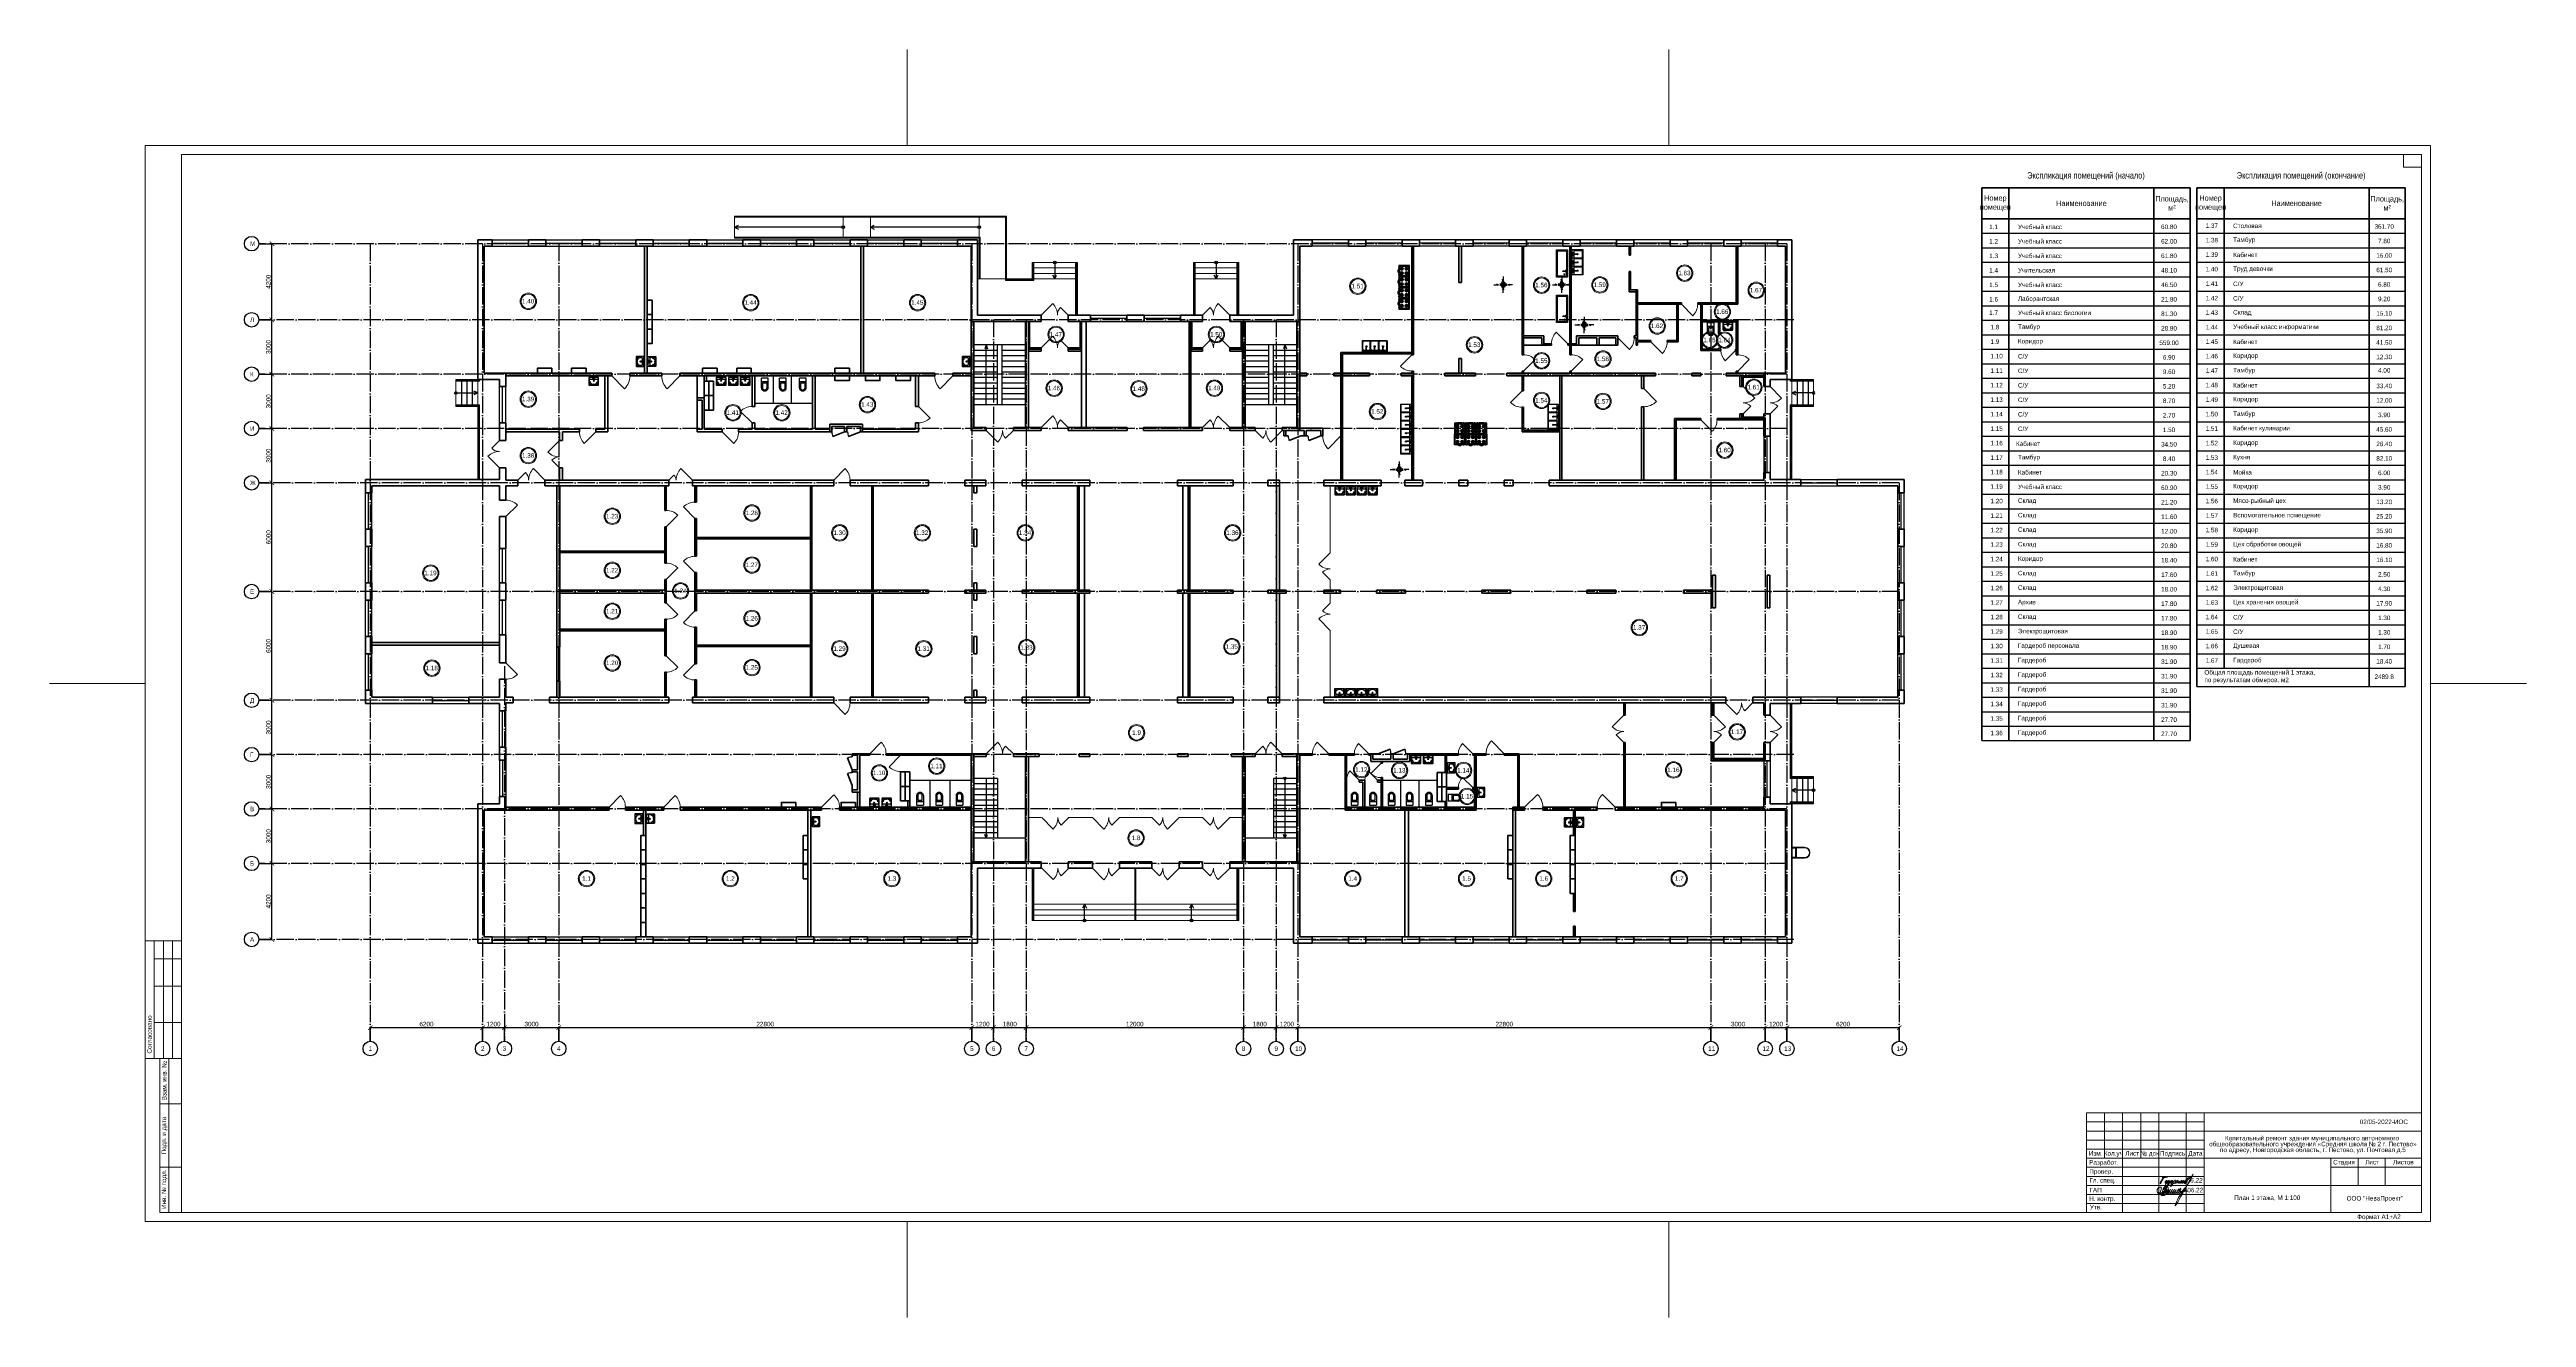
# Model space of a CAD drawing. Header units: millimetres. Extents: x 1982 to 10001982, y -1005230 to 4320529.
# Drawn here: x 2195259 to 2331984, y 1255469 to 1325444 of the extents above; entities that cross this region are included whole.
import ezdxf
from ezdxf.enums import TextEntityAlignment as Align

# ---------------------------------------------------------------- set-up
doc = ezdxf.new("R2010")
doc.units = ezdxf.units.MM
doc.linetypes.add('ACAD_ISO04W100', pattern=[30, 24, -3, 0, -3])
doc.linetypes.add('DGN Style 3', pattern=[499.525246, 356.803747, -142.721499])
for name, color, linetype, lineweight in [('Level 50', 7, 'Continuous', 0), ('Level 63', 7, 'Continuous', 0), ('Двери', 250, 'Continuous', 5), ('Стены', 7, 'Continuous', 50)]:
    doc.layers.add(name, color=color, linetype=linetype, lineweight=lineweight)
for name, color, linetype in [('SANTEH', 7, 'Continuous'), ('Окна', 127, 'Continuous'), ('Оси', 30, 'Continuous'), ('Осн надпись', 7, 'Continuous'), ('размеры оси', 163, 'Continuous'), ('Сантехника', 7, 'Continuous')]:
    doc.layers.add(name, color=color, linetype=linetype)
doc.styles.add('_ТАБЛИЧНЫЙ(1-100)', font='arial.ttf', dxfattribs={"width": 0.8, "height": 300})
doc.styles.add('_ТЕКСТОВЫЙ', font='arial.ttf', dxfattribs={"width": 0.8})
doc.styles.add('Arial', font='ariali.ttf')
doc.styles.add('GOST 2.304', font='cs_gost2304.shx')
doc.styles.get("Standard").update_dxf_attribs({"font": 'arial.ttf'})
doc.styles.add('Style-Arial', font='arial.ttf')
doc.dimstyles.new('100', dxfattribs={"dimtxt": 250, "dimasz": 250, "dimexe": 1.25, "dimexo": 0.625, "dimgap": 65, "dimtad": 1, "dimtxsty": 'Standard', "dimblk": 'ARCHTICK', "dimcen": 250, "dimadec": 0, "dimazin": 0, "dimtfac": 1, "dimtmove": 0, "dimatfit": 3, "dimldrblk": 'ARCHTICK', "dimfxl": 1, "dimarcsym": 0})

# ---------------------------------------------------------------- blocks, each defined once
blk = doc.blocks.new('Rac7')
at = {"color": 0}
for p, q in [((-39501, -24232), (-39501, -23830)), ((-38961, -24232), (-39501, -24232)), ((-39474, -23808), (-38988, -23808)), ((-39457, -23859), (-39457, -24115)), ((-39032, -23838), (-39430, -23838)), ((-39430, -24136), (-39253, -24136)), ((-39297, -24164), (-39253, -24164)), ((-39297, -24194), (-39297, -24164)), ((-39165, -24194), (-39297, -24194)), ((-39253, -24186), (-39253, -24094)), ((-39253, -24186), (-39209, -24186)), ((-39221, -23855), (-39241, -23855)), ((-39209, -24186), (-39209, -24094)), ((-39209, -24136), (-39032, -24136)), ((-39209, -24164), (-39165, -24164)), ((-39165, -24164), (-39165, -24194)), ((-39005, -24115), (-39005, -23859)), ((-39005, -23859), (-39005, -23859)), ((-38961, -23830), (-38961, -24232))]:
    blk.add_line(p, q, dxfattribs=at)
at = {"color": 0, "extrusion": (0, 0, -1)}
for centre, major_axis, start_param, end_param in [((-39474, -23830), (-27, 0), 0, 1.5707963), ((-39430, -23859), (-27, 0), 0, 1.5707963), ((-39430, -24115), (-27, 0), -1.5707963, 0), ((-39241, -24007), (-194, 0), 0, 1.5707963), ((-39231, -24104), (-25.3, 0), 0.5528156, 2.5887771), ((-39221, -24007), (-194, 0), 1.5707963, 3.1415927), ((-39032, -23859), (-27, 0), 1.5707963, 3.1415927), ((-39032, -24115), (-27, 0), -3.1415927, -1.5707963), ((-38988, -23830), (-27, 0), 1.5707963, 3.1415927)]:
    blk.add_ellipse(centre, major_axis=major_axis, ratio=0.7857143, start_param=start_param, end_param=end_param, dxfattribs=at)
blk.add_ellipse((-39231, -24048), major_axis=(-27.9, 0), ratio=0.7857143, dxfattribs=at)
blk = doc.blocks.new('WC With Cistern_103')
at = {"layer": 'SANTEH', "linetype": 'Continuous'}
for p, q in [((0, 170), (0, 700)), ((370, 700), (0, 700)), ((370, 500), (0, 500)), ((60, 425), (60, 170)), ((310, 425), (60, 425)), ((310, 170), (310, 425)), ((370, 170), (370, 700))]:
    blk.add_line(p, q, dxfattribs=at)
for points in [[(0, 170), (1, 151), (4, 133), (10, 115), (17, 97), (27, 81), (38, 66), (51, 52), (65, 40)], [(60, 170), (61, 158), (63, 146), (66, 135), (71, 124), (77, 114), (84, 104), (92, 96), (101, 88)], [(65, 40), (92, 23), (122, 10), (153, 3), (185, 0), (217, 3), (248, 10), (278, 23), (305, 40)], [(101, 88), (120, 76), (141, 67), (163, 62), (185, 60), (207, 62), (229, 67), (250, 76), (269, 88)], [(269, 88), (278, 96), (286, 104), (293, 114), (299, 124), (304, 135), (307, 146), (309, 158), (310, 170)], [(305, 40), (319, 52), (332, 66), (343, 81), (353, 97), (360, 115), (366, 133), (369, 151), (370, 170)]]:
    blk.add_lwpolyline(points, dxfattribs=at)
blk = doc.blocks.new('*U6')
at = {"color": 7, "linetype": 'Continuous', "lineweight": 13}
for radius in [0.452, 0.402]:
    blk.add_circle((0, 0), radius, dxfattribs=at)
at = {"color": 7, "linetype": 'Continuous', "lineweight": 13, "style": 'Style-Arial'}
blk.add_text('1.1', height=0.25, dxfattribs=at).set_placement((-0.24, 0.13), align=Align.TOP_LEFT)
blk = doc.blocks.new('_ArchTick')
at = {"color": 0, "linetype": 'ByBlock', "const_width": 0.15}
blk.add_lwpolyline([(-0.5, -0.5), (0.5, 0.5)], dxfattribs=at)
blk = doc.blocks.new('*D26')
at = {"layer": 'Defpoints', "color": 0, "lineweight": 0, "transparency": 16777216}
for p in [(2212965, 1270709), (2219165, 1271466), (2219165, 1270709)]:
    blk.add_point(p, dxfattribs=at)
at = {"layer": 'размеры оси', "color": 0, "lineweight": -2, "transparency": 16777216}
for p, q in [((2212965, 1270710), (2212965, 1271467)), ((2212965, 1271466), (2219165, 1271466)), ((2219165, 1270710), (2219165, 1271467))]:
    blk.add_line(p, q, dxfattribs=at)
at = {"layer": 'размеры оси', "color": 0, "lineweight": -2, "transparency": 16777216, "xscale": 250, "yscale": 250, "zscale": 250, "rotation": 180}
blk.add_blockref('_ArchTick', (2212965, 1271466), dxfattribs=at)
at = {"layer": 'размеры оси', "color": 0, "lineweight": -2, "transparency": 16777216, "xscale": 250, "yscale": 250, "zscale": 250}
blk.add_blockref('_ArchTick', (2219165, 1271466), dxfattribs=at)
at = {"layer": 'размеры оси', "color": 0, "transparency": 16777216, "insert": (2216065, 1271659), "char_height": 250, "attachment_point": 5}
blk.add_mtext('6200', dxfattribs=at)
blk = doc.blocks.new('*D27')
at = {"layer": 'Defpoints', "color": 0, "lineweight": 0, "transparency": 16777216}
for p in [(2219165, 1270709), (2220365, 1271466), (2220365, 1270709)]:
    blk.add_point(p, dxfattribs=at)
at = {"layer": 'размеры оси', "color": 0, "lineweight": -2, "transparency": 16777216}
for p, q in [((2219165, 1270710), (2219165, 1271467)), ((2219165, 1271466), (2220365, 1271466)), ((2220365, 1270710), (2220365, 1271467))]:
    blk.add_line(p, q, dxfattribs=at)
at = {"layer": 'размеры оси', "color": 0, "lineweight": -2, "transparency": 16777216, "xscale": 250, "yscale": 250, "zscale": 250, "rotation": 180}
blk.add_blockref('_ArchTick', (2219165, 1271466), dxfattribs=at)
at = {"layer": 'размеры оси', "color": 0, "lineweight": -2, "transparency": 16777216, "xscale": 250, "yscale": 250, "zscale": 250}
blk.add_blockref('_ArchTick', (2220365, 1271466), dxfattribs=at)
at = {"layer": 'размеры оси', "color": 0, "transparency": 16777216, "insert": (2219765, 1271659), "char_height": 250, "attachment_point": 5}
blk.add_mtext('1200', dxfattribs=at)
blk = doc.blocks.new('*D28')
at = {"layer": 'Defpoints', "color": 0, "lineweight": 0, "transparency": 16777216}
for p in [(2220365, 1270709), (2223365, 1271466), (2223365, 1270709)]:
    blk.add_point(p, dxfattribs=at)
at = {"layer": 'размеры оси', "color": 0, "lineweight": -2, "transparency": 16777216}
for p, q in [((2220365, 1270710), (2220365, 1271467)), ((2220365, 1271466), (2223365, 1271466)), ((2223365, 1270710), (2223365, 1271467))]:
    blk.add_line(p, q, dxfattribs=at)
at = {"layer": 'размеры оси', "color": 0, "lineweight": -2, "transparency": 16777216, "xscale": 250, "yscale": 250, "zscale": 250, "rotation": 180}
blk.add_blockref('_ArchTick', (2220365, 1271466), dxfattribs=at)
at = {"layer": 'размеры оси', "color": 0, "lineweight": -2, "transparency": 16777216, "xscale": 250, "yscale": 250, "zscale": 250}
blk.add_blockref('_ArchTick', (2223365, 1271466), dxfattribs=at)
at = {"layer": 'размеры оси', "color": 0, "transparency": 16777216, "insert": (2221865, 1271659), "char_height": 250, "attachment_point": 5}
blk.add_mtext('3000', dxfattribs=at)
blk = doc.blocks.new('*D29')
at = {"layer": 'Defpoints', "color": 0, "lineweight": 0, "transparency": 16777216}
for p in [(2223365, 1270709), (2246165, 1271466), (2246165, 1270709)]:
    blk.add_point(p, dxfattribs=at)
at = {"layer": 'размеры оси', "color": 0, "lineweight": -2, "transparency": 16777216}
for p, q in [((2223365, 1270710), (2223365, 1271467)), ((2223365, 1271466), (2246165, 1271466)), ((2246165, 1270710), (2246165, 1271467))]:
    blk.add_line(p, q, dxfattribs=at)
at = {"layer": 'размеры оси', "color": 0, "lineweight": -2, "transparency": 16777216, "xscale": 250, "yscale": 250, "zscale": 250, "rotation": 180}
blk.add_blockref('_ArchTick', (2223365, 1271466), dxfattribs=at)
at = {"layer": 'размеры оси', "color": 0, "lineweight": -2, "transparency": 16777216, "xscale": 250, "yscale": 250, "zscale": 250}
blk.add_blockref('_ArchTick', (2246165, 1271466), dxfattribs=at)
at = {"layer": 'размеры оси', "color": 0, "transparency": 16777216, "insert": (2234765, 1271659), "char_height": 250, "attachment_point": 5}
blk.add_mtext('22800', dxfattribs=at)
blk = doc.blocks.new('*D30')
at = {"layer": 'Defpoints', "color": 0, "lineweight": 0, "transparency": 16777216}
for p in [(2246165, 1270709), (2247365, 1271466), (2247365, 1270709)]:
    blk.add_point(p, dxfattribs=at)
at = {"layer": 'размеры оси', "color": 0, "lineweight": -2, "transparency": 16777216}
for p, q in [((2246165, 1270710), (2246165, 1271467)), ((2246165, 1271466), (2247365, 1271466)), ((2247365, 1270710), (2247365, 1271467))]:
    blk.add_line(p, q, dxfattribs=at)
at = {"layer": 'размеры оси', "color": 0, "lineweight": -2, "transparency": 16777216, "xscale": 250, "yscale": 250, "zscale": 250, "rotation": 180}
blk.add_blockref('_ArchTick', (2246165, 1271466), dxfattribs=at)
at = {"layer": 'размеры оси', "color": 0, "lineweight": -2, "transparency": 16777216, "xscale": 250, "yscale": 250, "zscale": 250}
blk.add_blockref('_ArchTick', (2247365, 1271466), dxfattribs=at)
at = {"layer": 'размеры оси', "color": 0, "transparency": 16777216, "insert": (2246765, 1271659), "char_height": 250, "attachment_point": 5}
blk.add_mtext('1200', dxfattribs=at)
blk = doc.blocks.new('*D31')
at = {"layer": 'Defpoints', "color": 0, "lineweight": 0, "transparency": 16777216}
for p in [(2247365, 1270709), (2249165, 1271466), (2249165, 1270709)]:
    blk.add_point(p, dxfattribs=at)
at = {"layer": 'размеры оси', "color": 0, "lineweight": -2, "transparency": 16777216}
for p, q in [((2247365, 1270710), (2247365, 1271467)), ((2247365, 1271466), (2249165, 1271466)), ((2249165, 1270710), (2249165, 1271467))]:
    blk.add_line(p, q, dxfattribs=at)
at = {"layer": 'размеры оси', "color": 0, "lineweight": -2, "transparency": 16777216, "xscale": 250, "yscale": 250, "zscale": 250, "rotation": 180}
blk.add_blockref('_ArchTick', (2247365, 1271466), dxfattribs=at)
at = {"layer": 'размеры оси', "color": 0, "lineweight": -2, "transparency": 16777216, "xscale": 250, "yscale": 250, "zscale": 250}
blk.add_blockref('_ArchTick', (2249165, 1271466), dxfattribs=at)
at = {"layer": 'размеры оси', "color": 0, "transparency": 16777216, "insert": (2248265, 1271659), "char_height": 250, "attachment_point": 5}
blk.add_mtext('1800', dxfattribs=at)
blk = doc.blocks.new('*D32')
at = {"layer": 'Defpoints', "color": 0, "lineweight": 0, "transparency": 16777216}
for p in [(2249165, 1270709), (2261165, 1271466), (2261165, 1270709)]:
    blk.add_point(p, dxfattribs=at)
at = {"layer": 'размеры оси', "color": 0, "lineweight": -2, "transparency": 16777216}
for p, q in [((2249165, 1270710), (2249165, 1271467)), ((2249165, 1271466), (2261165, 1271466)), ((2261165, 1270710), (2261165, 1271467))]:
    blk.add_line(p, q, dxfattribs=at)
at = {"layer": 'размеры оси', "color": 0, "lineweight": -2, "transparency": 16777216, "xscale": 250, "yscale": 250, "zscale": 250, "rotation": 180}
blk.add_blockref('_ArchTick', (2249165, 1271466), dxfattribs=at)
at = {"layer": 'размеры оси', "color": 0, "lineweight": -2, "transparency": 16777216, "xscale": 250, "yscale": 250, "zscale": 250}
blk.add_blockref('_ArchTick', (2261165, 1271466), dxfattribs=at)
at = {"layer": 'размеры оси', "color": 0, "transparency": 16777216, "insert": (2255165, 1271659), "char_height": 250, "attachment_point": 5}
blk.add_mtext('12000', dxfattribs=at)
blk = doc.blocks.new('*D33')
at = {"layer": 'Defpoints', "color": 0, "lineweight": 0, "transparency": 16777216}
for p in [(2261165, 1270709), (2262965, 1271466), (2262965, 1270709)]:
    blk.add_point(p, dxfattribs=at)
at = {"layer": 'размеры оси', "color": 0, "lineweight": -2, "transparency": 16777216}
for p, q in [((2261165, 1270710), (2261165, 1271467)), ((2261165, 1271466), (2262965, 1271466)), ((2262965, 1270710), (2262965, 1271467))]:
    blk.add_line(p, q, dxfattribs=at)
at = {"layer": 'размеры оси', "color": 0, "lineweight": -2, "transparency": 16777216, "xscale": 250, "yscale": 250, "zscale": 250, "rotation": 180}
blk.add_blockref('_ArchTick', (2261165, 1271466), dxfattribs=at)
at = {"layer": 'размеры оси', "color": 0, "lineweight": -2, "transparency": 16777216, "xscale": 250, "yscale": 250, "zscale": 250}
blk.add_blockref('_ArchTick', (2262965, 1271466), dxfattribs=at)
at = {"layer": 'размеры оси', "color": 0, "transparency": 16777216, "insert": (2262065, 1271659), "char_height": 250, "attachment_point": 5}
blk.add_mtext('1800', dxfattribs=at)
blk = doc.blocks.new('*D34')
at = {"layer": 'Defpoints', "color": 0, "lineweight": 0, "transparency": 16777216}
for p in [(2262965, 1270709), (2264165, 1271466), (2264165, 1270709)]:
    blk.add_point(p, dxfattribs=at)
at = {"layer": 'размеры оси', "color": 0, "lineweight": -2, "transparency": 16777216}
for p, q in [((2262965, 1270710), (2262965, 1271467)), ((2262965, 1271466), (2264165, 1271466)), ((2264165, 1270710), (2264165, 1271467))]:
    blk.add_line(p, q, dxfattribs=at)
at = {"layer": 'размеры оси', "color": 0, "lineweight": -2, "transparency": 16777216, "xscale": 250, "yscale": 250, "zscale": 250, "rotation": 180}
blk.add_blockref('_ArchTick', (2262965, 1271466), dxfattribs=at)
at = {"layer": 'размеры оси', "color": 0, "lineweight": -2, "transparency": 16777216, "xscale": 250, "yscale": 250, "zscale": 250}
blk.add_blockref('_ArchTick', (2264165, 1271466), dxfattribs=at)
at = {"layer": 'размеры оси', "color": 0, "transparency": 16777216, "insert": (2263565, 1271659), "char_height": 250, "attachment_point": 5}
blk.add_mtext('1200', dxfattribs=at)
blk = doc.blocks.new('*D35')
at = {"layer": 'Defpoints', "color": 0, "lineweight": 0, "transparency": 16777216}
for p in [(2264165, 1270709), (2286965, 1271466), (2286965, 1270709)]:
    blk.add_point(p, dxfattribs=at)
at = {"layer": 'размеры оси', "color": 0, "lineweight": -2, "transparency": 16777216}
for p, q in [((2264165, 1270710), (2264165, 1271467)), ((2264165, 1271466), (2286965, 1271466)), ((2286965, 1270710), (2286965, 1271467))]:
    blk.add_line(p, q, dxfattribs=at)
at = {"layer": 'размеры оси', "color": 0, "lineweight": -2, "transparency": 16777216, "xscale": 250, "yscale": 250, "zscale": 250, "rotation": 180}
blk.add_blockref('_ArchTick', (2264165, 1271466), dxfattribs=at)
at = {"layer": 'размеры оси', "color": 0, "lineweight": -2, "transparency": 16777216, "xscale": 250, "yscale": 250, "zscale": 250}
blk.add_blockref('_ArchTick', (2286965, 1271466), dxfattribs=at)
at = {"layer": 'размеры оси', "color": 0, "transparency": 16777216, "insert": (2275565, 1271659), "char_height": 250, "attachment_point": 5}
blk.add_mtext('22800', dxfattribs=at)
blk = doc.blocks.new('*D36')
at = {"layer": 'Defpoints', "color": 0, "lineweight": 0, "transparency": 16777216}
for p in [(2286965, 1270709), (2289965, 1271466), (2289965, 1270709)]:
    blk.add_point(p, dxfattribs=at)
at = {"layer": 'размеры оси', "color": 0, "lineweight": -2, "transparency": 16777216}
for p, q in [((2286965, 1270710), (2286965, 1271467)), ((2286965, 1271466), (2289965, 1271466)), ((2289965, 1270710), (2289965, 1271467))]:
    blk.add_line(p, q, dxfattribs=at)
at = {"layer": 'размеры оси', "color": 0, "lineweight": -2, "transparency": 16777216, "xscale": 250, "yscale": 250, "zscale": 250, "rotation": 180}
blk.add_blockref('_ArchTick', (2286965, 1271466), dxfattribs=at)
at = {"layer": 'размеры оси', "color": 0, "lineweight": -2, "transparency": 16777216, "xscale": 250, "yscale": 250, "zscale": 250}
blk.add_blockref('_ArchTick', (2289965, 1271466), dxfattribs=at)
at = {"layer": 'размеры оси', "color": 0, "transparency": 16777216, "insert": (2288465, 1271659), "char_height": 250, "attachment_point": 5}
blk.add_mtext('3000', dxfattribs=at)
blk = doc.blocks.new('*D37')
at = {"layer": 'Defpoints', "color": 0, "lineweight": 0, "transparency": 16777216}
for p in [(2289965, 1270709), (2291165, 1271466), (2291165, 1270709)]:
    blk.add_point(p, dxfattribs=at)
at = {"layer": 'размеры оси', "color": 0, "lineweight": -2, "transparency": 16777216}
for p, q in [((2289965, 1270710), (2289965, 1271467)), ((2289965, 1271466), (2291165, 1271466)), ((2291165, 1270710), (2291165, 1271467))]:
    blk.add_line(p, q, dxfattribs=at)
at = {"layer": 'размеры оси', "color": 0, "lineweight": -2, "transparency": 16777216, "xscale": 250, "yscale": 250, "zscale": 250, "rotation": 180}
blk.add_blockref('_ArchTick', (2289965, 1271466), dxfattribs=at)
at = {"layer": 'размеры оси', "color": 0, "lineweight": -2, "transparency": 16777216, "xscale": 250, "yscale": 250, "zscale": 250}
blk.add_blockref('_ArchTick', (2291165, 1271466), dxfattribs=at)
at = {"layer": 'размеры оси', "color": 0, "transparency": 16777216, "insert": (2290565, 1271659), "char_height": 250, "attachment_point": 5}
blk.add_mtext('1200', dxfattribs=at)
blk = doc.blocks.new('*D38')
at = {"layer": 'Defpoints', "color": 0, "lineweight": 0, "transparency": 16777216}
for p in [(2291165, 1270709), (2297365, 1271466), (2297365, 1270709)]:
    blk.add_point(p, dxfattribs=at)
at = {"layer": 'размеры оси', "color": 0, "lineweight": -2, "transparency": 16777216}
for p, q in [((2291165, 1270710), (2291165, 1271467)), ((2291165, 1271466), (2297365, 1271466)), ((2297365, 1270710), (2297365, 1271467))]:
    blk.add_line(p, q, dxfattribs=at)
at = {"layer": 'размеры оси', "color": 0, "lineweight": -2, "transparency": 16777216, "xscale": 250, "yscale": 250, "zscale": 250, "rotation": 180}
blk.add_blockref('_ArchTick', (2291165, 1271466), dxfattribs=at)
at = {"layer": 'размеры оси', "color": 0, "lineweight": -2, "transparency": 16777216, "xscale": 250, "yscale": 250, "zscale": 250}
blk.add_blockref('_ArchTick', (2297365, 1271466), dxfattribs=at)
at = {"layer": 'размеры оси', "color": 0, "transparency": 16777216, "insert": (2294265, 1271659), "char_height": 250, "attachment_point": 5}
blk.add_mtext('6200', dxfattribs=at)
blk = doc.blocks.new('*D39')
at = {"layer": 'Defpoints', "color": 0, "lineweight": 0, "transparency": 16777216}
for p in [(2206816, 1280530), (2207534, 1280530), (2206816, 1276330)]:
    blk.add_point(p, dxfattribs=at)
at = {"layer": 'размеры оси', "color": 0, "lineweight": -2, "transparency": 16777216}
for p, q in [((2206816, 1280530), (2207535, 1280530)), ((2207534, 1276330), (2207534, 1280530)), ((2206816, 1276330), (2207535, 1276330))]:
    blk.add_line(p, q, dxfattribs=at)
at = {"layer": 'размеры оси', "color": 0, "lineweight": -2, "transparency": 16777216, "xscale": 250, "yscale": 250, "zscale": 250}
for p, rotation in [((2207534, 1280530), 90), ((2207534, 1276330), 270)]:
    blk.add_blockref('_ArchTick', p, dxfattribs=dict(at, rotation=rotation))
at = {"layer": 'размеры оси', "color": 0, "transparency": 16777216, "insert": (2207341, 1278430), "char_height": 250, "attachment_point": 5, "rotation": 90}
blk.add_mtext('4200', dxfattribs=at)
blk = doc.blocks.new('*D40')
at = {"layer": 'Defpoints', "color": 0, "lineweight": 0, "transparency": 16777216}
for p in [(2206816, 1283530), (2207534, 1283530), (2206816, 1280530)]:
    blk.add_point(p, dxfattribs=at)
at = {"layer": 'размеры оси', "color": 0, "lineweight": -2, "transparency": 16777216}
for p, q in [((2206816, 1283530), (2207535, 1283530)), ((2207534, 1280530), (2207534, 1283530)), ((2206816, 1280530), (2207535, 1280530))]:
    blk.add_line(p, q, dxfattribs=at)
at = {"layer": 'размеры оси', "color": 0, "lineweight": -2, "transparency": 16777216, "xscale": 250, "yscale": 250, "zscale": 250}
for p, rotation in [((2207534, 1283530), 90), ((2207534, 1280530), 270)]:
    blk.add_blockref('_ArchTick', p, dxfattribs=dict(at, rotation=rotation))
at = {"layer": 'размеры оси', "color": 0, "transparency": 16777216, "insert": (2207341, 1282030), "char_height": 250, "attachment_point": 5, "rotation": 90}
blk.add_mtext('3000', dxfattribs=at)
blk = doc.blocks.new('*D41')
at = {"layer": 'Defpoints', "color": 0, "lineweight": 0, "transparency": 16777216}
for p in [(2206816, 1286530), (2207534, 1286530), (2206816, 1283530)]:
    blk.add_point(p, dxfattribs=at)
at = {"layer": 'размеры оси', "color": 0, "lineweight": -2, "transparency": 16777216}
for p, q in [((2206816, 1286530), (2207535, 1286530)), ((2207534, 1283530), (2207534, 1286530)), ((2206816, 1283530), (2207535, 1283530))]:
    blk.add_line(p, q, dxfattribs=at)
at = {"layer": 'размеры оси', "color": 0, "lineweight": -2, "transparency": 16777216, "xscale": 250, "yscale": 250, "zscale": 250}
for p, rotation in [((2207534, 1286530), 90), ((2207534, 1283530), 270)]:
    blk.add_blockref('_ArchTick', p, dxfattribs=dict(at, rotation=rotation))
at = {"layer": 'размеры оси', "color": 0, "transparency": 16777216, "insert": (2207341, 1285030), "char_height": 250, "attachment_point": 5, "rotation": 90}
blk.add_mtext('3000', dxfattribs=at)
blk = doc.blocks.new('*D42')
at = {"layer": 'Defpoints', "color": 0, "lineweight": 0, "transparency": 16777216}
for p in [(2206816, 1289530), (2207534, 1289530), (2206816, 1286530)]:
    blk.add_point(p, dxfattribs=at)
at = {"layer": 'размеры оси', "color": 0, "lineweight": -2, "transparency": 16777216}
for p, q in [((2206816, 1289530), (2207535, 1289530)), ((2207534, 1286530), (2207534, 1289530)), ((2206816, 1286530), (2207535, 1286530))]:
    blk.add_line(p, q, dxfattribs=at)
at = {"layer": 'размеры оси', "color": 0, "lineweight": -2, "transparency": 16777216, "xscale": 250, "yscale": 250, "zscale": 250}
for p, rotation in [((2207534, 1289530), 90), ((2207534, 1286530), 270)]:
    blk.add_blockref('_ArchTick', p, dxfattribs=dict(at, rotation=rotation))
at = {"layer": 'размеры оси', "color": 0, "transparency": 16777216, "insert": (2207341, 1288030), "char_height": 250, "attachment_point": 5, "rotation": 90}
blk.add_mtext('3000', dxfattribs=at)
blk = doc.blocks.new('*D43')
at = {"layer": 'Defpoints', "color": 0, "lineweight": 0, "transparency": 16777216}
for p in [(2206816, 1295530), (2207534, 1295530), (2206816, 1289530)]:
    blk.add_point(p, dxfattribs=at)
at = {"layer": 'размеры оси', "color": 0, "lineweight": -2, "transparency": 16777216}
for p, q in [((2206816, 1295530), (2207535, 1295530)), ((2207534, 1289530), (2207534, 1295530)), ((2206816, 1289530), (2207535, 1289530))]:
    blk.add_line(p, q, dxfattribs=at)
at = {"layer": 'размеры оси', "color": 0, "lineweight": -2, "transparency": 16777216, "xscale": 250, "yscale": 250, "zscale": 250}
for p, rotation in [((2207534, 1295530), 90), ((2207534, 1289530), 270)]:
    blk.add_blockref('_ArchTick', p, dxfattribs=dict(at, rotation=rotation))
at = {"layer": 'размеры оси', "color": 0, "transparency": 16777216, "insert": (2207341, 1292530), "char_height": 250, "attachment_point": 5, "rotation": 90}
blk.add_mtext('6000', dxfattribs=at)
blk = doc.blocks.new('*D44')
at = {"layer": 'Defpoints', "color": 0, "lineweight": 0, "transparency": 16777216}
for p in [(2206816, 1301530), (2207534, 1301530), (2206816, 1295530)]:
    blk.add_point(p, dxfattribs=at)
at = {"layer": 'размеры оси', "color": 0, "lineweight": -2, "transparency": 16777216}
for p, q in [((2206816, 1301530), (2207535, 1301530)), ((2207534, 1295530), (2207534, 1301530)), ((2206816, 1295530), (2207535, 1295530))]:
    blk.add_line(p, q, dxfattribs=at)
at = {"layer": 'размеры оси', "color": 0, "lineweight": -2, "transparency": 16777216, "xscale": 250, "yscale": 250, "zscale": 250}
for p, rotation in [((2207534, 1301530), 90), ((2207534, 1295530), 270)]:
    blk.add_blockref('_ArchTick', p, dxfattribs=dict(at, rotation=rotation))
at = {"layer": 'размеры оси', "color": 0, "transparency": 16777216, "insert": (2207341, 1298530), "char_height": 250, "attachment_point": 5, "rotation": 90}
blk.add_mtext('6000', dxfattribs=at)
blk = doc.blocks.new('*D45')
at = {"layer": 'Defpoints', "color": 0, "lineweight": 0, "transparency": 16777216}
for p in [(2206816, 1304530), (2207534, 1304530), (2206816, 1301530)]:
    blk.add_point(p, dxfattribs=at)
at = {"layer": 'размеры оси', "color": 0, "lineweight": -2, "transparency": 16777216}
for p, q in [((2206816, 1304530), (2207535, 1304530)), ((2207534, 1301530), (2207534, 1304530)), ((2206816, 1301530), (2207535, 1301530))]:
    blk.add_line(p, q, dxfattribs=at)
at = {"layer": 'размеры оси', "color": 0, "lineweight": -2, "transparency": 16777216, "xscale": 250, "yscale": 250, "zscale": 250}
for p, rotation in [((2207534, 1304530), 90), ((2207534, 1301530), 270)]:
    blk.add_blockref('_ArchTick', p, dxfattribs=dict(at, rotation=rotation))
at = {"layer": 'размеры оси', "color": 0, "transparency": 16777216, "insert": (2207341, 1303030), "char_height": 250, "attachment_point": 5, "rotation": 90}
blk.add_mtext('3000', dxfattribs=at)
blk = doc.blocks.new('*D46')
at = {"layer": 'Defpoints', "color": 0, "lineweight": 0, "transparency": 16777216}
for p in [(2206816, 1307530), (2207534, 1307530), (2206816, 1304530)]:
    blk.add_point(p, dxfattribs=at)
at = {"layer": 'размеры оси', "color": 0, "lineweight": -2, "transparency": 16777216}
for p, q in [((2206816, 1307530), (2207535, 1307530)), ((2207534, 1304530), (2207534, 1307530)), ((2206816, 1304530), (2207535, 1304530))]:
    blk.add_line(p, q, dxfattribs=at)
at = {"layer": 'размеры оси', "color": 0, "lineweight": -2, "transparency": 16777216, "xscale": 250, "yscale": 250, "zscale": 250}
for p, rotation in [((2207534, 1307530), 90), ((2207534, 1304530), 270)]:
    blk.add_blockref('_ArchTick', p, dxfattribs=dict(at, rotation=rotation))
at = {"layer": 'размеры оси', "color": 0, "transparency": 16777216, "insert": (2207341, 1306030), "char_height": 250, "attachment_point": 5, "rotation": 90}
blk.add_mtext('3000', dxfattribs=at)
blk = doc.blocks.new('*D47')
at = {"layer": 'Defpoints', "color": 0, "lineweight": 0, "transparency": 16777216}
for p in [(2206816, 1310530), (2207534, 1310530), (2206816, 1307530)]:
    blk.add_point(p, dxfattribs=at)
at = {"layer": 'размеры оси', "color": 0, "lineweight": -2, "transparency": 16777216}
for p, q in [((2206816, 1310530), (2207535, 1310530)), ((2207534, 1307530), (2207534, 1310530)), ((2206816, 1307530), (2207535, 1307530))]:
    blk.add_line(p, q, dxfattribs=at)
at = {"layer": 'размеры оси', "color": 0, "lineweight": -2, "transparency": 16777216, "xscale": 250, "yscale": 250, "zscale": 250}
for p, rotation in [((2207534, 1310530), 90), ((2207534, 1307530), 270)]:
    blk.add_blockref('_ArchTick', p, dxfattribs=dict(at, rotation=rotation))
at = {"layer": 'размеры оси', "color": 0, "transparency": 16777216, "insert": (2207341, 1309030), "char_height": 250, "attachment_point": 5, "rotation": 90}
blk.add_mtext('3000', dxfattribs=at)
blk = doc.blocks.new('*D48')
at = {"layer": 'Defpoints', "color": 0, "lineweight": 0, "transparency": 16777216}
for p in [(2206816, 1314730), (2207534, 1314730), (2206816, 1310530)]:
    blk.add_point(p, dxfattribs=at)
at = {"layer": 'размеры оси', "color": 0, "lineweight": -2, "transparency": 16777216}
for p, q in [((2206816, 1314730), (2207535, 1314730)), ((2207534, 1310530), (2207534, 1314730)), ((2206816, 1310530), (2207535, 1310530))]:
    blk.add_line(p, q, dxfattribs=at)
at = {"layer": 'размеры оси', "color": 0, "lineweight": -2, "transparency": 16777216, "xscale": 250, "yscale": 250, "zscale": 250}
for p, rotation in [((2207534, 1314730), 90), ((2207534, 1310530), 270)]:
    blk.add_blockref('_ArchTick', p, dxfattribs=dict(at, rotation=rotation))
at = {"layer": 'размеры оси', "color": 0, "transparency": 16777216, "insert": (2207341, 1312630), "char_height": 250, "attachment_point": 5, "rotation": 90}
blk.add_mtext('4200', dxfattribs=at)
blk = doc.blocks.new('*U49')
at = {"color": 7, "linetype": 'Continuous', "lineweight": 0}
for p, q in [((-21.03, 29.7), (-21.03, 34.99)), ((21.02, 29.7), (21.02, 34.99)), ((-63.08, 0), (-68.36, 0)), ((68.36, 0), (63.07, 0)), ((-21.03, -34.99), (-21.03, -29.7)), ((21.02, -34.99), (21.02, -29.7))]:
    blk.add_line(p, q, dxfattribs=at)
at = {"color": 7, "linetype": 'Continuous', "lineweight": 0, "flags": 128}
blk.add_lwpolyline([(63.07, 29.7), (63.07, -29.7), (-63.08, -29.7), (-63.08, 29.7), (63.07, 29.7)], close=True, dxfattribs=at)
at = {"layer": 'Level 50', "color": 7, "linetype": 'Continuous', "lineweight": 13}
for p, q in [((-61.08, 29.2), (-61.08, -29.2)), ((62.57, 29.2), (-61.08, 29.2)), ((61.57, 29.2), (61.57, 28.5)), ((62.57, 29.2), (62.57, -29.2)), ((61.57, 28.5), (62.57, 28.5)), ((62.57, -29.2), (-62.28, -29.2))]:
    blk.add_line(p, q, dxfattribs=at)
at = {"layer": 'Level 63', "color": 7, "linetype": 'Continuous', "lineweight": 13}
for p, q in [((-63.08, -14.2), (-61.08, -14.2)), ((-63.08, -14.2), (-63.08, -20.7)), ((-62.58, -14.2), (-62.58, -20.7)), ((-62.08, -14.2), (-62.08, -20.7)), ((-61.58, -14.2), (-61.58, -20.7)), ((-62.58, -15.2), (-61.08, -15.2)), ((-62.58, -16.7), (-61.08, -16.7)), ((-62.58, -18.7), (-61.08, -18.7)), ((-63.08, -20.7), (-61.08, -20.7)), ((-62.28, -20.7), (-61.08, -20.7)), ((-61.78, -29.2), (-61.78, -20.7)), ((-62.28, -23.2), (-61.08, -23.2)), ((44.07, -23.7), (62.57, -23.7)), ((44.07, -23.7), (44.07, -29.2)), ((45.07, -23.7), (45.07, -26.2)), ((46.07, -23.7), (46.07, -29.2)), ((47.07, -23.7), (47.07, -26.2)), ((48.07, -23.7), (48.07, -29.2)), ((49.57, -23.7), (49.57, -29.2)), ((50.57, -23.7), (50.57, -29.2)), ((44.07, -25.7), (50.57, -25.7)), ((50.57, -24.7), (62.57, -24.7)), ((-62.28, -26.7), (-61.08, -26.7)), ((44.07, -26.2), (50.57, -26.2)), ((50.57, -26.2), (62.57, -26.2)), ((57.57, -26.7), (62.57, -26.7)), ((50.57, -27.7), (62.57, -27.7))]:
    blk.add_line(p, q, dxfattribs=at)
at = {"layer": 'Level 63', "color": 7, "linetype": 'Continuous', "lineweight": 0}
for p, q in [((44.07, -24.2), (50.57, -24.2)), ((44.07, -24.7), (50.57, -24.7)), ((44.07, -25.2), (50.57, -25.2)), ((44.07, -26.7), (50.57, -26.7)), ((44.07, -27.2), (50.57, -27.2)), ((44.07, -27.7), (50.57, -27.7)), ((44.07, -28.2), (50.57, -28.2)), ((44.07, -28.7), (50.57, -28.7))]:
    blk.add_line(p, q, dxfattribs=at)
at = {"layer": 'Level 63', "color": 7, "linetype": 'Continuous', "lineweight": 13, "flags": 128}
for points in [[(-62.28, -29.2), (-62.28, -20.7)], [(57.57, -26.2), (57.57, -29.2)], [(59.07, -26.2), (59.07, -27.7)], [(60.57, -26.2), (60.57, -27.7)]]:
    blk.add_lwpolyline(points, dxfattribs=at)
at = {"layer": 'Level 63', "color": 7, "linetype": 'Continuous', "lineweight": 0, "style": 'Style-Arial'}
for s, p in [('Согласовано', (-62.85, -19.37)), ('Взам. инв. №', (-62.03, -21.92)), ('Подп. и дата', (-62.05, -24.95)), ('Инв. № подл.', (-62.05, -27.91))]:
    blk.add_text(s, height=0.25, rotation=90, dxfattribs=at).set_placement(p, align=Align.MIDDLE_CENTER)
for s, p in [('Изм.', (44.58, -25.93)), ('Кол.уч', (45.56, -25.93)), ('Лист', (46.6, -25.93)), ('№ док', (47.56, -25.93)), ('Подпись', (48.83, -25.93)), ('Дата', (50.09, -25.93)), ('Разработ.', (45.04, -26.43)), ('Провер.', (44.89, -26.93)), ('Гл. спец.', (44.96, -27.42)), ('Стадия', (58.29, -26.42)), ('Лист', (59.84, -26.42)), ('Листов', (61.57, -26.42)), ('Н. контр.', (44.95, -28.43)), ('ГАП', (44.58, -27.96)), ('ООО "НеваПроект"', (60, -28.41)), ('Утв.', (44.59, -28.9)), ('Формат А1+A2', (60.22, -29.43))]:
    blk.add_text(s, height=0.25, dxfattribs=at).set_placement(p, align=Align.MIDDLE_CENTER)
blk = doc.blocks.new('*U119')
at = {"linetype": 'Continuous', "lineweight": 0}
h = blk.add_hatch(color=5, dxfattribs=at)
edge = h.paths.add_edge_path()
edge.add_spline(control_points=[(-528, 199), (-508, 201), (-488, 203), (-468, 205), (-447, 207), (-426, 209), (-406, 210), (-386, 212), (-367, 212)], knot_values=[0, 0, 0, 0.25, 0.25, 0.5, 0.5, 0.75, 0.75, 1, 1, 1], degree=2, periodic=0)
edge.add_line((-367, 212), (-362, 212))
edge.add_spline(control_points=[(-362, 212), (-358, 212), (-358, 213), (-358, 217), (-361, 219), (-364, 222), (-369, 223), (-374, 225), (-380, 225), (-385, 225), (-390, 225)], knot_values=[0, 0, 0, 0.2, 0.2, 0.4, 0.4, 0.6, 0.6, 0.8, 0.8, 1, 1, 1], degree=2, periodic=0)
edge.add_line((-390, 225), (-400, 225))
edge.add_spline(control_points=[(-400, 225), (-433, 225), (-466, 222), (-498, 219), (-530, 215)], knot_values=[0, 0, 0, 0.5, 0.5, 1, 1, 1], degree=2, periodic=0)
edge.add_line((-530, 215), (-539, 216))
edge.add_line((-539, 216), (-545, 213))
edge.add_spline(control_points=[(-545, 213), (-551, 212), (-558, 211), (-566, 210), (-573, 208), (-581, 207), (-588, 206), (-596, 204), (-602, 202), (-606, 201), (-606, 197), (-606, 192), (-604, 191), (-602, 189), (-598, 189), (-588, 189), (-578, 191), (-568, 193), (-559, 194)], knot_values=[0, 0, 0, 0.1111111, 0.1111111, 0.2222222, 0.2222222, 0.3333333, 0.3333333, 0.4444444, 0.4444444, 0.5555556, 0.5555556, 0.6666667, 0.6666667, 0.7777778, 0.7777778, 0.8888889, 0.8888889, 1, 1, 1], degree=2, periodic=0)
edge.add_spline(control_points=[(-559, 194), (-564, 187), (-575, 171), (-585, 154), (-598, 134), (-611, 114), (-624, 93), (-637, 71), (-648, 54), (-660, 34), (-671, 14), (-682, -6), (-690, -23), (-699, -41), (-703, -54), (-708, -67), (-707, -72), (-707, -75), (-705, -79), (-703, -83), (-700, -87), (-697, -91), (-694, -93), (-691, -96), (-688, -96), (-685, -95), (-680, -86), (-676, -77), (-671, -66), (-666, -54), (-662, -44), (-658, -34), (-657, -32)], knot_values=[0, 0, 0, 0.0625, 0.0625, 0.125, 0.125, 0.1875, 0.1875, 0.25, 0.25, 0.3125, 0.3125, 0.375, 0.375, 0.4375, 0.4375, 0.5, 0.5, 0.5625, 0.5625, 0.625, 0.625, 0.6875, 0.6875, 0.75, 0.75, 0.8125, 0.8125, 0.875, 0.875, 0.9375, 0.9375, 1, 1, 1], degree=2, periodic=0)
edge.add_spline(control_points=[(-657, -32), (-657, -29), (-660, -30)], knot_values=[0, 0, 0, 1, 1, 1], degree=2, periodic=0)
edge.add_spline(control_points=[(-660, -30), (-661, -31), (-664, -34), (-666, -37), (-669, -41), (-672, -45), (-675, -49), (-677, -52), (-678, -53)], knot_values=[0, 0, 0, 0.25, 0.25, 0.5, 0.5, 0.75, 0.75, 1, 1, 1], degree=2, periodic=0)
edge.add_line((-678, -53), (-679, -53))
edge.add_spline(control_points=[(-679, -53), (-679, -52), (-675, -43), (-670, -34), (-662, -19), (-653, -4), (-640, 16), (-628, 36), (-612, 61)], knot_values=[0, 0, 0, 0.25, 0.25, 0.5, 0.5, 0.75, 0.75, 1, 1, 1], degree=2, periodic=0)
edge.add_spline(control_points=[(-612, 61), (-598, 83), (-584, 105), (-570, 126), (-556, 149), (-549, 161), (-540, 173), (-532, 186), (-528, 199)], knot_values=[0, 0, 0, 0.25, 0.25, 0.5, 0.5, 0.75, 0.75, 1, 1, 1], degree=2, periodic=0)
h = blk.add_hatch(color=5, dxfattribs=at)
edge = h.paths.add_edge_path()
edge.add_line((-354, -17), (-356, -17))
edge.add_spline(control_points=[(-356, -17), (-361, -18), (-365, -18)], knot_values=[0, 0, 0, 1, 1, 1], degree=2, periodic=0)
edge.add_spline(control_points=[(-365, -18), (-371, -23), (-377, -29), (-385, -36), (-394, -42), (-402, -48), (-411, -53), (-419, -58), (-427, -61), (-434, -64), (-441, -64), (-447, -64), (-451, -59), (-455, -55), (-455, -47), (-455, -40), (-452, -31), (-449, -23), (-445, -15)], knot_values=[0, 0, 0, 0.0475219, 0.0475219, 0.1665817, 0.1665817, 0.2856415, 0.2856415, 0.4047012, 0.4047012, 0.523761, 0.523761, 0.6428207, 0.6428207, 0.7618805, 0.7618805, 0.8809402, 0.8809402, 1, 1, 1], degree=2, periodic=0)
edge.add_spline(control_points=[(-445, -15), (-436, -12), (-422, -7), (-409, -1), (-397, 6), (-385, 13), (-376, 21), (-367, 29), (-367, 36), (-367, 42), (-372, 45), (-378, 48), (-381, 50), (-385, 53), (-389, 56), (-392, 60), (-398, 60), (-406, 60), (-419, 51), (-432, 42), (-444, 28), (-457, 13), (-466, -5), (-475, -23), (-475, -42), (-475, -58), (-466, -67), (-457, -75), (-443, -75), (-434, -75), (-425, -72), (-416, -68), (-406, -63), (-397, -57), (-387, -49), (-378, -42), (-368, -34), (-364, -30), (-361, -27)], knot_values=[0, 0, 0, 0.0548705, 0.0548705, 0.1097411, 0.1097411, 0.1646116, 0.1646116, 0.2194821, 0.2194821, 0.2743526, 0.2743526, 0.3292232, 0.3292232, 0.3840937, 0.3840937, 0.4389642, 0.4389642, 0.4938347, 0.4938347, 0.5487053, 0.5487053, 0.6035758, 0.6035758, 0.6584463, 0.6584463, 0.7133168, 0.7133168, 0.7681874, 0.7681874, 0.8230579, 0.8230579, 0.8779284, 0.8779284, 0.9327989, 0.9327989, 0.9876695, 0.9876695, 1, 1, 1], degree=2, periodic=0)
edge.add_spline(control_points=[(-361, -27), (-357, -22), (-354, -17)], knot_values=[0, 0, 0, 1, 1, 1], degree=2, periodic=0)
edge = h.paths.add_edge_path(flags=16)
edge.add_spline(control_points=[(-434, 3), (-429, 11), (-423, 18), (-417, 24), (-412, 29), (-406, 34), (-401, 37), (-395, 40), (-392, 40), (-386, 40), (-384, 38), (-382, 36), (-382, 34)], knot_values=[0, 0, 0, 0.1666667, 0.1666667, 0.3333333, 0.3333333, 0.5, 0.5, 0.6666667, 0.6666667, 0.8333333, 0.8333333, 1, 1, 1], degree=2, periodic=0)
edge.add_spline(control_points=[(-382, 34), (-382, 32), (-387, 27), (-393, 23), (-400, 18), (-408, 13), (-417, 9), (-427, 5), (-434, 3)], knot_values=[0, 0, 0, 0.25, 0.25, 0.5, 0.5, 0.75, 0.75, 1, 1, 1], degree=2, periodic=0)
h = blk.add_hatch(color=5, dxfattribs=at)
edge = h.paths.add_edge_path()
edge.add_spline(control_points=[(-221, -28), (-224, -31), (-230, -35), (-237, -40), (-245, -46), (-253, -51), (-260, -55), (-268, -58), (-273, -58), (-276, -58), (-277, -57), (-278, -55), (-278, -53)], knot_values=[0, 0, 0, 0.1543553, 0.1543553, 0.3234842, 0.3234842, 0.4926132, 0.4926132, 0.6617421, 0.6617421, 0.8308711, 0.8308711, 1, 1, 1], degree=2, periodic=0)
edge.add_spline(control_points=[(-278, -53), (-279, -48), (-275, -40), (-270, -32), (-265, -24), (-263, -21), (-259, -15), (-255, -9), (-251, -4), (-247, 1), (-243, 6), (-240, 10), (-239, 11)], knot_values=[0, 0, 0, 0.1666667, 0.1666667, 0.3333333, 0.3333333, 0.5, 0.5, 0.6666667, 0.6666667, 0.8333333, 0.8333333, 1, 1, 1], degree=2, periodic=0)
edge.add_spline(control_points=[(-239, 11), (-237, 14), (-237, 20), (-237, 27), (-237, 30), (-237, 33), (-241, 35), (-245, 38), (-249, 38), (-253, 38), (-256, 36), (-259, 34), (-262, 31), (-264, 28), (-265, 25), (-266, 22), (-266, 20)], knot_values=[0, 0, 0, 0.125, 0.125, 0.25, 0.25, 0.375, 0.375, 0.5, 0.5, 0.625, 0.625, 0.75, 0.75, 0.875, 0.875, 1, 1, 1], degree=2, periodic=0)
edge.add_spline(control_points=[(-266, 20), (-266, 15), (-269, 11), (-270, 10), (-274, 2), (-277, -2), (-279, -6)], knot_values=[0, 0, 0, 0.3333333, 0.3333333, 0.6666667, 0.6666667, 1, 1, 1], degree=2, periodic=0)
edge.add_spline(control_points=[(-279, -6), (-283, -5), (-289, -4), (-296, -3), (-303, -3), (-311, -3), (-318, -3)], knot_values=[0, 0, 0, 0.3333333, 0.3333333, 0.6666667, 0.6666667, 1, 1, 1], degree=2, periodic=0)
edge.add_line((-318, -3), (-323, -3))
edge.add_line((-323, -3), (-306, 24))
edge.add_spline(control_points=[(-306, 24), (-298, 37), (-293, 46), (-288, 54), (-288, 55)], knot_values=[0, 0, 0, 0.5, 0.5, 1, 1, 1], degree=2, periodic=0)
edge.add_spline(control_points=[(-288, 55), (-288, 57), (-291, 60), (-294, 63), (-297, 63), (-299, 63), (-306, 54), (-313, 45), (-322, 31), (-325, 27), (-328, 22)], knot_values=[0, 0, 0, 0.2315501, 0.2315501, 0.4631001, 0.4631001, 0.6946502, 0.6946502, 0.9262003, 0.9262003, 1, 1, 1], degree=2, periodic=0)
edge.add_line((-328, 22), (-328, 22))
edge.add_spline(control_points=[(-328, 22), (-324, 22), (-323, 19), (-322, 15), (-324, 12)], knot_values=[0, 0, 0, 0.5, 0.5, 1, 1, 1], degree=2, periodic=0)
edge.add_spline(control_points=[(-324, 12), (-329, 6), (-340, -6), (-348, -15), (-361, -27)], knot_values=[0, 0, 0, 0.5632916, 0.5632916, 1, 1, 1], degree=2, periodic=0)
edge.add_spline(control_points=[(-361, -27), (-361, -28), (-362, -29), (-371, -42), (-376, -52), (-382, -62), (-382, -64), (-382, -65), (-379, -67), (-377, -69), (-374, -71), (-372, -73), (-369, -74), (-367, -75), (-366, -75)], knot_values=[0, 0, 0, 0.0246414, 0.0246414, 0.1872012, 0.1872012, 0.349761, 0.349761, 0.5123207, 0.5123207, 0.6748805, 0.6748805, 0.8374402, 0.8374402, 1, 1, 1], degree=2, periodic=0)
edge.add_spline(control_points=[(-366, -75), (-364, -71), (-357, -60), (-350, -48), (-342, -34), (-336, -24), (-329, -13)], knot_values=[0, 0, 0, 0.3333333, 0.3333333, 0.6666667, 0.6666667, 1, 1, 1], degree=2, periodic=0)
edge.add_spline(control_points=[(-329, -13), (-326, -13), (-322, -13), (-314, -12), (-305, -12), (-296, -12), (-288, -13), (-286, -13), (-283, -14)], knot_values=[0, 0, 0, 0.25, 0.25, 0.5, 0.5, 0.75, 0.75, 1, 1, 1], degree=2, periodic=0)
edge.add_line((-283, -14), (-284, -15))
edge.add_spline(control_points=[(-284, -15), (-289, -25), (-292, -36), (-296, -47), (-295, -55), (-294, -64), (-289, -67), (-284, -70), (-278, -70), (-269, -70), (-260, -65), (-251, -60), (-245, -56), (-241, -54), (-237, -50), (-233, -47), (-228, -43), (-225, -40), (-223, -38)], knot_values=[0, 0, 0, 0.1137546, 0.1137546, 0.2275091, 0.2275091, 0.3412637, 0.3412637, 0.4550183, 0.4550183, 0.5687729, 0.5687729, 0.6825274, 0.6825274, 0.796282, 0.796282, 0.9100366, 0.9100366, 1, 1, 1], degree=2, periodic=0)
edge.add_spline(control_points=[(-223, -38), (-222, -33), (-221, -28)], knot_values=[0, 0, 0, 1, 1, 1], degree=2, periodic=0)
h = blk.add_hatch(color=5, dxfattribs=at)
edge = h.paths.add_edge_path()
edge.add_spline(control_points=[(-328, 22), (-330, 19), (-333, 15)], knot_values=[0, 0, 0, 1, 1, 1], degree=2, periodic=0)
edge.add_spline(control_points=[(-333, 15), (-338, 9), (-342, 2), (-344, -1), (-347, -5)], knot_values=[0, 0, 0, 0.2997216, 0.2997216, 1, 1, 1], degree=2, periodic=0)
edge.add_spline(control_points=[(-347, -5), (-350, -5), (-353, -6)], knot_values=[0, 0, 0, 1, 1, 1], degree=2, periodic=0)
edge.add_spline(control_points=[(-353, -6), (-359, -12), (-365, -18)], knot_values=[0, 0, 0, 1, 1, 1], degree=2, periodic=0)
edge.add_spline(control_points=[(-365, -18), (-361, -18), (-356, -17)], knot_values=[0, 0, 0, 1, 1, 1], degree=2, periodic=0)
edge.add_line((-356, -17), (-354, -17))
edge.add_spline(control_points=[(-354, -17), (-357, -22), (-361, -27)], knot_values=[0, 0, 0, 1, 1, 1], degree=2, periodic=0)
edge.add_spline(control_points=[(-361, -27), (-348, -15), (-340, -6)], knot_values=[0, 0, 0, 1, 1, 1], degree=2, periodic=0)
edge.add_line((-340, -6), (-340, -6))
edge.add_spline(control_points=[(-340, -6), (-329, 6), (-324, 12)], knot_values=[0, 0, 0, 1, 1, 1], degree=2, periodic=0)
edge.add_spline(control_points=[(-324, 12), (-322, 15), (-323, 19), (-324, 22), (-328, 22)], knot_values=[0, 0, 0, 0.5, 0.5, 1, 1, 1], degree=2, periodic=0)
h = blk.add_hatch(color=5, dxfattribs=at)
edge = h.paths.add_edge_path()
edge.add_spline(control_points=[(-333, 15), (-339, 8), (-348, -1), (-350, -3), (-353, -6)], knot_values=[0, 0, 0, 0.7876247, 0.7876247, 1, 1, 1], degree=2, periodic=0)
edge.add_spline(control_points=[(-353, -6), (-350, -5), (-347, -5)], knot_values=[0, 0, 0, 1, 1, 1], degree=2, periodic=0)
edge.add_spline(control_points=[(-347, -5), (-344, -1), (-342, 2)], knot_values=[0, 0, 0, 1, 1, 1], degree=2, periodic=0)
edge.add_line((-342, 2), (-342, 2))
edge.add_spline(control_points=[(-342, 2), (-338, 9), (-333, 15)], knot_values=[0, 0, 0, 1, 1, 1], degree=2, periodic=0)
h = blk.add_hatch(color=5, dxfattribs=at)
edge = h.paths.add_edge_path()
edge.add_spline(control_points=[(-71, 13), (-70, 16), (-70, 19), (-71, 22), (-75, 22)], knot_values=[0, 0, 0, 0.4809169, 0.4809169, 1, 1, 1], degree=2, periodic=0)
edge.add_spline(control_points=[(-75, 22), (-82, 13), (-95, -1), (-108, -15), (-124, -29), (-132, -36), (-141, -42), (-149, -48), (-158, -53), (-166, -58), (-174, -61), (-182, -64), (-188, -64), (-194, -64), (-198, -59), (-202, -55), (-202, -47), (-202, -40), (-199, -31), (-196, -23), (-192, -15)], knot_values=[0, 0, 0, 0.1, 0.1, 0.2, 0.2, 0.3, 0.3, 0.4, 0.4, 0.5, 0.5, 0.6, 0.6, 0.7, 0.7, 0.8, 0.8, 0.9, 0.9, 1, 1, 1], degree=2, periodic=0)
edge.add_spline(control_points=[(-192, -15), (-183, -12), (-169, -7), (-156, -1), (-144, 6), (-132, 13), (-123, 21), (-114, 29), (-114, 36), (-114, 42), (-120, 45), (-125, 48), (-128, 50), (-132, 53), (-136, 56), (-139, 60), (-145, 60), (-153, 60), (-166, 51), (-179, 42), (-192, 28), (-204, 13), (-213, -5), (-219, -16), (-221, -27)], knot_values=[0, 0, 0, 0.0861559, 0.0861559, 0.1723118, 0.1723118, 0.2584677, 0.2584677, 0.3446236, 0.3446236, 0.4307795, 0.4307795, 0.5169353, 0.5169353, 0.6030912, 0.6030912, 0.6892471, 0.6892471, 0.775403, 0.775403, 0.8615589, 0.8615589, 0.9477148, 0.9477148, 1, 1, 1], degree=2, periodic=0)
edge.add_line((-221, -27), (-221, -27))
edge.add_spline(control_points=[(-221, -27), (-218, -27), (-217, -32)], knot_values=[0, 0, 0, 1, 1, 1], degree=2, periodic=0)
edge.add_line((-217, -32), (-221, -36))
edge.add_spline(control_points=[(-221, -36), (-222, -37), (-223, -38)], knot_values=[0, 0, 0, 1, 1, 1], degree=2, periodic=0)
edge.add_spline(control_points=[(-223, -38), (-223, -40), (-223, -42), (-223, -58), (-213, -67), (-204, -75), (-190, -75), (-182, -75), (-172, -72), (-163, -68), (-153, -63), (-144, -57), (-134, -49), (-129, -45), (-123, -40)], knot_values=[0, 0, 0, 0.0182129, 0.0182129, 0.193372, 0.193372, 0.3685311, 0.3685311, 0.5436903, 0.5436903, 0.7188494, 0.7188494, 0.8940085, 0.8940085, 1, 1, 1], degree=2, periodic=0)
edge.add_spline(control_points=[(-123, -40), (-120, -36), (-117, -32), (-97, -9), (-77, 8), (-74, 10), (-71, 13)], knot_values=[0, 0, 0, 0.1268961, 0.1268961, 0.8982596, 0.8982596, 1, 1, 1], degree=2, periodic=0)
edge = h.paths.add_edge_path(flags=16)
edge.add_spline(control_points=[(-181, 3), (-176, 11), (-170, 18), (-165, 24), (-159, 29), (-153, 34), (-148, 37), (-143, 40), (-139, 40), (-133, 40), (-131, 38), (-129, 36), (-129, 34)], knot_values=[0, 0, 0, 0.1666667, 0.1666667, 0.3333333, 0.3333333, 0.5, 0.5, 0.6666667, 0.6666667, 0.8333333, 0.8333333, 1, 1, 1], degree=2, periodic=0)
edge.add_spline(control_points=[(-129, 34), (-129, 32), (-134, 27), (-140, 23), (-148, 18), (-155, 13), (-165, 9), (-174, 5), (-181, 3)], knot_values=[0, 0, 0, 0.25, 0.25, 0.5, 0.5, 0.75, 0.75, 1, 1, 1], degree=2, periodic=0)
h = blk.add_hatch(color=5, dxfattribs=at)
edge = h.paths.add_edge_path()
edge.add_line((-187, -200), (-169, -200))
edge.add_spline(control_points=[(-169, -200), (-165, -194), (-159, -186), (-143, -163), (-125, -136), (-107, -108), (-91, -84)], knot_values=[0, 0, 0, 0.1413735, 0.1413735, 0.5706867, 0.5706867, 1, 1, 1], degree=2, periodic=0)
edge.add_spline(control_points=[(-91, -84), (-86, -85), (-80, -85)], knot_values=[0, 0, 0, 1, 1, 1], degree=2, periodic=0)
edge.add_line((-80, -85), (-69, -85))
edge.add_spline(control_points=[(-69, -85), (-57, -85), (-43, -80), (-28, -75), (-16, -69), (-4, -63), (5, -57), (14, -51), (16, -50)], knot_values=[0, 0, 0, 0.25, 0.25, 0.5, 0.5, 0.75, 0.75, 1, 1, 1], degree=2, periodic=0)
edge.add_spline(control_points=[(16, -50), (19, -47), (19, -45), (19, -42), (17, -42), (16, -42), (14, -44)], knot_values=[0, 0, 0, 0.3333333, 0.3333333, 0.6666667, 0.6666667, 1, 1, 1], degree=2, periodic=0)
edge.add_spline(control_points=[(14, -44), (12, -45), (9, -46), (5, -48), (1, -49), (-3, -51), (-7, -52), (-10, -54), (-12, -55)], knot_values=[0, 0, 0, 0.25, 0.25, 0.5, 0.5, 0.75, 0.75, 1, 1, 1], degree=2, periodic=0)
edge.add_line((-12, -55), (-13, -52))
edge.add_spline(control_points=[(-13, -52), (-11, -51), (-5, -45), (1, -38), (6, -29), (12, -20), (17, -10), (21, 0), (21, 8)], knot_values=[0, 0, 0, 0.25, 0.25, 0.5, 0.5, 0.75, 0.75, 1, 1, 1], degree=2, periodic=0)
edge.add_spline(control_points=[(21, 8), (21, 40), (-12, 40), (-13, 40), (-13, 39), (-14, 39), (-14, 39)], knot_values=[0, 0, 0, 0.3333333, 0.3333333, 0.6666667, 0.6666667, 1, 1, 1], degree=2, periodic=0)
edge.add_spline(control_points=[(-14, 39), (-4, 57), (2, 68), (8, 79), (8, 82), (8, 84), (5, 84), (1, 84), (-2, 81), (-6, 77), (-9, 73), (-11, 71), (-19, 60), (-26, 49), (-37, 34)], knot_values=[0, 0, 0, 0.1428571, 0.1428571, 0.2857143, 0.2857143, 0.4285714, 0.4285714, 0.5714286, 0.5714286, 0.7142857, 0.7142857, 0.8571429, 0.8571429, 1, 1, 1], degree=2, periodic=0)
edge.add_spline(control_points=[(-37, 34), (-54, 27), (-71, 13)], knot_values=[0, 0, 0, 1, 1, 1], degree=2, periodic=0)
edge.add_line((-71, 13), (-71, 12))
edge.add_spline(control_points=[(-71, 12), (-76, 6), (-87, -6), (-98, -18), (-116, -34), (-119, -37), (-123, -40)], knot_values=[0, 0, 0, 0.4175566, 0.4175566, 0.8351133, 0.8351133, 1, 1, 1], degree=2, periodic=0)
edge.add_spline(control_points=[(-123, -40), (-139, -59), (-154, -81), (-171, -108), (-184, -133), (-198, -158), (-205, -180), (-209, -191), (-211, -200)], knot_values=[0, 0, 0, 0.2516663, 0.2516663, 0.5528858, 0.5528858, 0.8541053, 0.8541053, 1, 1, 1], degree=2, periodic=0)
edge.add_line((-211, -200), (-202, -200))
edge.add_spline(control_points=[(-202, -200), (-200, -193), (-196, -182), (-190, -164), (-178, -142), (-166, -119), (-150, -95), (-135, -70), (-117, -48), (-100, -26), (-81, -7), (-63, 11), (-46, 21)], knot_values=[0, 0, 0, 0.1000073, 0.1000073, 0.2800059, 0.2800059, 0.4600044, 0.4600044, 0.6400029, 0.6400029, 0.8200015, 0.8200015, 1, 1, 1], degree=2, periodic=0)
edge.add_spline(control_points=[(-46, 21), (-59, 1), (-75, -23), (-90, -47), (-105, -70), (-115, -86), (-126, -104), (-137, -121), (-147, -138), (-158, -154), (-167, -169), (-177, -184), (-184, -195), (-186, -198), (-187, -200)], knot_values=[0, 0, 0, 0.1605427, 0.1605427, 0.3210853, 0.3210853, 0.481628, 0.481628, 0.6421706, 0.6421706, 0.8027133, 0.8027133, 0.9632559, 0.9632559, 1, 1, 1], degree=2, periodic=0)
edge = h.paths.add_edge_path(flags=16)
edge.add_spline(control_points=[(-83, -72), (-82, -70), (-81, -68), (-80, -67), (-79, -65), (-63, -40), (-47, -15), (-32, 10), (-19, 31)], knot_values=[0, 0, 0, 0.25, 0.25, 0.5, 0.5, 0.75, 0.75, 1, 1, 1], degree=2, periodic=0)
edge.add_spline(control_points=[(-19, 31), (-18, 31), (-14, 31), (-6, 31), (0, 26), (6, 21), (6, 11)], knot_values=[0, 0, 0, 0.3333333, 0.3333333, 0.6666667, 0.6666667, 1, 1, 1], degree=2, periodic=0)
edge.add_spline(control_points=[(6, 11), (6, -2), (0, -14), (-5, -26), (-13, -36), (-20, -45), (-27, -52), (-35, -58), (-39, -60), (-41, -62), (-47, -64), (-53, -65), (-59, -67), (-65, -69), (-72, -70), (-78, -71), (-83, -72)], knot_values=[0, 0, 0, 0.125, 0.125, 0.25, 0.25, 0.375, 0.375, 0.5, 0.5, 0.625, 0.625, 0.75, 0.75, 0.875, 0.875, 1, 1, 1], degree=2, periodic=0)
h = blk.add_hatch(color=5, dxfattribs=at)
edge = h.paths.add_edge_path()
edge.add_spline(control_points=[(210, 20), (209, 18), (205, 14), (202, 10), (196, 5), (191, -1), (185, -7), (179, -13), (173, -19), (162, -29), (152, -37), (142, -45), (138, -45), (135, -45), (134, -43), (133, -40), (133, -37), (133, -33), (134, -28), (136, -23), (138, -18), (140, -12), (141, -7), (143, -2), (143, 1), (143, 7), (140, 9), (137, 12), (132, 12), (130, 12), (126, 10)], knot_values=[0, 0, 0, 0.0666667, 0.0666667, 0.1333333, 0.1333333, 0.2, 0.2, 0.2666667, 0.2666667, 0.3333333, 0.3333333, 0.4, 0.4, 0.4666667, 0.4666667, 0.5333333, 0.5333333, 0.6, 0.6, 0.6666667, 0.6666667, 0.7333333, 0.7333333, 0.8, 0.8, 0.8666667, 0.8666667, 0.9333333, 0.9333333, 1, 1, 1], degree=2, periodic=0)
edge.add_spline(control_points=[(126, 10), (129, 14), (132, 19), (134, 24), (136, 29), (139, 34), (140, 38), (141, 42), (141, 45), (141, 54), (136, 58), (131, 63), (123, 63), (113, 63), (102, 56), (91, 50), (80, 39), (69, 28), (59, 15), (49, 2), (41, -12), (33, -26), (28, -39), (24, -52), (24, -62), (24, -68), (26, -73), (29, -78), (33, -78), (36, -78), (42, -74), (48, -69), (55, -64), (62, -58), (69, -51), (77, -45), (82, -40), (87, -35), (93, -30), (99, -24), (105, -20), (110, -15), (114, -12), (118, -9), (118, -9), (119, -9), (119, -10), (120, -11), (120, -12)], knot_values=[0, 0, 0, 0.0416667, 0.0416667, 0.0833333, 0.0833333, 0.125, 0.125, 0.1666667, 0.1666667, 0.2083333, 0.2083333, 0.25, 0.25, 0.2916667, 0.2916667, 0.3333333, 0.3333333, 0.375, 0.375, 0.4166667, 0.4166667, 0.4583333, 0.4583333, 0.5, 0.5, 0.5416667, 0.5416667, 0.5833333, 0.5833333, 0.625, 0.625, 0.6666667, 0.6666667, 0.7083333, 0.7083333, 0.75, 0.75, 0.7916667, 0.7916667, 0.8333333, 0.8333333, 0.875, 0.875, 0.9166667, 0.9166667, 0.9583333, 0.9583333, 1, 1, 1], degree=2, periodic=0)
edge.add_spline(control_points=[(120, -12), (119, -13), (117, -21), (116, -28), (116, -34), (116, -44), (119, -51), (122, -58), (130, -58), (134, -58), (141, -55), (147, -52), (153, -47), (159, -42), (165, -37), (171, -32), (175, -28), (179, -24), (185, -18), (191, -12), (197, -6), (203, 0), (207, 5), (211, 10), (212, 11)], knot_values=[0, 0, 0, 0.0833333, 0.0833333, 0.1666667, 0.1666667, 0.25, 0.25, 0.3333333, 0.3333333, 0.4166667, 0.4166667, 0.5, 0.5, 0.5833333, 0.5833333, 0.6666667, 0.6666667, 0.75, 0.75, 0.8333333, 0.8333333, 0.9166667, 0.9166667, 1, 1, 1], degree=2, periodic=0)
edge.add_spline(control_points=[(212, 11), (214, 16), (213, 18), (211, 20), (210, 20)], knot_values=[0, 0, 0, 0.5, 0.5, 1, 1, 1], degree=2, periodic=0)
edge = h.paths.add_edge_path(flags=16)
edge.add_spline(control_points=[(114, 11), (112, 9), (110, 8), (109, 6), (109, 5), (109, 5), (111, 3), (113, 2), (116, 1)], knot_values=[0, 0, 0, 0.25, 0.25, 0.5, 0.5, 0.75, 0.75, 1, 1, 1], degree=2, periodic=0)
edge.add_spline(control_points=[(116, 1), (110, -4), (103, -10), (96, -17), (89, -23), (82, -29), (74, -36), (65, -44), (58, -50), (50, -56), (44, -60), (38, -64), (37, -64), (36, -64), (36, -60), (36, -54), (42, -42), (49, -30), (60, -15), (69, -3), (79, 8), (90, 20), (100, 29), (110, 38), (118, 43), (126, 49), (130, 49), (133, 49), (133, 45)], knot_values=[0, 0, 0, 0.0714286, 0.0714286, 0.1428571, 0.1428571, 0.2142857, 0.2142857, 0.2857143, 0.2857143, 0.3571429, 0.3571429, 0.4285714, 0.4285714, 0.5, 0.5, 0.5714286, 0.5714286, 0.6428571, 0.6428571, 0.7142857, 0.7142857, 0.7857143, 0.7857143, 0.8571429, 0.8571429, 0.9285714, 0.9285714, 1, 1, 1], degree=2, periodic=0)
edge.add_spline(control_points=[(133, 45), (133, 44), (130, 38), (128, 33), (124, 27), (121, 22), (118, 17), (114, 12), (114, 11)], knot_values=[0, 0, 0, 0.25, 0.25, 0.5, 0.5, 0.75, 0.75, 1, 1, 1], degree=2, periodic=0)
h = blk.add_hatch(color=5, dxfattribs=at)
edge = h.paths.add_edge_path()
edge.add_line((190, -45), (190, -43))
edge.add_spline(control_points=[(190, -43), (188, -39), (185, -38), (183, -37), (180, -37), (172, -38), (168, -44), (164, -50), (165, -57), (165, -63), (170, -69), (175, -74), (185, -74), (197, -74), (208, -67), (218, -61), (227, -52), (236, -43), (244, -33), (251, -22), (258, -12), (265, -2), (270, 6), (275, 14), (279, 18)], knot_values=[0, 0, 0, 0.0833333, 0.0833333, 0.1666667, 0.1666667, 0.25, 0.25, 0.3333333, 0.3333333, 0.4166667, 0.4166667, 0.5, 0.5, 0.5833333, 0.5833333, 0.6666667, 0.6666667, 0.75, 0.75, 0.8333333, 0.8333333, 0.9166667, 0.9166667, 1, 1, 1], degree=2, periodic=0)
edge.add_spline(control_points=[(279, 18), (278, 16), (273, 8), (268, -1), (262, -13), (257, -24), (253, -37), (249, -50), (250, -61)], knot_values=[0, 0, 0, 0.25, 0.25, 0.5, 0.5, 0.75, 0.75, 1, 1, 1], degree=2, periodic=0)
edge.add_spline(control_points=[(250, -61), (249, -71), (253, -73), (257, -76), (264, -74), (272, -72), (281, -65), (290, -59), (298, -51), (306, -43), (314, -35), (321, -27), (327, -21)], knot_values=[0, 0, 0, 0.1666667, 0.1666667, 0.3333333, 0.3333333, 0.5, 0.5, 0.6666667, 0.6666667, 0.8333333, 0.8333333, 1, 1, 1], degree=2, periodic=0)
edge.add_spline(control_points=[(327, -21), (328, -17), (326, -17), (325, -16), (323, -16)], knot_values=[0, 0, 0, 0.5, 0.5, 1, 1, 1], degree=2, periodic=0)
edge.add_spline(control_points=[(323, -16), (321, -19), (314, -26), (307, -33), (299, -40), (291, -47), (283, -53), (276, -59), (271, -60)], knot_values=[0, 0, 0, 0.25, 0.25, 0.5, 0.5, 0.75, 0.75, 1, 1, 1], degree=2, periodic=0)
edge.add_spline(control_points=[(271, -60), (266, -59), (267, -55)], knot_values=[0, 0, 0, 1, 1, 1], degree=2, periodic=0)
edge.add_spline(control_points=[(267, -55), (268, -41), (276, -26), (284, -12), (294, 1), (304, 14), (312, 25), (321, 36), (323, 44), (325, 50), (323, 52), (321, 53), (317, 54), (312, 54), (307, 54), (303, 55), (299, 53), (294, 51), (289, 46), (284, 41), (277, 31)], knot_values=[0, 0, 0, 0.1, 0.1, 0.2, 0.2, 0.3, 0.3, 0.4, 0.4, 0.5, 0.5, 0.6, 0.6, 0.7, 0.7, 0.8, 0.8, 0.9, 0.9, 1, 1, 1], degree=2, periodic=0)
edge.add_spline(control_points=[(277, 31), (268, 16), (258, -1), (247, -17), (237, -31), (227, -45), (218, -53), (208, -62), (198, -62), (193, -62), (190, -59), (188, -56), (190, -45)], knot_values=[0, 0, 0, 0.1666667, 0.1666667, 0.3333333, 0.3333333, 0.5, 0.5, 0.6666667, 0.6666667, 0.8333333, 0.8333333, 1, 1, 1], degree=2, periodic=0)
h = blk.add_hatch(color=5, dxfattribs=at)
edge = h.paths.add_edge_path()
edge.add_line((448, 19), (448, 21))
edge.add_spline(control_points=[(448, 21), (448, 34), (442, 40), (436, 46), (429, 46), (424, 46), (417, 44), (411, 42), (408, 42), (407, 42), (406, 44), (405, 45), (404, 47), (403, 49), (401, 50), (400, 52), (398, 52), (393, 52), (385, 47), (377, 42), (369, 34), (361, 26), (353, 16), (344, 6), (338, -4), (331, -14), (327, -24), (323, -34), (323, -42), (323, -55), (332, -62), (340, -68), (353, -68), (365, -68), (378, -61), (391, -53), (404, -43), (416, -32), (426, -19), (436, -7), (442, 3)], knot_values=[0, 0, 0, 0.05, 0.05, 0.1, 0.1, 0.15, 0.15, 0.2, 0.2, 0.25, 0.25, 0.3, 0.3, 0.35, 0.35, 0.4, 0.4, 0.45, 0.45, 0.5, 0.5, 0.55, 0.55, 0.6, 0.6, 0.65, 0.65, 0.7, 0.7, 0.75, 0.75, 0.8, 0.8, 0.85, 0.85, 0.9, 0.9, 0.95, 0.95, 1, 1, 1], degree=2, periodic=0)
edge.add_spline(control_points=[(442, 3), (444, 4), (447, 4), (449, 5), (450, 5), (455, 5), (452, 9)], knot_values=[0, 0, 0, 0.3333333, 0.3333333, 0.6666667, 0.6666667, 1, 1, 1], degree=2, periodic=0)
edge.add_spline(control_points=[(452, 9), (451, 9), (450, 12), (449, 15), (448, 19)], knot_values=[0, 0, 0, 0.5, 0.5, 1, 1, 1], degree=2, periodic=0)
edge = h.paths.add_edge_path(flags=16)
edge.add_spline(control_points=[(430, 9), (430, 5), (426, -1), (422, -7), (415, -14), (408, -22), (399, -30), (391, -38), (382, -44), (374, -51), (366, -55), (358, -59), (353, -59), (341, -59), (341, -48), (341, -42), (346, -33), (350, -24), (357, -15), (364, -6), (373, 3), (382, 12), (392, 19), (402, 26), (412, 31), (422, 35), (430, 35), (434, 35), (434, 33)], knot_values=[0, 0, 0, 0.0714286, 0.0714286, 0.1428571, 0.1428571, 0.2142857, 0.2142857, 0.2857143, 0.2857143, 0.3571429, 0.3571429, 0.4285714, 0.4285714, 0.5, 0.5, 0.5714286, 0.5714286, 0.6428571, 0.6428571, 0.7142857, 0.7142857, 0.7857143, 0.7857143, 0.8571429, 0.8571429, 0.9285714, 0.9285714, 1, 1, 1], degree=2, periodic=0)
edge.add_spline(control_points=[(434, 33), (434, 33), (430, 29), (426, 25), (426, 18), (426, 13), (428, 11), (429, 9), (430, 9)], knot_values=[0, 0, 0, 0.25, 0.25, 0.5, 0.5, 0.75, 0.75, 1, 1, 1], degree=2, periodic=0)
h = blk.add_hatch(color=5, dxfattribs=at)
edge = h.paths.add_edge_path()
edge.add_spline(control_points=[(558, -11), (561, -10), (563, -10), (565, -9), (567, -9)], knot_values=[0, 0, 0, 0.5, 0.5, 1, 1, 1], degree=2, periodic=0)
edge.add_spline(control_points=[(567, -9), (571, -8), (569, -5), (568, -4), (567, -2), (566, 1), (565, 4)], knot_values=[0, 0, 0, 0.3333333, 0.3333333, 0.6666667, 0.6666667, 1, 1, 1], degree=2, periodic=0)
edge.add_spline(control_points=[(565, 4), (565, 5), (565, 6), (565, 6), (565, 7), (565, 13), (563, 16), (560, 19), (553, 19), (547, 19), (545, 15), (543, 11), (543, 4), (543, -1), (544, -3), (545, -5), (546, -6)], knot_values=[0, 0, 0, 0.125, 0.125, 0.25, 0.25, 0.375, 0.375, 0.5, 0.5, 0.625, 0.625, 0.75, 0.75, 0.875, 0.875, 1, 1, 1], degree=2, periodic=0)
edge.add_spline(control_points=[(546, -6), (546, -9), (542, -15), (538, -21), (531, -29), (525, -36), (516, -44), (508, -52), (499, -59), (491, -65), (483, -69), (475, -73), (469, -73), (464, -73), (462, -70), (459, -67), (459, -62), (459, -57), (462, -47), (465, -38), (470, -28), (474, -18), (479, -9), (483, -1), (486, 3)], knot_values=[0, 0, 0, 0.0833333, 0.0833333, 0.1666667, 0.1666667, 0.25, 0.25, 0.3333333, 0.3333333, 0.4166667, 0.4166667, 0.5, 0.5, 0.5833333, 0.5833333, 0.6666667, 0.6666667, 0.75, 0.75, 0.8333333, 0.8333333, 0.9166667, 0.9166667, 1, 1, 1], degree=2, periodic=0)
edge.add_spline(control_points=[(486, 3), (497, 7), (513, 17), (530, 27), (548, 40), (566, 53), (585, 69), (605, 85), (623, 101), (641, 117), (656, 134), (672, 151), (683, 166), (695, 182), (701, 196), (708, 211), (708, 222)], knot_values=[0, 0, 0, 0.125, 0.125, 0.25, 0.25, 0.375, 0.375, 0.5, 0.5, 0.625, 0.625, 0.75, 0.75, 0.875, 0.875, 1, 1, 1], degree=2, periodic=0)
edge.add_spline(control_points=[(708, 222), (708, 230), (705, 235), (702, 239), (695, 239), (684, 239), (667, 229), (650, 219), (631, 202), (611, 186), (589, 163), (567, 141), (545, 117), (524, 92), (505, 67), (486, 41), (471, 18), (456, -5), (448, -24), (439, -43), (439, -55), (439, -68), (448, -75), (456, -82), (469, -82), (481, -82), (495, -75), (508, -68), (520, -57), (532, -46), (542, -34), (552, -21), (558, -11)], knot_values=[0, 0, 0, 0.0625, 0.0625, 0.125, 0.125, 0.1875, 0.1875, 0.25, 0.25, 0.3125, 0.3125, 0.375, 0.375, 0.4375, 0.4375, 0.5, 0.5, 0.5625, 0.5625, 0.625, 0.625, 0.6875, 0.6875, 0.75, 0.75, 0.8125, 0.8125, 0.875, 0.875, 0.9375, 0.9375, 1, 1, 1], degree=2, periodic=0)
edge = h.paths.add_edge_path(flags=16)
edge.add_spline(control_points=[(496, 18), (512, 41), (531, 65), (550, 88), (566, 108), (572, 115), (583, 127), (593, 138), (605, 150), (617, 162), (630, 174), (643, 187), (654, 196), (666, 206), (675, 212), (684, 218), (689, 218), (693, 218), (694, 217), (696, 216), (696, 211)], knot_values=[0, 0, 0, 0.1, 0.1, 0.2, 0.2, 0.3, 0.3, 0.4, 0.4, 0.5, 0.5, 0.6, 0.6, 0.7, 0.7, 0.8, 0.8, 0.9, 0.9, 1, 1, 1], degree=2, periodic=0)
edge.add_spline(control_points=[(696, 211), (696, 205), (689, 194), (683, 183), (671, 170), (659, 156), (645, 141), (630, 125), (613, 110), (595, 94), (578, 78), (560, 63), (544, 51), (529, 38), (516, 30), (503, 21), (496, 18)], knot_values=[0, 0, 0, 0.125, 0.125, 0.25, 0.25, 0.375, 0.375, 0.5, 0.5, 0.625, 0.625, 0.75, 0.75, 0.875, 0.875, 1, 1, 1], degree=2, periodic=0)
h = blk.add_hatch(color=5, dxfattribs=at)
edge = h.paths.add_edge_path()
edge.add_spline(control_points=[(-366, -7), (-368, -7), (-369, -5), (-370, -4), (-372, -3), (-376, -1), (-376, -8)], knot_values=[0, 0, 0, 0.3333333, 0.3333333, 0.6666667, 0.6666667, 1, 1, 1], degree=2, periodic=0)
edge.add_spline(control_points=[(-376, -8), (-377, -14), (-369, -17)], knot_values=[0, 0, 0, 1, 1, 1], degree=2, periodic=0)
edge.add_spline(control_points=[(-369, -17), (-367, -17), (-365, -18)], knot_values=[0, 0, 0, 1, 1, 1], degree=2, periodic=0)
edge.add_spline(control_points=[(-365, -18), (-359, -12), (-353, -6)], knot_values=[0, 0, 0, 1, 1, 1], degree=2, periodic=0)
edge.add_spline(control_points=[(-353, -6), (-354, -6), (-354, -6), (-364, -8), (-366, -7)], knot_values=[0, 0, 0, 0.1932623, 0.1932623, 1, 1, 1], degree=2, periodic=0)
h = blk.add_hatch(color=5, dxfattribs=at)
edge = h.paths.add_edge_path()
edge.add_spline(control_points=[(-223, -38), (-222, -37), (-221, -36)], knot_values=[0, 0, 0, 1, 1, 1], degree=2, periodic=0)
edge.add_line((-221, -36), (-217, -32))
edge.add_spline(control_points=[(-217, -32), (-218, -27), (-221, -27)], knot_values=[0, 0, 0, 1, 1, 1], degree=2, periodic=0)
edge.add_spline(control_points=[(-221, -27), (-221, -28), (-221, -28)], knot_values=[0, 0, 0, 1, 1, 1], degree=2, periodic=0)
edge.add_spline(control_points=[(-221, -28), (-222, -33), (-223, -38)], knot_values=[0, 0, 0, 1, 1, 1], degree=2, periodic=0)
h = blk.add_hatch(color=5, dxfattribs=at)
edge = h.paths.add_edge_path()
edge.add_line((-202, -200), (-211, -200))
edge.add_spline(control_points=[(-211, -200), (-213, -210), (-213, -218), (-213, -227), (-210, -233), (-206, -239), (-202, -239), (-199, -239), (-187, -224), (-179, -214), (-169, -200)], knot_values=[0, 0, 0, 0.1231748, 0.1231748, 0.3620463, 0.3620463, 0.6009178, 0.6009178, 0.8397892, 0.8397892, 1, 1, 1], degree=2, periodic=0)
edge.add_line((-169, -200), (-187, -200))
edge.add_spline(control_points=[(-187, -200), (-192, -208), (-196, -214), (-200, -220), (-201, -220), (-203, -220), (-203, -217), (-203, -215), (-203, -211), (-203, -207), (-202, -200)], knot_values=[0, 0, 0, 0.1829252, 0.1829252, 0.4201436, 0.4201436, 0.657362, 0.657362, 0.8945804, 0.8945804, 1, 1, 1], degree=2, periodic=0)
at = {"color": 5, "linetype": 'Continuous', "lineweight": 0, "flags": 128}
for points in [[(-545, 213), (-539, 216), (-530, 215)], [(-400, 225), (-390, 225)], [(-362, 212), (-367, 212)], [(-306, 24), (-323, -3), (-318, -3)], [(448, 21), (448, 19)], [(-679, -53), (-678, -53)], [(-354, -17), (-356, -17)], [(-284, -15), (-283, -14)], [(-217, -32), (-221, -36)], [(-13, -52), (-12, -55)], [(190, -43), (190, -45)]]:
    blk.add_lwpolyline(points, dxfattribs=at)
at = {"color": 5, "linetype": 'Continuous', "lineweight": 0}
for points, knots in [([(-678, -53), (-677, -52), (-675, -49), (-672, -45), (-669, -41), (-666, -37), (-664, -34), (-661, -31), (-660, -30), (-657, -29), (-657, -32), (-658, -34), (-662, -44), (-666, -54), (-671, -66), (-676, -77), (-680, -86), (-685, -95), (-688, -96), (-691, -96), (-694, -93), (-697, -91), (-700, -87), (-703, -83), (-705, -79), (-707, -75), (-707, -72), (-708, -67), (-703, -54), (-699, -41), (-690, -23), (-682, -6), (-671, 14), (-660, 34), (-648, 54), (-637, 71), (-624, 93), (-611, 114), (-598, 134), (-585, 154), (-575, 171), (-564, 187), (-559, 194), (-568, 193), (-578, 191), (-588, 189), (-598, 189), (-602, 189), (-604, 191), (-606, 192), (-606, 197), (-606, 201), (-602, 202), (-596, 204), (-588, 206), (-581, 207), (-573, 208), (-566, 210), (-558, 211), (-551, 212), (-545, 213)], [0, 0, 0, 0.0333333, 0.0333333, 0.0666667, 0.0666667, 0.1, 0.1, 0.1333333, 0.1333333, 0.1666667, 0.1666667, 0.2, 0.2, 0.2333333, 0.2333333, 0.2666667, 0.2666667, 0.3, 0.3, 0.3333333, 0.3333333, 0.3666667, 0.3666667, 0.4, 0.4, 0.4333333, 0.4333333, 0.4666667, 0.4666667, 0.5, 0.5, 0.5333333, 0.5333333, 0.5666667, 0.5666667, 0.6, 0.6, 0.6333333, 0.6333333, 0.6666667, 0.6666667, 0.7, 0.7, 0.7333333, 0.7333333, 0.7666667, 0.7666667, 0.8, 0.8, 0.8333333, 0.8333333, 0.8666667, 0.8666667, 0.9, 0.9, 0.9333333, 0.9333333, 0.9666667, 0.9666667, 1, 1, 1]), ([(-612, 61), (-628, 36), (-640, 16), (-653, -4), (-662, -19), (-670, -34), (-675, -43), (-679, -52), (-679, -53)], [0, 0, 0, 0.25, 0.25, 0.5, 0.5, 0.75, 0.75, 1, 1, 1]), ([(-367, 212), (-386, 212), (-406, 210), (-426, 209), (-447, 207), (-468, 205), (-488, 203), (-508, 201), (-528, 199), (-532, 186), (-540, 173), (-549, 161), (-556, 149), (-570, 126), (-584, 105), (-598, 83), (-612, 61)], [0, 0, 0, 0.125, 0.125, 0.25, 0.25, 0.375, 0.375, 0.5, 0.5, 0.625, 0.625, 0.75, 0.75, 0.875, 0.875, 1, 1, 1]), ([(-530, 215), (-498, 219), (-466, 222), (-433, 225), (-400, 225)], [0, 0, 0, 0.5, 0.5, 1, 1, 1]), ([(-324, 12), (-329, 6), (-340, -6), (-351, -18), (-368, -34), (-378, -42), (-387, -49), (-397, -57), (-406, -63), (-416, -68), (-425, -72), (-434, -75), (-443, -75), (-457, -75), (-466, -67), (-475, -58), (-475, -42), (-475, -23), (-466, -5), (-457, 13), (-444, 28), (-432, 42), (-419, 51), (-406, 60), (-398, 60), (-392, 60), (-389, 56), (-385, 53), (-381, 50), (-378, 48), (-372, 45), (-367, 42), (-367, 36), (-367, 29), (-376, 21), (-385, 13), (-397, 6), (-409, -1), (-422, -7), (-436, -12), (-445, -15), (-449, -23), (-452, -31), (-455, -40), (-455, -47), (-455, -55), (-451, -59), (-447, -64), (-441, -64), (-434, -64), (-427, -61), (-419, -58), (-411, -53), (-402, -48), (-394, -42), (-385, -36), (-377, -29), (-361, -15), (-348, -1), (-335, 13), (-328, 22), (-324, 22), (-323, 19), (-322, 15), (-324, 12)], [0, 0, 0, 0.03125, 0.03125, 0.0625, 0.0625, 0.09375, 0.09375, 0.125, 0.125, 0.15625, 0.15625, 0.1875, 0.1875, 0.21875, 0.21875, 0.25, 0.25, 0.28125, 0.28125, 0.3125, 0.3125, 0.34375, 0.34375, 0.375, 0.375, 0.40625, 0.40625, 0.4375, 0.4375, 0.46875, 0.46875, 0.5, 0.5, 0.53125, 0.53125, 0.5625, 0.5625, 0.59375, 0.59375, 0.625, 0.625, 0.65625, 0.65625, 0.6875, 0.6875, 0.71875, 0.71875, 0.75, 0.75, 0.78125, 0.78125, 0.8125, 0.8125, 0.84375, 0.84375, 0.875, 0.875, 0.90625, 0.90625, 0.9375, 0.9375, 0.96875, 0.96875, 1, 1, 1]), ([(-390, 225), (-385, 225), (-380, 225), (-374, 225), (-369, 223), (-364, 222), (-361, 219), (-358, 217), (-358, 213), (-358, 212), (-362, 212)], [0, 0, 0, 0.2, 0.2, 0.4, 0.4, 0.6, 0.6, 0.8, 0.8, 1, 1, 1]), ([(-356, -17), (-365, -19), (-369, -17), (-377, -14), (-376, -8), (-376, -1), (-372, -3), (-370, -4), (-369, -5), (-368, -7), (-366, -7), (-364, -8), (-354, -6), (-351, -5), (-347, -5), (-344, -1), (-342, 2), (-332, 18), (-322, 31), (-313, 45), (-306, 54), (-299, 63), (-297, 63), (-294, 63), (-291, 60), (-288, 57), (-288, 55), (-288, 54), (-293, 46), (-298, 37), (-306, 24)], [0, 0, 0, 0.0666667, 0.0666667, 0.1333333, 0.1333333, 0.2, 0.2, 0.2666667, 0.2666667, 0.3333333, 0.3333333, 0.4, 0.4, 0.4666667, 0.4666667, 0.5333333, 0.5333333, 0.6, 0.6, 0.6666667, 0.6666667, 0.7333333, 0.7333333, 0.8, 0.8, 0.8666667, 0.8666667, 0.9333333, 0.9333333, 1, 1, 1]), ([(-318, -3), (-311, -3), (-303, -3), (-296, -3), (-289, -4), (-283, -5), (-279, -6), (-277, -2), (-274, 2), (-270, 10), (-269, 11), (-266, 15), (-266, 20), (-266, 22), (-265, 25), (-264, 28), (-262, 31), (-259, 34), (-256, 36), (-253, 38), (-249, 38), (-245, 38), (-241, 35), (-237, 33), (-237, 30), (-237, 27), (-237, 20), (-237, 14), (-239, 11), (-240, 10), (-243, 6), (-247, 1), (-251, -4), (-255, -9), (-259, -15), (-263, -21), (-265, -24), (-270, -32), (-275, -40), (-279, -48), (-278, -53), (-278, -55), (-277, -57), (-276, -58), (-273, -58), (-268, -58), (-260, -55), (-253, -51), (-245, -46), (-237, -40), (-230, -35), (-224, -31), (-221, -27), (-218, -27), (-217, -32)], [0, 0, 0, 0.037037, 0.037037, 0.0740741, 0.0740741, 0.1111111, 0.1111111, 0.1481481, 0.1481481, 0.1851852, 0.1851852, 0.2222222, 0.2222222, 0.2592593, 0.2592593, 0.2962963, 0.2962963, 0.3333333, 0.3333333, 0.3703704, 0.3703704, 0.4074074, 0.4074074, 0.4444444, 0.4444444, 0.4814815, 0.4814815, 0.5185185, 0.5185185, 0.5555556, 0.5555556, 0.5925926, 0.5925926, 0.6296296, 0.6296296, 0.6666667, 0.6666667, 0.7037037, 0.7037037, 0.7407407, 0.7407407, 0.7777778, 0.7777778, 0.8148148, 0.8148148, 0.8518519, 0.8518519, 0.8888889, 0.8888889, 0.9259259, 0.9259259, 0.962963, 0.962963, 1, 1, 1]), ([(-71, 12), (-76, 6), (-87, -6), (-98, -18), (-116, -34), (-125, -42), (-134, -49), (-144, -57), (-153, -63), (-163, -68), (-172, -72), (-182, -75), (-190, -75), (-204, -75), (-213, -67), (-223, -58), (-223, -42), (-223, -23), (-213, -5), (-204, 13), (-192, 28), (-179, 42), (-166, 51), (-153, 60), (-145, 60), (-139, 60), (-136, 56), (-132, 53), (-128, 50), (-125, 48), (-120, 45), (-114, 42), (-114, 36), (-114, 29), (-123, 21), (-132, 13), (-144, 6), (-156, -1), (-169, -7), (-183, -12), (-192, -15), (-196, -23), (-199, -31), (-202, -40), (-202, -47), (-202, -55), (-198, -59), (-194, -64), (-188, -64), (-182, -64), (-174, -61), (-166, -58), (-158, -53), (-149, -48), (-141, -42), (-132, -36), (-124, -29), (-108, -15), (-95, -1), (-82, 13), (-75, 22), (-71, 22), (-70, 19), (-69, 15), (-71, 12)], [0, 0, 0, 0.03125, 0.03125, 0.0625, 0.0625, 0.09375, 0.09375, 0.125, 0.125, 0.15625, 0.15625, 0.1875, 0.1875, 0.21875, 0.21875, 0.25, 0.25, 0.28125, 0.28125, 0.3125, 0.3125, 0.34375, 0.34375, 0.375, 0.375, 0.40625, 0.40625, 0.4375, 0.4375, 0.46875, 0.46875, 0.5, 0.5, 0.53125, 0.53125, 0.5625, 0.5625, 0.59375, 0.59375, 0.625, 0.625, 0.65625, 0.65625, 0.6875, 0.6875, 0.71875, 0.71875, 0.75, 0.75, 0.78125, 0.78125, 0.8125, 0.8125, 0.84375, 0.84375, 0.875, 0.875, 0.90625, 0.90625, 0.9375, 0.9375, 0.96875, 0.96875, 1, 1, 1]), ([(-12, -55), (-10, -54), (-7, -52), (-3, -51), (1, -49), (5, -48), (9, -46), (12, -45), (14, -44), (16, -42), (17, -42), (19, -42), (19, -45), (19, -47), (16, -50), (14, -51), (5, -57), (-4, -63), (-16, -69), (-28, -75), (-43, -80), (-57, -85), (-69, -85), (-73, -85), (-80, -85), (-86, -85), (-91, -84), (-107, -108), (-125, -136), (-143, -163), (-159, -186), (-175, -209), (-187, -224), (-199, -239), (-202, -239), (-206, -239), (-210, -233), (-213, -227), (-213, -218), (-213, -203), (-205, -180), (-198, -158), (-184, -133), (-171, -108), (-154, -81), (-136, -55), (-117, -32), (-97, -9), (-77, 8), (-56, 26), (-37, 34), (-26, 49), (-19, 60), (-11, 71), (-9, 73), (-6, 77), (-2, 81), (1, 84), (5, 84), (8, 84), (8, 82), (8, 79), (2, 68), (-4, 57), (-14, 39), (-14, 39), (-13, 39), (-13, 40), (-12, 40), (21, 40), (21, 8)], [0, 0, 0, 0.0285714, 0.0285714, 0.0571429, 0.0571429, 0.0857143, 0.0857143, 0.1142857, 0.1142857, 0.1428571, 0.1428571, 0.1714286, 0.1714286, 0.2, 0.2, 0.2285714, 0.2285714, 0.2571429, 0.2571429, 0.2857143, 0.2857143, 0.3142857, 0.3142857, 0.3428571, 0.3428571, 0.3714286, 0.3714286, 0.4, 0.4, 0.4285714, 0.4285714, 0.4571429, 0.4571429, 0.4857143, 0.4857143, 0.5142857, 0.5142857, 0.5428571, 0.5428571, 0.5714286, 0.5714286, 0.6, 0.6, 0.6285714, 0.6285714, 0.6571429, 0.6571429, 0.6857143, 0.6857143, 0.7142857, 0.7142857, 0.7428571, 0.7428571, 0.7714286, 0.7714286, 0.8, 0.8, 0.8285714, 0.8285714, 0.8571429, 0.8571429, 0.8857143, 0.8857143, 0.9142857, 0.9142857, 0.9428571, 0.9428571, 0.9714286, 0.9714286, 1, 1, 1]), ([(21, 8), (21, 0), (17, -10), (12, -20), (6, -29), (1, -38), (-5, -45), (-11, -51), (-13, -52)], [0, 0, 0, 0.25, 0.25, 0.5, 0.5, 0.75, 0.75, 1, 1, 1]), ([(212, 11), (211, 10), (207, 5), (203, 0), (197, -6), (191, -12), (185, -18), (179, -24), (175, -28), (171, -32), (165, -37), (159, -42), (153, -47), (147, -52), (141, -55), (134, -58), (130, -58), (122, -58), (119, -51), (116, -44), (116, -34), (116, -28), (117, -21), (119, -13), (120, -12), (120, -11), (119, -10), (119, -9), (118, -9), (118, -9), (114, -12), (110, -15), (105, -20), (99, -24), (93, -30), (87, -35), (82, -40), (77, -45), (69, -51), (62, -58), (55, -64), (48, -69), (42, -74), (36, -78), (33, -78), (29, -78), (26, -73), (24, -68), (24, -62), (24, -52), (28, -39), (33, -26), (41, -12), (49, 2), (59, 15), (69, 28), (80, 39), (91, 50), (102, 56), (113, 63), (123, 63), (131, 63), (136, 58), (141, 54), (141, 45), (141, 42), (140, 38), (139, 34), (136, 29), (134, 24), (132, 19), (129, 14), (126, 10), (130, 12), (132, 12), (137, 12), (140, 9), (143, 7), (143, 1), (143, -2), (141, -7), (140, -12), (138, -18), (136, -23), (134, -28), (133, -33), (133, -37), (133, -40), (134, -43), (135, -45), (138, -45), (142, -45), (152, -37), (162, -29), (173, -19), (179, -13), (185, -7), (191, -1), (196, 5), (202, 10), (205, 14), (209, 18), (210, 20), (211, 20), (213, 18), (214, 16), (212, 11)], [0, 0, 0, 0.0188679, 0.0188679, 0.0377358, 0.0377358, 0.0566038, 0.0566038, 0.0754717, 0.0754717, 0.0943396, 0.0943396, 0.1132075, 0.1132075, 0.1320755, 0.1320755, 0.1509434, 0.1509434, 0.1698113, 0.1698113, 0.1886792, 0.1886792, 0.2075472, 0.2075472, 0.2264151, 0.2264151, 0.245283, 0.245283, 0.2641509, 0.2641509, 0.2830189, 0.2830189, 0.3018868, 0.3018868, 0.3207547, 0.3207547, 0.3396226, 0.3396226, 0.3584906, 0.3584906, 0.3773585, 0.3773585, 0.3962264, 0.3962264, 0.4150943, 0.4150943, 0.4339623, 0.4339623, 0.4528302, 0.4528302, 0.4716981, 0.4716981, 0.490566, 0.490566, 0.509434, 0.509434, 0.5283019, 0.5283019, 0.5471698, 0.5471698, 0.5660377, 0.5660377, 0.5849057, 0.5849057, 0.6037736, 0.6037736, 0.6226415, 0.6226415, 0.6415094, 0.6415094, 0.6603774, 0.6603774, 0.6792453, 0.6792453, 0.6981132, 0.6981132, 0.7169811, 0.7169811, 0.7358491, 0.7358491, 0.754717, 0.754717, 0.7735849, 0.7735849, 0.7924528, 0.7924528, 0.8113208, 0.8113208, 0.8301887, 0.8301887, 0.8490566, 0.8490566, 0.8679245, 0.8679245, 0.8867925, 0.8867925, 0.9056604, 0.9056604, 0.9245283, 0.9245283, 0.9433962, 0.9433962, 0.9622642, 0.9622642, 0.9811321, 0.9811321, 1, 1, 1]), ([(277, 31), (284, 41), (289, 46), (294, 51), (299, 53), (303, 55), (307, 54), (312, 54), (317, 54), (321, 53), (323, 52), (325, 50), (323, 44), (321, 36), (312, 25), (304, 14), (294, 1), (284, -12), (276, -26), (268, -41), (267, -55), (266, -59), (271, -60), (276, -59), (283, -53), (291, -47), (299, -40), (307, -33), (314, -26), (321, -19), (323, -16), (325, -16), (326, -17), (328, -17), (327, -21), (321, -27), (314, -35), (306, -43), (298, -51), (290, -59), (281, -65), (272, -72), (264, -74), (257, -76), (253, -73), (249, -71), (250, -61), (249, -50), (253, -37), (257, -24), (262, -13), (268, -1), (273, 8), (278, 16), (279, 18), (275, 14), (270, 6), (265, -2), (258, -12), (251, -22), (244, -33), (236, -43), (227, -52), (218, -61), (208, -67), (197, -74), (185, -74), (175, -74), (170, -69), (165, -63), (165, -57), (164, -50), (168, -44), (172, -38), (180, -37), (183, -37), (185, -38), (188, -39), (190, -43)], [0, 0, 0, 0.025641, 0.025641, 0.0512821, 0.0512821, 0.0769231, 0.0769231, 0.1025641, 0.1025641, 0.1282051, 0.1282051, 0.1538462, 0.1538462, 0.1794872, 0.1794872, 0.2051282, 0.2051282, 0.2307692, 0.2307692, 0.2564103, 0.2564103, 0.2820513, 0.2820513, 0.3076923, 0.3076923, 0.3333333, 0.3333333, 0.3589744, 0.3589744, 0.3846154, 0.3846154, 0.4102564, 0.4102564, 0.4358974, 0.4358974, 0.4615385, 0.4615385, 0.4871795, 0.4871795, 0.5128205, 0.5128205, 0.5384615, 0.5384615, 0.5641026, 0.5641026, 0.5897436, 0.5897436, 0.6153846, 0.6153846, 0.6410256, 0.6410256, 0.6666667, 0.6666667, 0.6923077, 0.6923077, 0.7179487, 0.7179487, 0.7435897, 0.7435897, 0.7692308, 0.7692308, 0.7948718, 0.7948718, 0.8205128, 0.8205128, 0.8461538, 0.8461538, 0.8717949, 0.8717949, 0.8974359, 0.8974359, 0.9230769, 0.9230769, 0.9487179, 0.9487179, 0.974359, 0.974359, 1, 1, 1]), ([(190, -45), (188, -56), (190, -59), (193, -62), (198, -62), (208, -62), (218, -53), (227, -45), (237, -31), (247, -17), (258, -1), (268, 16), (277, 31)], [0, 0, 0, 0.1666667, 0.1666667, 0.3333333, 0.3333333, 0.5, 0.5, 0.6666667, 0.6666667, 0.8333333, 0.8333333, 1, 1, 1]), ([(452, 9), (455, 5), (450, 5), (449, 5), (447, 4), (444, 4), (442, 3), (436, -7), (426, -19), (416, -32), (404, -43), (391, -53), (378, -61), (365, -68), (353, -68), (340, -68), (332, -62), (323, -55), (323, -42), (323, -34), (327, -24), (331, -14), (338, -4), (344, 6), (353, 16), (361, 26), (369, 34), (377, 42), (385, 47), (393, 52), (398, 52), (400, 52), (401, 50), (403, 49), (404, 47), (405, 45), (406, 44), (407, 42), (408, 42), (411, 42), (417, 44), (424, 46), (429, 46), (436, 46), (442, 40), (448, 34), (448, 21)], [0, 0, 0, 0.0434783, 0.0434783, 0.0869565, 0.0869565, 0.1304348, 0.1304348, 0.173913, 0.173913, 0.2173913, 0.2173913, 0.2608696, 0.2608696, 0.3043478, 0.3043478, 0.3478261, 0.3478261, 0.3913043, 0.3913043, 0.4347826, 0.4347826, 0.4782609, 0.4782609, 0.5217391, 0.5217391, 0.5652174, 0.5652174, 0.6086957, 0.6086957, 0.6521739, 0.6521739, 0.6956522, 0.6956522, 0.7391304, 0.7391304, 0.7826087, 0.7826087, 0.826087, 0.826087, 0.8695652, 0.8695652, 0.9130435, 0.9130435, 0.9565217, 0.9565217, 1, 1, 1]), ([(434, 33), (434, 35), (430, 35), (422, 35), (412, 31), (402, 26), (392, 19), (382, 12), (373, 3), (364, -6), (357, -15), (350, -24), (346, -33), (341, -42), (341, -48), (341, -59), (353, -59), (358, -59), (366, -55), (374, -51), (382, -44), (391, -38), (399, -30), (408, -22), (415, -14), (422, -7), (426, -1), (430, 5), (430, 9), (429, 9), (428, 11), (426, 13), (426, 18), (426, 25), (430, 29), (434, 33), (434, 33)], [0, 0, 0, 0.0555556, 0.0555556, 0.1111111, 0.1111111, 0.1666667, 0.1666667, 0.2222222, 0.2222222, 0.2777778, 0.2777778, 0.3333333, 0.3333333, 0.3888889, 0.3888889, 0.4444444, 0.4444444, 0.5, 0.5, 0.5555556, 0.5555556, 0.6111111, 0.6111111, 0.6666667, 0.6666667, 0.7222222, 0.7222222, 0.7777778, 0.7777778, 0.8333333, 0.8333333, 0.8888889, 0.8888889, 0.9444444, 0.9444444, 1, 1, 1]), ([(708, 222), (708, 211), (701, 196), (695, 182), (683, 166), (672, 151), (656, 134), (641, 117), (623, 101), (605, 85), (585, 69), (566, 53), (548, 40), (530, 27), (513, 17), (497, 7), (486, 3), (483, -1), (479, -9), (474, -18), (470, -28), (465, -38), (462, -47), (459, -57), (459, -62), (459, -67), (462, -70), (464, -73), (469, -73), (475, -73), (483, -69), (491, -65), (499, -59), (508, -52), (516, -44), (525, -36), (531, -29), (538, -21), (542, -15), (546, -9), (546, -6), (545, -5), (544, -3), (543, -1), (543, 4), (543, 11), (545, 15), (547, 19), (553, 19), (560, 19), (563, 16), (565, 13), (565, 7), (565, 6), (565, 6), (565, 5), (565, 4), (566, 1), (567, -2), (568, -4), (569, -5), (571, -8), (567, -9), (565, -9), (563, -10), (561, -10), (558, -11), (552, -21), (542, -34), (532, -46), (520, -57), (508, -68), (495, -75), (481, -82), (469, -82), (456, -82), (448, -75), (439, -68), (439, -55), (439, -43), (448, -24), (456, -5), (471, 18), (486, 41), (505, 67), (524, 92), (545, 117), (567, 141), (589, 163), (611, 186), (631, 202), (650, 219), (667, 229), (684, 239), (695, 239), (702, 239), (705, 235), (708, 230), (708, 222)], [0, 0, 0, 0.0204082, 0.0204082, 0.0408163, 0.0408163, 0.0612245, 0.0612245, 0.0816327, 0.0816327, 0.1020408, 0.1020408, 0.122449, 0.122449, 0.1428571, 0.1428571, 0.1632653, 0.1632653, 0.1836735, 0.1836735, 0.2040816, 0.2040816, 0.2244898, 0.2244898, 0.244898, 0.244898, 0.2653061, 0.2653061, 0.2857143, 0.2857143, 0.3061224, 0.3061224, 0.3265306, 0.3265306, 0.3469388, 0.3469388, 0.3673469, 0.3673469, 0.3877551, 0.3877551, 0.4081633, 0.4081633, 0.4285714, 0.4285714, 0.4489796, 0.4489796, 0.4693878, 0.4693878, 0.4897959, 0.4897959, 0.5102041, 0.5102041, 0.5306122, 0.5306122, 0.5510204, 0.5510204, 0.5714286, 0.5714286, 0.5918367, 0.5918367, 0.6122449, 0.6122449, 0.6326531, 0.6326531, 0.6530612, 0.6530612, 0.6734694, 0.6734694, 0.6938776, 0.6938776, 0.7142857, 0.7142857, 0.7346939, 0.7346939, 0.755102, 0.755102, 0.7755102, 0.7755102, 0.7959184, 0.7959184, 0.8163265, 0.8163265, 0.8367347, 0.8367347, 0.8571429, 0.8571429, 0.877551, 0.877551, 0.8979592, 0.8979592, 0.9183673, 0.9183673, 0.9387755, 0.9387755, 0.9591837, 0.9591837, 0.9795918, 0.9795918, 1, 1, 1]), ([(448, 19), (449, 15), (450, 12), (451, 9), (452, 9)], [0, 0, 0, 0.5, 0.5, 1, 1, 1]), ([(-283, -14), (-286, -13), (-288, -13), (-296, -12), (-305, -12), (-314, -12), (-322, -13), (-326, -13), (-329, -13), (-336, -24), (-342, -34), (-350, -48), (-357, -60), (-364, -71), (-366, -75), (-367, -75), (-369, -74), (-372, -73), (-374, -71), (-377, -69), (-379, -67), (-382, -65), (-382, -64), (-382, -62), (-376, -52), (-371, -42), (-362, -29), (-358, -23), (-354, -17)], [0, 0, 0, 0.0714286, 0.0714286, 0.1428571, 0.1428571, 0.2142857, 0.2142857, 0.2857143, 0.2857143, 0.3571429, 0.3571429, 0.4285714, 0.4285714, 0.5, 0.5, 0.5714286, 0.5714286, 0.6428571, 0.6428571, 0.7142857, 0.7142857, 0.7857143, 0.7857143, 0.8571429, 0.8571429, 0.9285714, 0.9285714, 1, 1, 1]), ([(-221, -36), (-224, -40), (-228, -43), (-233, -47), (-237, -50), (-241, -54), (-245, -56), (-251, -60), (-260, -65), (-269, -70), (-278, -70), (-284, -70), (-289, -67), (-294, -64), (-295, -55), (-296, -47), (-292, -36), (-289, -25), (-284, -15)], [0, 0, 0, 0.1111111, 0.1111111, 0.2222222, 0.2222222, 0.3333333, 0.3333333, 0.4444444, 0.4444444, 0.5555556, 0.5555556, 0.6666667, 0.6666667, 0.7777778, 0.7777778, 0.8888889, 0.8888889, 1, 1, 1])]:
    blk.add_open_spline(points, degree=2, knots=knots, dxfattribs=at)
blk = doc.blocks.new('*U126')
at = {"layer": 'размеры оси', "color": 7}
for p, q in [((228, 300), (-229, 300)), ((-229, 300), (-229, -300)), ((-206, -170), (-206, 220)), ((156, 270), (-156, 270)), ((0, -39), (0, 24)), ((206, -170), (206, 220)), ((228, 300), (228, -300)), ((228, -300), (-229, -300)), ((-156, -220), (-8, -220)), ((-74, -251), (-75, -257)), ((-75, -257), (-74, -261)), ((-73, -245), (-74, -251)), ((-74, -261), (-74, -264)), ((-74, -264), (-72, -266)), ((-71, -270), (-74, -264)), ((-71, -239), (-73, -245)), ((-72, -266), (-70, -265)), ((-69, -234), (-71, -239)), ((-71, -270), (-69, -272)), ((-70, -265), (-67, -263)), ((-66, -230), (-69, -234)), ((-69, -272), (-66, -271)), ((-29, -272), (-69, -272)), ((-67, -263), (-65, -259)), ((-64, -228), (-66, -230)), ((-66, -271), (-63, -268)), ((-65, -259), (-63, -254)), ((-58, -224), (-64, -228)), ((-62, -227), (-64, -228)), ((-63, -254), (-61, -248)), ((-63, -268), (-60, -264)), ((-60, -229), (-62, -227)), ((-61, -248), (-60, -242)), ((-59, -232), (-60, -229)), ((-60, -242), (-59, -236)), ((-60, -264), (-57, -257)), ((-56, -224), (-58, -224)), ((-57, -257), (-55, -250)), ((-54, -225), (-56, -224)), ((-22, -243), (-56, -224)), ((-55, -250), (-53, -242)), ((-53, -229), (-54, -225)), ((-52, -235), (-53, -229)), ((-53, -242), (-52, -235)), ((-29, -272), (-28, -272)), ((-28, -272), (-26, -270)), ((-27, -271), (-26, -273)), ((-26, -270), (-24, -267)), ((-18, -272), (-26, -270)), ((-26, -273), (-22, -281)), ((-24, -267), (-22, -263)), ((23, -8), (-23, -8)), ((-20, -244), (-22, -243)), ((-22, -263), (-21, -259)), ((-22, -281), (-16, -287)), ((-21, -259), (-20, -254)), ((-16, -242), (-20, -246)), ((-20, -247), (-20, -244)), ((-12, -249), (-20, -247)), ((-20, -250), (-20, -247)), ((-20, -254), (-20, -250)), ((-8, -238), (-16, -242)), ((-16, -287), (-8, -291)), ((-12, -256), (-15, -265)), ((-15, -265), (-12, -273)), ((-8, -253), (-12, -256)), ((-12, -273), (-4, -279)), ((-10, -64), (-8, -59)), ((-8, -70), (-10, -64)), ((-8, -260), (-10, -265)), ((-10, -265), (-8, -270)), ((-8, -59), (-7, -54)), ((-8, -59), (-3, -55)), ((-8, -64), (-7, -60)), ((-8, -265), (-8, -64)), ((-8, -238), (-8, -238)), ((-8, -265), (-7, -270)), ((-8, -270), (-3, -274)), ((-8, -291), (0, -293)), ((-7, -54), (-2, -51)), ((-7, -60), (-2, -57)), ((-7, -270), (-2, -273)), ((-4, -279), (5, -279)), ((-3, -55), (4, -55)), ((-3, -274), (3, -274)), ((-2, -51), (3, -51)), ((-2, -57), (3, -57)), ((-2, -273), (3, -273)), ((0, -293), (9, -291)), ((3, -51), (7, -54)), ((3, -57), (7, -60)), ((3, -274), (8, -270)), ((3, -273), (7, -270)), ((4, -55), (9, -59)), ((5, -279), (12, -273)), ((9, -59), (7, -54)), ((7, -60), (9, -64)), ((7, -270), (9, -265)), ((8, -270), (10, -265)), ((9, -59), (11, -64)), ((9, -265), (9, -64)), ((11, -64), (9, -70)), ((9, -220), (156, -220)), ((17, -242), (9, -238)), ((9, -238), (9, -238)), ((12, -256), (9, -253)), ((10, -265), (9, -260)), ((9, -291), (17, -287)), ((15, -265), (12, -256)), ((12, -273), (15, -265)), ((13, -249), (20, -247)), ((21, -246), (17, -242)), ((17, -287), (23, -281)), ((19, -272), (26, -270)), ((21, -244), (20, -247)), ((20, -247), (20, -250)), ((20, -250), (21, -254)), ((22, -243), (21, -244)), ((21, -254), (22, -259)), ((22, -243), (56, -224)), ((22, -259), (23, -263)), ((23, -263), (25, -267)), ((23, -281), (27, -273)), ((25, -267), (27, -270)), ((27, -270), (28, -272)), ((27, -273), (27, -271)), ((28, -272), (30, -272)), ((30, -272), (69, -272)), ((54, -225), (53, -229)), ((53, -229), (53, -235)), ((53, -235), (54, -242)), ((56, -224), (54, -225)), ((54, -242), (55, -250)), ((55, -250), (58, -257)), ((59, -224), (56, -224)), ((58, -257), (61, -264)), ((59, -224), (64, -228)), ((60, -232), (59, -236)), ((59, -236), (60, -242)), ((61, -229), (60, -232)), ((60, -242), (61, -248)), ((62, -227), (61, -229)), ((61, -248), (63, -254)), ((61, -264), (64, -268)), ((64, -228), (62, -227)), ((63, -254), (66, -259)), ((67, -230), (64, -228)), ((64, -268), (67, -271)), ((66, -259), (68, -263)), ((69, -234), (67, -230)), ((67, -271), (69, -272)), ((68, -263), (70, -265)), ((71, -239), (69, -234)), ((69, -272), (71, -270)), ((70, -265), (73, -266)), ((73, -245), (71, -239)), ((71, -270), (74, -264)), ((75, -251), (73, -245)), ((73, -266), (74, -264)), ((74, -264), (75, -261)), ((75, -257), (75, -251)), ((75, -261), (75, -257))]:
    blk.add_line(p, q, dxfattribs=at)
for radius in [31.7, 22.6]:
    blk.add_circle((0, -8), radius, dxfattribs=at)
for centre, radius, start, end in [((-156, 220), 50, 90, 180), ((156, 220), 50, 360, 90), ((-156, -170), 50, 180, 270), ((-86, -234), 27.2, 355.14392, 4.85608), ((156, -170), 50, 270, 360)]:
    blk.add_arc(centre, radius, start, end, dxfattribs=at)
blk = doc.blocks.new('*U127')
at = {"layer": 'размеры оси', "color": 7}
for p, q in [((45, -419), (47, -415)), ((45, -425), (45, -419)), ((47, -429), (45, -425)), ((52, -413), (47, -415)), ((52, -430), (47, -429)), ((48, -419), (52, -413)), ((48, -425), (48, -419)), ((52, -430), (48, -425)), ((50, -419), (53, -415)), ((50, -425), (50, -419)), ((53, -429), (50, -425)), ((52, -413), (58, -411)), ((58, -432), (52, -430)), ((53, -415), (58, -413)), ((58, -430), (53, -429)), ((58, -411), (63, -413)), ((258, -413), (58, -413)), ((258, -430), (58, -430)), ((63, -430), (58, -432)), ((124, -590), (169, -590)), ((146, -558), (146, -622)), ((217, -363), (221, -358)), ((217, -363), (217, -366)), ((217, -366), (219, -368)), ((236, -400), (217, -366)), ((236, -444), (217, -478)), ((219, -476), (217, -478)), ((217, -478), (217, -481)), ((217, -481), (221, -486)), ((219, -368), (223, -369)), ((223, -475), (219, -476)), ((221, -358), (220, -360)), ((220, -360), (222, -362)), ((222, -482), (220, -484)), ((220, -484), (221, -486)), ((223, -356), (221, -358)), ((221, -486), (223, -488)), ((222, -362), (225, -363)), ((225, -481), (222, -482)), ((227, -353), (223, -356)), ((223, -369), (228, -369)), ((228, -475), (223, -475)), ((223, -488), (227, -491)), ((225, -363), (230, -363)), ((232, -351), (227, -353)), ((227, -491), (232, -493)), ((228, -369), (235, -369)), ((235, -475), (228, -475)), ((230, -363), (235, -362)), ((235, -482), (230, -481)), ((235, -405), (231, -413)), ((231, -413), (231, -413)), ((231, -430), (231, -431)), ((231, -431), (235, -438)), ((238, -349), (232, -351)), ((232, -493), (238, -495)), ((235, -362), (241, -361)), ((235, -369), (243, -367)), ((239, -402), (235, -405)), ((235, -438), (239, -442)), ((243, -477), (235, -475)), ((241, -483), (235, -482)), ((236, -400), (237, -401)), ((237, -443), (236, -444)), ((237, -401), (240, -402)), ((240, -442), (237, -443)), ((244, -348), (238, -349)), ((238, -495), (244, -496)), ((242, -409), (240, -402)), ((240, -402), (243, -402)), ((242, -434), (240, -442)), ((243, -442), (240, -442)), ((241, -361), (247, -359)), ((247, -485), (241, -483)), ((243, -367), (250, -365)), ((243, -402), (247, -402)), ((247, -442), (243, -442)), ((250, -479), (243, -477)), ((250, -347), (244, -348)), ((244, -496), (250, -497)), ((249, -410), (246, -413)), ((246, -430), (249, -434)), ((247, -359), (252, -357)), ((247, -402), (252, -401)), ((252, -443), (247, -442)), ((252, -487), (247, -485)), ((258, -407), (249, -410)), ((249, -434), (258, -437)), ((254, -347), (250, -347)), ((250, -365), (257, -362)), ((257, -482), (250, -479)), ((250, -497), (254, -497)), ((252, -357), (256, -354)), ((252, -401), (256, -399)), ((256, -445), (252, -443)), ((256, -490), (252, -487)), ((258, -412), (253, -413)), ((253, -430), (258, -432)), ((258, -348), (254, -347)), ((254, -497), (258, -496)), ((256, -354), (259, -352)), ((256, -399), (260, -398)), ((260, -446), (256, -445)), ((259, -492), (256, -490)), ((257, -362), (262, -359)), ((262, -485), (257, -482)), ((259, -350), (258, -348)), ((263, -351), (258, -348)), ((267, -410), (258, -407)), ((264, -414), (258, -412)), ((263, -415), (258, -413)), ((258, -430), (263, -429)), ((258, -432), (264, -430)), ((258, -437), (267, -434)), ((263, -493), (258, -496)), ((258, -496), (259, -494)), ((259, -352), (259, -350)), ((259, -494), (259, -492)), ((260, -398), (263, -396)), ((263, -448), (260, -446)), ((262, -359), (265, -356)), ((265, -488), (262, -485)), ((265, -353), (263, -351)), ((263, -396), (265, -394)), ((265, -403), (263, -396)), ((266, -419), (263, -415)), ((263, -429), (266, -425)), ((265, -441), (263, -448)), ((265, -450), (263, -448)), ((263, -493), (265, -491)), ((266, -395), (264, -395)), ((267, -419), (264, -414)), ((264, -430), (267, -425)), ((264, -449), (266, -449)), ((265, -356), (265, -353)), ((265, -392), (265, -353)), ((265, -394), (265, -392)), ((265, -452), (265, -450)), ((265, -452), (265, -491)), ((265, -491), (265, -488)), ((274, -399), (266, -395)), ((266, -425), (266, -419)), ((266, -449), (274, -445)), ((272, -417), (267, -410)), ((267, -425), (267, -419)), ((267, -434), (272, -427)), ((272, -427), (272, -417)), ((280, -405), (274, -399)), ((274, -445), (280, -438)), ((284, -413), (280, -405)), ((280, -438), (284, -431)), ((286, -422), (284, -413)), ((284, -431), (286, -422))]:
    blk.add_line(p, q, dxfattribs=at)
at = {"layer": 'размеры оси', "color": 7, "flags": 128}
for points in [[(-250, -650), (-250, 650)], [(-200, 700), (200, 700)], [(250, 650), (250, -650)], [(200, -700), (-200, -700)]]:
    blk.add_lwpolyline(points, dxfattribs=at)
at = {"layer": 'размеры оси', "color": 7}
for radius in [31.7, 22.6]:
    blk.add_circle((146, -590), radius, dxfattribs=at)
at = {"layer": 'размеры оси', "color": 7, "extrusion": (0, 0, -1)}
for centre, start, end in [((200, 650), 0, 90), ((-200, 650), 90, 180), ((200, -650), 270, 0), ((-200, -650), 180, 270)]:
    blk.add_arc(centre, 50, start, end, dxfattribs=at)
at = {"layer": 'размеры оси', "color": 7}
blk.add_arc((227, -508), 27.2, 85.14392, 94.85608, dxfattribs=at)
blk.add_3dface([(300, 750), (300, -750), (-300, -750), (-300, 750)], dxfattribs=at)
blk = doc.blocks.new('*U128')
at = {"layer": 'размеры оси', "color": 7}
for p, q in [((-259, -5), (-361, 25)), ((-196, 42), (203, 42)), ((-39, -186), (-39, 212)), ((-6, 191), (-36, 293)), ((-6, 449), (-6, 191)), ((-6, 191), (24, 293)), ((31, -186), (31, 212)), ((259, -5), (361, 25)), ((-517, -5), (-259, -5)), ((-259, -5), (-361, -35)), ((-196, -29), (203, -29)), ((-6, -191), (-36, -293)), ((-6, -449), (-6, -191)), ((-6, -191), (24, -293)), ((517, -5), (259, -5)), ((259, -5), (361, -35))]:
    blk.add_line(p, q, dxfattribs=at)
blk.add_3dface([(-102, -94), (98, -94), (98, 106), (-102, 106)], dxfattribs=at)
blk = doc.blocks.new('*U129')
at = {"layer": 'размеры оси', "color": 7}
for p, q in [((-300, 320), (-300, -280)), ((300, 320), (-300, 320)), ((-250, 220), (-250, -180)), ((200, 270), (-200, 270)), ((250, -180), (250, 220)), ((300, -280), (300, 320)), ((-300, -280), (300, -280)), ((-226, -280), (-226, -292)), ((-226, -292), (-195, -292)), ((-222, -292), (-222, -280)), ((-210, -292), (-210, -280)), ((-200, -230), (200, -230)), ((-199, -292), (-199, -280)), ((-195, -292), (-195, -280)), ((-121, -280), (-121, -292)), ((-121, -292), (-89, -292)), ((-116, -292), (-116, -280)), ((-105, -292), (-105, -280)), ((-94, -292), (-94, -280)), ((-89, -292), (-89, -280)), ((-77, -291), (-80, -280)), ((-60, -306), (-77, -291)), ((-63, -287), (-66, -280)), ((-47, -299), (-63, -287)), ((-33, -316), (-60, -306)), ((-25, -306), (-47, -299)), ((0, -320), (-33, -316)), ((0, -309), (-25, -306)), ((-16, -280), (-16, -292)), ((-16, -292), (16, -292)), ((-11, -292), (-11, -280)), ((0, -292), (0, -280)), ((25, -306), (0, -309)), ((33, -316), (0, -320)), ((11, -292), (11, -280)), ((16, -292), (16, -280)), ((47, -299), (25, -306)), ((60, -306), (33, -316)), ((63, -287), (47, -299)), ((77, -291), (60, -306)), ((66, -280), (63, -287)), ((77, -291), (80, -280)), ((89, -280), (89, -292)), ((89, -292), (121, -292)), ((94, -292), (94, -280)), ((105, -292), (105, -280)), ((116, -292), (116, -280)), ((121, -292), (121, -280)), ((195, -280), (195, -292)), ((195, -292), (226, -292)), ((199, -292), (199, -280)), ((211, -292), (211, -280)), ((222, -292), (222, -280)), ((226, -292), (226, -280))]:
    blk.add_line(p, q, dxfattribs=at)
for centre in [(-125, 145), (125, 145), (-125, -105), (125, -105)]:
    blk.add_circle(centre, 75, dxfattribs=at)
for centre, radius, start, end in [((-200, 220), 50, 90, 180), ((-125, 145), 73.8, 90, 270), ((-125, 145), 41.3, 90, 270), ((-125, 145), 73.8, 270, 90), ((-125, 145), 41.3, 270, 90), ((125, 145), 73.8, 90, 270), ((125, 145), 41.3, 90, 270), ((125, 145), 73.8, 270, 90), ((125, 145), 41.3, 270, 90), ((200, 220), 50, 0, 90), ((-200, -180), 50, 180, 270), ((-125, -105), 73.8, 90, 270), ((-125, -105), 41.3, 90, 270), ((-125, -105), 73.8, 270, 90), ((-125, -105), 41.3, 270, 90), ((125, -105), 73.8, 90, 270), ((125, -105), 41.3, 90, 270), ((125, -105), 73.8, 270, 90), ((125, -105), 41.3, 270, 90), ((200, -180), 50, 270, 0)]:
    blk.add_arc(centre, radius, start, end, dxfattribs=at)
blk = doc.blocks.new('*U131')
at = {"color": 7, "linetype": 'Continuous', "lineweight": 13}
for points in [[(-125, 250), (75, 250), (75, 300), (-125, 300)], [(75, -300), (75, 300), (125, 300), (125, -300)], [(-125, -300), (75, -300), (75, -250), (-125, -250)]]:
    blk.add_3dface(points, dxfattribs=at)
blk = doc.blocks.new('*U130')
at = {"layer": 'размеры оси', "color": 7, "lineweight": 13}
for p, q in [((-250, 300, 0), (200, 300, 0)), ((-250, 270, 0), (200, 270, 0)), ((-250, -270, 0), (200, -270, 0)), ((-250, -300, 0), (200, -300, 0))]:
    blk.add_line(p, q, dxfattribs=at)
for radius in [300, 270]:
    blk.add_arc((200, 0, 0), radius, 270, 90, dxfattribs=at)
at = {"color": 7, "linetype": 'Continuous', "lineweight": 13}
blk.add_blockref('*U131', (-375, 0, 0), dxfattribs=at)

msp = doc.modelspace()

# ---------------------------------------------------------------- linework, layer by layer
at = {"color": 0, "linetype": 'ByBlock', "lineweight": 40}
for p, q in [((2301920.004, 1317813.859), (2313420.004, 1317813.859)), ((2301920.004, 1317813.859), (2301920.004, 1287301.432)), ((2303420.004, 1317813.859), (2303420.004, 1287301.432)), ((2311420.004, 1317813.859), (2311420.004, 1287301.432)), ((2313420.004, 1317813.859), (2313420.004, 1287301.432)), ((2313797.796, 1317813.859), (2325297.796, 1317813.859)), ((2313797.796, 1317813.859), (2313797.796, 1290285.47)), ((2315297.796, 1317813.859), (2315297.796, 1291301.432)), ((2323297.796, 1317813.859), (2323297.796, 1290285.47)), ((2325297.796, 1317813.859), (2325297.796, 1290285.47)), ((2301920.004, 1316101.432), (2313420.004, 1316101.432)), ((2313797.796, 1316101.432), (2325297.796, 1316101.432))]:
    msp.add_line(p, q, dxfattribs=at)
for p, q in [((2233075.446, 1315640.265), (2233285.464, 1315746.344)), ((2239075.446, 1315640.265), (2233075.446, 1315640.265)), ((2233075.446, 1315640.265), (2233285.464, 1315534.186)), ((2240575.446, 1315640.265), (2240785.464, 1315746.344)), ((2246575.446, 1315640.265), (2240575.446, 1315640.265)), ((2240575.446, 1315640.265), (2240785.464, 1315534.186)), ((2250745.446, 1312790.265), (2250639.367, 1313000.283)), ((2250745.446, 1313690.265), (2250745.446, 1312790.265)), ((2250745.446, 1312790.265), (2250851.525, 1313000.283)), ((2259655.446, 1312790.265), (2259549.367, 1313000.283)), ((2259655.446, 1313690.265), (2259655.446, 1312790.265)), ((2259655.446, 1312790.265), (2259761.525, 1313000.283)), ((2249135.446, 1309140.265), (2246285.446, 1309140.265)), ((2247585.446, 1308840.265), (2246285.446, 1308840.265)), ((2247585.446, 1308540.265), (2246285.446, 1308540.265)), ((2246961.936, 1309140.265), (2246884.411, 1308932.421)), ((2246961.936, 1305840.265), (2246961.936, 1309140.265)), ((2246961.936, 1309140.265), (2247039.461, 1308932.421)), ((2247585.446, 1305840.265), (2247585.446, 1309140.265)), ((2247835.446, 1305840.265), (2247835.446, 1309140.265)), ((2249135.446, 1308840.265), (2247835.446, 1308840.265)), ((2249135.446, 1308540.265), (2247835.446, 1308540.265)), ((2264115.446, 1309140.265), (2261265.446, 1309140.265)), ((2262565.446, 1308840.265), (2261265.446, 1308840.265)), ((2262565.446, 1308540.265), (2261265.446, 1308540.265)), ((2262565.446, 1305840.265), (2262565.446, 1309140.265)), ((2262815.446, 1305840.265), (2262815.446, 1309140.265)), ((2264115.446, 1308840.265), (2262815.446, 1308840.265)), ((2264115.446, 1308540.265), (2262815.446, 1308540.265)), ((2263455.436, 1309140.265), (2263377.911, 1308932.421)), ((2263455.436, 1305840.265), (2263455.436, 1309140.265)), ((2263455.436, 1309140.265), (2263532.961, 1308932.421)), ((2217995.446, 1307240.265), (2217995.446, 1307190.265)), ((2217995.446, 1307140.265), (2217995.446, 1305840.265)), ((2218295.446, 1307240.265), (2218295.446, 1307190.265)), ((2218295.446, 1307140.265), (2218295.446, 1305840.265)), ((2218595.446, 1307240.265), (2218595.446, 1307190.265)), ((2218595.446, 1307140.265), (2218595.446, 1305840.265)), ((2247585.446, 1308240.265), (2246285.446, 1308240.265)), ((2247585.446, 1307940.265), (2246285.446, 1307940.265)), ((2247585.446, 1307640.265), (2246285.446, 1307640.265)), ((2247585.446, 1307340.265), (2246285.446, 1307340.265)), ((2249135.446, 1308240.265), (2247835.446, 1308240.265)), ((2249135.446, 1307940.265), (2247835.446, 1307940.265)), ((2249135.446, 1307640.265), (2247835.446, 1307640.265)), ((2249135.446, 1307340.265), (2247835.446, 1307340.265)), ((2262565.446, 1308240.265), (2261265.446, 1308240.265)), ((2262565.446, 1307940.265), (2261265.446, 1307940.265)), ((2262565.446, 1307640.265), (2261265.446, 1307640.265)), ((2262565.446, 1307340.265), (2261265.446, 1307340.265)), ((2264115.446, 1308240.265), (2262815.446, 1308240.265)), ((2264115.446, 1307940.265), (2262815.446, 1307940.265)), ((2264115.446, 1307640.265), (2262815.446, 1307640.265)), ((2264115.446, 1307340.265), (2262815.446, 1307340.265)), ((2291735.446, 1307240.265), (2291735.446, 1307190.265)), ((2291735.446, 1307140.265), (2291735.446, 1305840.265)), ((2292035.446, 1307240.265), (2292035.446, 1307190.265)), ((2292035.446, 1307140.265), (2292035.446, 1305840.265)), ((2292335.446, 1307240.265), (2292335.446, 1307190.265)), ((2292335.446, 1307140.265), (2292335.446, 1305840.265)), ((2217695.446, 1306490.265), (2218895.446, 1306490.265)), ((2217995.446, 1305790.265), (2217995.446, 1305740.265)), ((2218295.446, 1305790.265), (2218295.446, 1305740.265)), ((2218595.446, 1305790.265), (2218595.446, 1305740.265)), ((2218895.446, 1306490.265), (2218685.428, 1306596.344)), ((2218895.446, 1306490.265), (2218685.428, 1306384.186)), ((2247585.446, 1307040.265), (2246285.446, 1307040.265)), ((2247585.446, 1306740.265), (2246285.446, 1306740.265)), ((2247585.446, 1306440.265), (2246285.446, 1306440.265)), ((2247585.446, 1306140.265), (2246285.446, 1306140.265)), ((2249135.446, 1305840.265), (2246285.446, 1305840.265)), ((2249135.446, 1307040.265), (2247835.446, 1307040.265)), ((2249135.446, 1306740.265), (2247835.446, 1306740.265)), ((2249135.446, 1306440.265), (2247835.446, 1306440.265)), ((2249135.446, 1306140.265), (2247835.446, 1306140.265)), ((2262565.446, 1307040.265), (2261265.446, 1307040.265)), ((2262565.446, 1306740.265), (2261265.446, 1306740.265)), ((2262565.446, 1306440.265), (2261265.446, 1306440.265)), ((2262565.446, 1306140.265), (2261265.446, 1306140.265)), ((2264115.446, 1305840.265), (2261265.446, 1305840.265)), ((2264115.446, 1307040.265), (2262815.446, 1307040.265)), ((2264115.446, 1306740.265), (2262815.446, 1306740.265)), ((2264115.446, 1306440.265), (2262815.446, 1306440.265)), ((2264115.446, 1306140.265), (2262815.446, 1306140.265)), ((2291435.446, 1306490.265), (2291645.464, 1306596.344)), ((2292635.446, 1306490.265), (2291435.446, 1306490.265)), ((2291435.446, 1306490.265), (2291645.464, 1306384.186)), ((2291735.446, 1305790.265), (2291735.446, 1305740.265)), ((2292035.446, 1305790.265), (2292035.446, 1305740.265)), ((2292335.446, 1305790.265), (2292335.446, 1305740.265)), ((2218895.446, 1301710.265), (2217995.446, 1301710.265)), ((2291435.446, 1301710.265), (2292335.446, 1301710.265)), ((2291935.446, 1289700.265), (2290235.446, 1289700.265)), ((2297285.446, 1289700.265), (2293935.446, 1289700.265)), ((2247585.446, 1285220.265), (2246285.446, 1285220.265)), ((2246961.936, 1285220.265), (2246961.936, 1281920.265)), ((2247585.446, 1285220.265), (2247585.446, 1281920.265)), ((2262815.446, 1285220.265), (2262815.446, 1281920.265)), ((2264115.446, 1285220.265), (2262815.446, 1285220.265)), ((2263455.436, 1285220.265), (2263455.436, 1281920.265)), ((2291735.446, 1285270.265), (2291735.446, 1285320.265)), ((2291735.446, 1283920.265), (2291735.446, 1285220.265)), ((2292035.446, 1285270.265), (2292035.446, 1285320.265)), ((2292035.446, 1283920.265), (2292035.446, 1285220.265)), ((2292335.446, 1285270.265), (2292335.446, 1285320.265)), ((2292335.446, 1283920.265), (2292335.446, 1285220.265)), ((2247585.446, 1284920.265), (2246285.446, 1284920.265)), ((2247585.446, 1284620.265), (2246285.446, 1284620.265)), ((2247585.446, 1284320.265), (2246285.446, 1284320.265)), ((2247585.446, 1284020.265), (2246285.446, 1284020.265)), ((2264115.446, 1284920.265), (2262815.446, 1284920.265)), ((2264115.446, 1284620.265), (2262815.446, 1284620.265)), ((2264115.446, 1284320.265), (2262815.446, 1284320.265)), ((2264115.446, 1284020.265), (2262815.446, 1284020.265)), ((2291435.446, 1284570.265), (2291645.464, 1284676.344)), ((2292635.446, 1284570.265), (2291435.446, 1284570.265)), ((2291435.446, 1284570.265), (2291645.464, 1284464.186)), ((2291735.446, 1283820.265), (2291735.446, 1283870.265)), ((2292035.446, 1283820.265), (2292035.446, 1283870.265)), ((2292335.446, 1283820.265), (2292335.446, 1283870.265)), ((2247585.446, 1283720.265), (2246285.446, 1283720.265)), ((2247585.446, 1283420.265), (2246285.446, 1283420.265)), ((2247585.446, 1283120.265), (2246285.446, 1283120.265)), ((2247585.446, 1282820.265), (2246285.446, 1282820.265)), ((2247585.446, 1282520.265), (2246285.446, 1282520.265)), ((2264115.446, 1283720.265), (2262815.446, 1283720.265)), ((2264115.446, 1283420.265), (2262815.446, 1283420.265)), ((2264115.446, 1283120.265), (2262815.446, 1283120.265)), ((2264115.446, 1282820.265), (2262815.446, 1282820.265)), ((2264115.446, 1282520.265), (2262815.446, 1282520.265)), ((2247585.446, 1282220.265), (2246285.446, 1282220.265)), ((2249135.446, 1281920.265), (2246285.446, 1281920.265)), ((2246961.936, 1281920.265), (2246884.411, 1282128.109)), ((2246961.936, 1281920.265), (2247039.461, 1282128.109)), ((2264115.446, 1281920.265), (2261265.446, 1281920.265)), ((2264115.446, 1282220.265), (2262815.446, 1282220.265)), ((2263455.436, 1281920.265), (2263377.911, 1282128.109)), ((2263455.436, 1281920.265), (2263532.961, 1282128.109)), ((2252384.012, 1278270.265), (2252277.933, 1278060.247)), ((2252384.012, 1277370.265), (2252384.012, 1278270.265)), ((2252384.012, 1278270.265), (2252490.091, 1278060.247)), ((2258292.402, 1278270.265), (2258186.323, 1278060.247)), ((2258292.402, 1277370.265), (2258292.402, 1278270.265)), ((2258292.402, 1278270.265), (2258398.481, 1278060.247))]:
    msp.add_line(p, q)
at = {"color": 0, "linetype": 'ByBlock', "lineweight": -2}
for p, q in [((2301920.004, 1315301.432), (2313420.004, 1315301.432)), ((2313797.796, 1315301.432), (2325297.796, 1315301.432)), ((2301920.004, 1314501.432), (2313420.004, 1314501.432)), ((2313797.796, 1314501.432), (2325297.796, 1314501.432)), ((2301920.004, 1313701.432), (2313420.004, 1313701.432)), ((2301920.004, 1312901.432), (2313420.004, 1312901.432)), ((2313797.796, 1313701.432), (2325297.796, 1313701.432)), ((2313797.796, 1312901.432), (2325297.796, 1312901.432)), ((2301920.004, 1312101.432), (2313420.004, 1312101.432)), ((2301920.004, 1311301.432), (2313420.004, 1311301.432)), ((2313797.796, 1312101.432), (2325297.796, 1312101.432)), ((2313797.796, 1311301.432), (2325297.796, 1311301.432)), ((2301920.004, 1310501.432), (2313420.004, 1310501.432)), ((2313797.796, 1310501.432), (2325297.796, 1310501.432)), ((2301920.004, 1309701.432), (2313420.004, 1309701.432)), ((2301920.004, 1308901.432), (2313420.004, 1308901.432)), ((2313797.796, 1309701.432), (2325297.796, 1309701.432)), ((2313797.796, 1308901.432), (2325297.796, 1308901.432)), ((2301920.004, 1308101.432), (2313420.004, 1308101.432)), ((2301920.004, 1307301.432), (2313420.004, 1307301.432)), ((2313797.796, 1308101.432), (2325297.796, 1308101.432)), ((2313797.796, 1307301.432), (2325297.796, 1307301.432)), ((2301920.004, 1306501.432), (2313420.004, 1306501.432)), ((2313797.796, 1306501.432), (2325297.796, 1306501.432)), ((2301920.004, 1305701.432), (2313420.004, 1305701.432)), ((2301920.004, 1304901.432), (2313420.004, 1304901.432)), ((2313797.796, 1305701.432), (2325297.796, 1305701.432)), ((2313797.796, 1304901.432), (2325297.796, 1304901.432)), ((2301920.004, 1304101.432), (2313420.004, 1304101.432)), ((2301920.004, 1303301.432), (2313420.004, 1303301.432)), ((2313797.796, 1304101.432), (2325297.796, 1304101.432)), ((2313797.796, 1303301.432), (2325297.796, 1303301.432)), ((2301920.004, 1302501.432), (2313420.004, 1302501.432)), ((2301920.004, 1301701.432), (2313420.004, 1301701.432)), ((2313797.796, 1302501.432), (2325297.796, 1302501.432)), ((2313797.796, 1301701.432), (2325297.796, 1301701.432)), ((2301920.004, 1300901.432), (2313420.004, 1300901.432)), ((2313797.796, 1300901.432), (2325297.796, 1300901.432)), ((2301920.004, 1300101.432), (2313420.004, 1300101.432)), ((2301920.004, 1299301.432), (2313420.004, 1299301.432)), ((2313797.796, 1300101.432), (2325297.796, 1300101.432)), ((2313797.796, 1299301.432), (2325297.796, 1299301.432)), ((2301920.004, 1298501.432), (2313420.004, 1298501.432)), ((2301920.004, 1297701.432), (2313420.004, 1297701.432)), ((2313797.796, 1298501.432), (2325297.796, 1298501.432)), ((2313797.796, 1297701.432), (2325297.796, 1297701.432)), ((2301920.004, 1296901.432), (2313420.004, 1296901.432)), ((2313797.796, 1296901.432), (2325297.796, 1296901.432)), ((2301920.004, 1296101.432), (2313420.004, 1296101.432)), ((2301920.004, 1295301.432), (2313420.004, 1295301.432)), ((2313797.796, 1296101.432), (2325297.796, 1296101.432)), ((2313797.796, 1295301.432), (2325297.796, 1295301.432)), ((2301920.004, 1294501.432), (2313420.004, 1294501.432)), ((2301920.004, 1293701.432), (2313420.004, 1293701.432)), ((2313797.796, 1294501.432), (2325297.796, 1294501.432)), ((2313797.796, 1293701.432), (2325297.796, 1293701.432)), ((2301920.004, 1292901.432), (2313420.004, 1292901.432)), ((2301920.004, 1292101.432), (2313420.004, 1292101.432)), ((2313797.796, 1292901.432), (2325297.796, 1292901.432)), ((2313797.796, 1292101.432), (2325297.796, 1292101.432)), ((2301920.004, 1291301.432), (2313420.004, 1291301.432)), ((2313797.796, 1291301.432), (2325297.796, 1291301.432)), ((2301920.004, 1290501.432), (2313420.004, 1290501.432)), ((2301920.004, 1289701.432), (2313420.004, 1289701.432)), ((2301920.004, 1288901.432), (2313420.004, 1288901.432)), ((2301920.004, 1288101.432), (2313420.004, 1288101.432))]:
    msp.add_line(p, q, dxfattribs=at)
for centre in [(2239075.446, 1315640.265), (2246575.446, 1315640.265), (2250745.446, 1313690.265), (2259655.446, 1313690.265), (2217695.446, 1306490.265), (2263455.436, 1285220.265), (2292635.446, 1284570.265), (2252384.012, 1277370.265), (2258292.402, 1277370.265)]:
    msp.add_circle(centre, 73.64)
at = {"color": 7, "linetype": 'Continuous', "lineweight": 13}
for centre, radius in [((2267477.155, 1312381.009), 452.013), ((2267477.155, 1312381.009), 402.013), ((2277622.368, 1312440.43), 452.013), ((2277622.368, 1312440.43), 402.013), ((2280839.22, 1312455.161), 452.013), ((2280839.22, 1312455.161), 402.013), ((2285519.135, 1313103.359), 452.013), ((2285519.135, 1313103.359), 402.013), ((2289466.838, 1312156.718), 452.013), ((2221687.755, 1311547.072), 452.013), ((2221687.755, 1311547.072), 402.013), ((2233966.132, 1311474.036), 452.013), ((2233966.132, 1311474.036), 402.013), ((2243173.241, 1311474.036), 452.013), ((2243173.241, 1311474.036), 402.013), ((2287601.56, 1310973.386), 452.013), ((2287601.56, 1310973.386), 402.013), ((2289466.838, 1312156.718), 402.013), ((2250821.168, 1309718.829), 452.013), ((2250821.168, 1309718.829), 402.013), ((2259671.204, 1309718.829), 452.013), ((2259671.204, 1309718.829), 402.013), ((2284003.229, 1310187.635), 452.013), ((2284003.229, 1310187.635), 402.013), ((2286898.67, 1309406.088), 452.013), ((2287726.794, 1309406.088), 452.013), ((2273917.404, 1309148.131), 452.013), ((2273917.404, 1309148.131), 402.013), ((2277622.368, 1308265.685), 452.013), ((2277622.368, 1308265.685), 402.013), ((2281009.714, 1308364.005), 452.013), ((2281009.714, 1308364.005), 402.013), ((2286898.67, 1309406.088), 402.013), ((2287726.794, 1309406.088), 402.013), ((2250713.261, 1306753.951), 452.013), ((2250713.261, 1306753.951), 402.013), ((2255392.555, 1306722.034), 452.013), ((2255392.555, 1306722.034), 402.013), ((2259563.297, 1306753.951), 452.013), ((2259563.297, 1306753.951), 402.013), ((2289336.597, 1306807.916), 452.013), ((2289336.597, 1306807.916), 402.013), ((2221687.755, 1306147.368), 452.013), ((2221687.755, 1306147.368), 402.013), ((2232985.611, 1305399.574), 452.013), ((2232985.611, 1305399.574), 402.013), ((2235681.175, 1305399.574), 452.013), ((2235681.175, 1305399.574), 402.013), ((2240409.135, 1305843.866), 452.013), ((2240409.135, 1305843.866), 402.013), ((2268561.791, 1305465.232), 452.013), ((2268561.791, 1305465.232), 402.013), ((2277622.368, 1306078.127), 452.013), ((2277622.368, 1306078.127), 402.013), ((2281009.714, 1306023.021), 452.013), ((2281009.714, 1306023.021), 402.013), ((2221687.755, 1303036.605), 452.013), ((2221687.755, 1303036.605), 402.013), ((2287734.495, 1303332.953), 452.013), ((2287734.495, 1303332.953), 402.013), ((2234033.34, 1299865.02), 452.013), ((2234033.34, 1299865.02), 402.013), ((2226325.446, 1299684.96), 452.013), ((2226325.446, 1299684.96), 402.013), ((2238879.87, 1298769.629), 452.013), ((2238879.87, 1298769.629), 402.013), ((2243440.356, 1298769.629), 452.013), ((2243440.356, 1298769.629), 402.013), ((2249118.209, 1298769.629), 452.013), ((2249118.209, 1298769.629), 402.013), ((2260567.247, 1298769.629), 452.013), ((2260567.247, 1298769.629), 402.013), ((2216301.129, 1296547.586), 452.013), ((2216301.129, 1296547.586), 402.013), ((2226325.446, 1296702.028), 452.013), ((2226325.446, 1296702.028), 402.013), ((2234033.34, 1296994.172), 452.013), ((2234033.34, 1296994.172), 402.013), ((2226325.446, 1294444.199), 452.013), ((2226325.446, 1294444.199), 402.013), ((2230094.139, 1295564.229), 452.013), ((2230094.139, 1295564.229), 402.013), ((2234033.34, 1294047.411), 452.013), ((2234033.34, 1294047.411), 402.013), ((2283014.978, 1293546.278), 452.013), ((2283014.978, 1293546.278), 402.013), ((2238879.87, 1292374.341), 452.013), ((2238879.87, 1292374.341), 402.013), ((2243520.716, 1292373.014), 452.013), ((2243520.716, 1292373.014), 402.013), ((2249198.717, 1292437.569), 452.013), ((2249198.717, 1292437.569), 402.013), ((2260526.282, 1292490.814), 452.013), ((2260526.282, 1292490.814), 402.013), ((2216367.301, 1291303.242), 452.013), ((2216367.301, 1291303.242), 402.013), ((2226325.446, 1291586.892), 452.013), ((2226325.446, 1291586.892), 402.013), ((2234033.34, 1291335.829), 452.013), ((2234033.34, 1291335.829), 402.013), ((2255263.588, 1287736.171), 452.013), ((2255263.588, 1287736.171), 402.013), ((2288416.236, 1287786.738), 452.013), ((2288416.236, 1287786.738), 402.013), ((2241067.861, 1285518.357), 452.013), ((2241067.861, 1285518.357), 402.013), ((2244230.24, 1285895.788), 452.013), ((2244230.24, 1285895.788), 402.013), ((2267685.416, 1285704.357), 452.013), ((2267685.416, 1285704.357), 402.013), ((2269781.791, 1285657.113), 452.013), ((2269781.791, 1285657.113), 402.013), ((2273313.121, 1285657.113), 452.013), ((2273313.121, 1285657.113), 402.013), ((2284908.75, 1285685.075), 452.013), ((2284908.75, 1285685.075), 402.013), ((2273512.347, 1284226.177), 452.013), ((2273512.347, 1284226.177), 402.013), ((2255235.804, 1281928.296), 452.013), ((2255235.804, 1281928.296), 402.013), ((2232837.273, 1279687.879), 452.013), ((2232837.273, 1279687.879), 402.013), ((2241755.258, 1279687.879), 452.013), ((2241755.258, 1279687.879), 402.013), ((2267190.846, 1279687.879), 452.013), ((2267190.846, 1279687.879), 402.013), ((2273477.04, 1279687.879), 452.013), ((2273477.04, 1279687.879), 402.013), ((2277736.791, 1279687.879), 452.013), ((2277736.791, 1279687.879), 402.013), ((2285215.527, 1279687.879), 452.013), ((2285215.527, 1279687.879), 402.013)]:
    msp.add_circle(centre, radius, dxfattribs=at)
at = {"extrusion": (0, 0, -1)}
msp.add_circle((-2292635.446, 1306490.265), 73.64, dxfattribs=at)
at = {"color": 5, "linetype": 'Continuous', "lineweight": 0}
msp.add_spline([(2311701.083, 1262247.038), (2311803.748, 1262481.856), (2311828.932, 1262575.841), (2311828.932, 1262629.045), (2311797.704, 1262660.273), (2311748.424, 1262660.273), (2311671.078, 1262615.617), (2311616.325, 1262545.829), (2311601.873, 1262505.44), (2311601.873, 1262436.824), (2311618.921, 1262373.201), (2311661.758, 1262312.504), (2311711.02, 1262284.062), (2311777.782, 1262272.919), (2311845.835, 1262291.154), (2311904.311, 1262317.75), (2311944.418, 1262348.75), (2312015.781, 1262472.355), (2312081.975, 1262608.419), (2312135.701, 1262718.847), (2312191.93, 1262816.239), (2312229.144, 1262868.4), (2312246.508, 1262873.053), (2312253.201, 1262848.072), (2312242.189, 1262806.975), (2312209.716, 1262762.134), (2312018.489, 1262393.704), (2311957.721, 1262288.451), (2311912.207, 1262262.173), (2311900.034, 1262283.258), (2311894.38, 1262304.356), (2311886.888, 1262379.827), (2311920.012, 1262503.446), (2312014.854, 1262710.139), (2312113.116, 1262880.334), (2312016.062, 1262683.021), (2312079.205, 1262738.614), (2311950.433, 1262515.574), (2312051.183, 1262646.099), (2312125.354, 1262688.921), (2312181.6, 1262673.85), (2312208.399, 1262613.722), (2312216.309, 1262516.801), (2312145.53, 1262293.981), (2312057.763, 1262229.692), (2311993.204, 1262202.759), (2311893.999, 1262199.007), (2311825.22, 1262228.168), (2311812.705, 1262249.845), (2311805.149, 1262300.459), (2311818.917, 1262351.842), (2311894.632, 1262379.426), (2312047.535, 1262516.399), (2311932.041, 1262289.171), (2311991.499, 1262323.499), (2312145.736, 1262477.736), (2312157.855, 1262522.965), (2312032.688, 1262306.169), (2312165.653, 1262407.155), (2312234.011, 1262530.064), (2312116.656, 1262297.037), (2312278.523, 1262424.634), (2312336.981, 1262530.064), (2312213.775, 1262312.487), (2312379.886, 1262418.493), (2312446.364, 1262530.064), (2312336.57, 1262310.214), (2312506.443, 1262446.708), (2312553.954, 1262530.064), (2312452.337, 1262313.414), (2312649.929, 1262505.455), (2312654.799, 1262517.671), (2312556.331, 1262325.362), (2312800.489, 1262552.323), (2312803.154, 1262562.27), (2312679.071, 1262321.809), (2312898.141, 1262552.415), (2312898.141, 1262581.36), (2312788.932, 1262333.524), (2313089.187, 1262558.38), (2313433.246, 1263051.457), (2313568.201, 1263341.978), (2312590.701, 1261648.898), (2312773.813, 1262080.879), (2312998.548, 1262371.471), (2313151.69, 1262524.613), (2313096.073, 1262428.28), (2312826.008, 1262395.911), (2313268.707, 1262438.475)], degree=3, dxfattribs=at)
at = {"layer": 'SANTEH'}
for p, q in [((2235195.446, 1307430.265), (2235195.446, 1305930.265)), ((2236195.446, 1307430.265), (2236195.446, 1305930.265)), ((2234195.446, 1305930.265), (2237365.446, 1305930.265)), ((2242755.446, 1285130.265), (2246125.446, 1285130.265)), ((2243855.446, 1285130.265), (2243855.446, 1283630.265)), ((2244955.446, 1285130.265), (2244955.446, 1283630.265)), ((2268835.446, 1285130.265), (2271855.446, 1285130.265)), ((2269835.446, 1285130.265), (2269835.446, 1283630.265)), ((2270835.446, 1285130.265), (2270835.446, 1283630.265))]:
    msp.add_line(p, q, dxfattribs=at)
for centre, start, end in [((2239145.446, 1304340.265), 180, 201.05792941), ((2240015.446, 1304340.265), 180, 201.05792941), ((2264332.34, 1304120.265), 180, 201.05792941), ((2265425.446, 1304120.265), 180, 201.05792941), ((2268605.446, 1286580.265), 0, 21.05792941), ((2269425.446, 1286580.265), 0, 21.05792941), ((2239565.446, 1285700.265), 90, 111.05792942), ((2239565.446, 1284830.265), 90, 111.05792942)]:
    msp.add_arc(centre, 700, start, end, dxfattribs=at)
at = {"layer": 'Двери'}
for p, q in [((2249995.446, 1310790.265), (2250631.842, 1311426.661)), ((2251495.446, 1310790.265), (2251071.182, 1311214.529)), ((2258905.446, 1310790.265), (2259329.71, 1311214.529)), ((2260405.446, 1310790.265), (2259769.05, 1311426.661)), ((2285335.446, 1311390.265), (2285971.842, 1310753.869)), ((2279069.058, 1309210.265), (2278432.662, 1309846.661)), ((2249995.446, 1308980.265), (2250631.842, 1309616.661)), ((2251495.446, 1308980.265), (2251071.182, 1309404.529)), ((2258905.446, 1308980.265), (2259329.71, 1309404.529)), ((2260405.446, 1308980.265), (2259769.05, 1309616.661)), ((2270465.446, 1308600.265), (2269829.05, 1307963.869)), ((2281835.446, 1309530.265), (2282471.842, 1308893.869)), ((2283655.446, 1309310.265), (2284291.842, 1308673.869)), ((2287465.446, 1309760.265), (2288031.132, 1309194.58)), ((2288319.058, 1308830.265), (2287753.372, 1308264.58)), ((2226295.446, 1307430.265), (2227002.553, 1306723.158)), ((2230055.446, 1307430.265), (2229348.339, 1306723.158)), ((2245125.446, 1307430.265), (2244418.339, 1306723.158)), ((2276625.446, 1307700.265), (2277261.842, 1308336.661)), ((2279255.446, 1307700.265), (2279891.842, 1308336.661)), ((2288445.446, 1307700.265), (2289081.842, 1308336.661)), ((2243225.446, 1305740.265), (2243861.842, 1305103.869)), ((2276545.446, 1306600.265), (2275909.05, 1305963.869)), ((2283255.446, 1306730.265), (2283962.553, 1306023.158)), ((2288745.446, 1306840.265), (2289381.842, 1306203.869)), ((2288745.446, 1305340.265), (2289169.71, 1305764.529)), ((2290235.446, 1306840.265), (2290871.842, 1306203.869)), ((2290235.446, 1305340.265), (2290659.71, 1305764.529)), ((2234035.446, 1304840.265), (2233399.05, 1305476.661)), ((2246960.446, 1304420.265), (2247596.842, 1303783.869)), ((2248460.446, 1304420.265), (2248036.182, 1303996.001)), ((2249995.544, 1304590.528), (2250632.673, 1305226.191)), ((2251495.543, 1304588.8), (2251071.768, 1305013.553)), ((2258905.538, 1304580.265), (2259330.291, 1305004.04)), ((2260405.537, 1304578.537), (2259769.875, 1305215.666)), ((2261805.446, 1304420.265), (2262229.71, 1303996.001)), ((2263305.446, 1304420.265), (2262669.05, 1303783.869)), ((2286405.446, 1305010.265), (2287041.842, 1304373.869)), ((2286405.446, 1305010.265), (2287041.842, 1304373.869)), ((2220095.446, 1302360.265), (2219459.05, 1302996.661)), ((2220095.446, 1303860.265), (2219671.182, 1303436.001)), ((2223405.446, 1303860.265), (2222769.05, 1303223.869)), ((2225415.446, 1304340.265), (2224779.05, 1303703.869)), ((2232395.446, 1304340.265), (2233031.842, 1303703.869)), ((2266545.446, 1304120.273), (2265838.339, 1303413.166)), ((2221105.446, 1301680.265), (2221529.71, 1302104.529)), ((2222605.446, 1301680.265), (2221969.05, 1302316.661)), ((2223405.446, 1302360.265), (2222981.182, 1302784.529)), ((2229445.446, 1301680.265), (2229728.289, 1301963.108)), ((2230745.446, 1301680.265), (2230109.05, 1302316.661)), ((2238545.446, 1301680.265), (2239181.842, 1302316.661)), ((2220445.446, 1299670.265), (2221081.842, 1300306.661)), ((2265955.446, 1297676.755), (2265955.446, 1301360.265)), ((2229305.446, 1299110.265), (2229941.842, 1299746.661)), ((2230885.446, 1299565.265), (2230249.05, 1300201.661)), ((2265955.446, 1297676.755), (2265319.05, 1297040.359)), ((2229305.446, 1296195.265), (2229941.842, 1296831.661)), ((2230885.446, 1296575.265), (2230249.05, 1297211.661)), ((2265955.446, 1296176.755), (2265531.182, 1296601.019)), ((2265955.446, 1295610.265), (2265955.446, 1296176.755)), ((2229305.446, 1294900.265), (2229941.842, 1294263.869)), ((2265955.446, 1294883.775), (2265531.182, 1294459.511)), ((2265955.446, 1294883.775), (2265955.446, 1295450.265)), ((2230885.446, 1294465.265), (2230249.05, 1293828.869)), ((2265955.446, 1293383.775), (2265319.05, 1294020.171)), ((2265955.446, 1289700.265), (2265955.446, 1293383.775)), ((2220445.446, 1291590.265), (2221081.842, 1290953.869)), ((2229305.446, 1291985.265), (2229941.842, 1291348.869)), ((2230885.446, 1291550.265), (2230249.05, 1290913.869)), ((2238545.446, 1289380.265), (2239181.842, 1288743.869)), ((2287755.446, 1289380.265), (2288391.842, 1288743.869)), ((2289255.446, 1289380.265), (2288831.182, 1288956.001)), ((2282155.446, 1288700.265), (2281519.05, 1288063.869)), ((2287130.446, 1288700.265), (2287766.842, 1288063.869)), ((2290235.446, 1288700.265), (2290871.842, 1288063.869)), ((2240535.446, 1286580.265), (2241171.842, 1287216.661)), ((2246960.446, 1286580.265), (2247596.842, 1287216.661)), ((2248460.446, 1286580.265), (2248036.182, 1287004.529)), ((2261805.446, 1286580.265), (2262229.71, 1287004.529)), ((2263305.446, 1286580.265), (2262669.05, 1287216.661)), ((2265875.446, 1286580.265), (2265239.05, 1287216.661)), ((2268085.446, 1286580.265), (2267519.761, 1287145.95)), ((2273825.446, 1286580.265), (2273259.761, 1287145.95)), ((2275554.717, 1286580.265), (2274847.61, 1287287.372)), ((2282155.446, 1287200.265), (2281731.182, 1287624.529)), ((2287130.446, 1287200.265), (2287554.71, 1287624.529)), ((2290235.446, 1287200.265), (2290659.71, 1287624.529)), ((2242235.446, 1286500.265), (2241599.05, 1285863.869)), ((2267555.446, 1285130.265), (2267041.975, 1285643.736)), ((2268565.446, 1285130.265), (2268051.975, 1285643.736)), ((2268755.446, 1286060.265), (2268189.761, 1285494.58)), ((2273825.446, 1284710.265), (2273259.761, 1285275.95)), ((2226145.446, 1283630.265), (2226781.842, 1284266.661)), ((2229165.446, 1283630.265), (2229801.842, 1284266.661)), ((2237867.024, 1283630.265), (2238551.453, 1284314.694)), ((2276685.446, 1283630.265), (2277392.553, 1284337.372)), ((2281685.446, 1283630.265), (2280978.339, 1284337.372)), ((2249295.446, 1283060.265), (2249995.446, 1283060.265)), ((2250024.736, 1283060.265), (2250661.132, 1282423.869)), ((2251524.736, 1283060.265), (2251100.471, 1282636.001)), ((2251495.446, 1283060.265), (2252824.736, 1283060.265)), ((2252824.736, 1283060.265), (2253461.132, 1282423.869)), ((2254324.736, 1283060.265), (2253900.471, 1282636.001)), ((2254324.736, 1283060.265), (2256105.446, 1283060.265)), ((2256105.446, 1283060.265), (2256529.71, 1282636.001)), ((2257605.446, 1283060.265), (2256969.05, 1282423.869)), ((2257605.446, 1283060.265), (2258905.446, 1283060.265)), ((2258905.446, 1283060.265), (2259329.71, 1282636.001)), ((2260405.446, 1283060.265), (2259769.05, 1282423.869)), ((2260405.446, 1283060.265), (2261105.446, 1283060.265)), ((2250024.736, 1280270.265), (2250661.132, 1279633.869)), ((2251524.736, 1280270.265), (2251100.471, 1279846.001)), ((2252824.736, 1280260.265), (2253461.132, 1279623.869)), ((2254324.736, 1280260.265), (2253900.471, 1279836.001)), ((2256105.446, 1280260.265), (2256529.71, 1279836.001)), ((2257605.446, 1280260.265), (2256969.05, 1279623.869)), ((2258905.446, 1280270.265), (2259329.71, 1279846.001)), ((2260405.446, 1280270.265), (2259769.05, 1279633.869))]:
    msp.add_line(p, q, dxfattribs=at)
for centre, radius, start, end in [((2249995.446, 1310790.265), 900, 0, 45), ((2251495.446, 1310790.265), 600, 135, 180), ((2258905.446, 1310790.265), 600, 0, 45), ((2260405.446, 1310790.265), 900, 135, 180), ((2285335.446, 1311390.265), 900, 315, 0), ((2279069.058, 1309210.265), 900, 135, 180), ((2249995.446, 1308980.265), 900, 0, 45), ((2251495.446, 1308980.265), 600, 135, 180), ((2258905.446, 1308980.265), 600, 0, 45), ((2260405.446, 1308980.265), 900, 135, 180), ((2276625.446, 1307700.265), 900, 45, 90), ((2279255.446, 1307700.265), 900, 45, 90), ((2281835.446, 1309530.265), 900, 315, 0), ((2283655.446, 1309310.265), 900, 315, 0), ((2287465.446, 1309760.265), 800, 270, 315), ((2288319.058, 1308830.265), 800, 180, 225), ((2288445.446, 1307700.265), 900, 45, 90), ((2226295.446, 1307430.265), 1000, 315, 0), ((2230055.446, 1307430.265), 1000, 180, 225), ((2245125.446, 1307430.265), 1000, 180, 225), ((2270465.446, 1308600.265), 900, 225, 270), ((2234035.446, 1304840.265), 900, 90, 135), ((2276545.446, 1306600.265), 900, 225, 270), ((2283255.446, 1306730.265), 1000, 270, 315), ((2288745.446, 1306840.265), 900, 270, 315), ((2288745.446, 1305340.265), 600, 45, 90), ((2290235.446, 1306840.265), 900, 270, 315), ((2290235.446, 1305340.265), 600, 45, 90), ((2243225.446, 1305740.265), 900, 270, 315), ((2246960.446, 1304420.265), 900, 315, 0), ((2248460.446, 1304420.265), 600, 180, 225), ((2249995.544, 1304590.528), 900, 359.93400334, 44.93400334), ((2251495.543, 1304588.8), 600, 134.93400333, 179.93400334), ((2258905.538, 1304580.265), 600, 359.93400334, 44.93400334), ((2260405.537, 1304578.537), 900, 134.93400333, 179.93400334), ((2261805.446, 1304420.265), 600, 315, 0), ((2263305.446, 1304420.265), 900, 180, 225), ((2286405.446, 1305010.265), 900, 315, 0), ((2286405.446, 1305010.265), 900, 315, 0), ((2220095.446, 1302360.265), 900, 90, 135), ((2220095.446, 1303860.265), 600, 225, 270), ((2223405.446, 1303860.265), 900, 225, 270), ((2225415.446, 1304340.265), 900, 180, 225), ((2232395.446, 1304340.265), 900, 315, 0), ((2266545.446, 1304120.273), 1000, 180, 225), ((2221105.446, 1301680.265), 600, 0, 45), ((2222605.446, 1301680.265), 900, 135, 180), ((2223405.446, 1302360.265), 600, 90, 135), ((2229445.446, 1301680.265), 400, 0, 45), ((2230745.446, 1301680.265), 900, 135, 180), ((2238545.446, 1301680.265), 900, 0, 45), ((2220445.446, 1299670.265), 900, 45, 90), ((2230885.446, 1299565.265), 900, 90, 135), ((2229305.446, 1299110.265), 900, 45, 90), ((2229305.446, 1296195.265), 900, 45, 90), ((2230885.446, 1296575.265), 900, 90, 135), ((2265955.446, 1297676.755), 900, 225, 270), ((2265955.446, 1296176.755), 600, 90, 135), ((2229305.446, 1294900.265), 900, 270, 315), ((2230885.446, 1294465.265), 900, 225, 270), ((2265955.446, 1293383.775), 900, 90, 135), ((2265955.446, 1294883.775), 600, 225, 270), ((2220445.446, 1291590.265), 900, 270, 315), ((2229305.446, 1291985.265), 900, 270, 315), ((2230885.446, 1291550.265), 900, 225, 270), ((2238545.446, 1289380.265), 900, 315, 0), ((2287755.446, 1289380.265), 900, 315, 0), ((2289255.446, 1289380.265), 600, 180, 225), ((2282155.446, 1288700.265), 900, 225, 270), ((2287130.446, 1288700.265), 900, 270, 315), ((2290235.446, 1288700.265), 900, 270, 315), ((2240535.446, 1286580.265), 900, 0, 45), ((2246960.446, 1286580.265), 900, 0, 45), ((2248460.446, 1286580.265), 600, 135, 180), ((2261805.446, 1286580.265), 600, 0, 45), ((2263305.446, 1286580.265), 900, 135, 180), ((2265875.446, 1286580.265), 900, 135, 180), ((2268085.446, 1286580.265), 800, 135, 180), ((2273825.446, 1286580.265), 800, 135, 180), ((2275554.717, 1286580.265), 1000, 135, 180), ((2282155.446, 1287200.265), 600, 90, 135), ((2287130.446, 1287200.265), 600, 45, 90), ((2290235.446, 1287200.265), 600, 45, 90), ((2242235.446, 1286500.265), 900, 225, 270), ((2267655.446, 1285130.265), 800, 140.07089668, 180), ((2268665.446, 1285130.265), 800, 140.07089668, 180), ((2268755.446, 1286060.265), 800, 225, 270), ((2273825.446, 1284710.265), 800, 135, 180), ((2226145.446, 1283630.265), 900, 0, 45), ((2229165.446, 1283630.265), 900, 0, 45), ((2237967.024, 1283630.265), 900, 0, 49.50622575), ((2276685.446, 1283630.265), 1000, 0, 45), ((2281685.446, 1283630.265), 1000, 135, 180), ((2250024.736, 1283060.265), 900, 315, 0), ((2251524.736, 1283060.265), 600, 180, 225), ((2252824.736, 1283060.265), 900, 315, 0), ((2254324.736, 1283060.265), 600, 180, 225), ((2256105.446, 1283060.265), 600, 315, 0), ((2257605.446, 1283060.265), 900, 180, 225), ((2258905.446, 1283060.265), 600, 315, 0), ((2260405.446, 1283060.265), 900, 180, 225), ((2250024.736, 1280270.265), 900, 315, 0), ((2251524.736, 1280270.265), 600, 180, 225), ((2252824.736, 1280260.265), 900, 315, 0), ((2254324.736, 1280260.265), 600, 180, 225), ((2256105.446, 1280260.265), 600, 315, 0), ((2257605.446, 1280260.265), 900, 180, 225), ((2258905.446, 1280270.265), 600, 315, 0), ((2260405.446, 1280270.265), 900, 180, 225)]:
    msp.add_arc(centre, radius, start, end, dxfattribs=at)
at = {"layer": 'Окна'}
for p, q in [((2219695.446, 1314940.265), (2221695.446, 1314940.265)), ((2219695.446, 1314765.265), (2221695.446, 1314765.265)), ((2219695.446, 1314590.265), (2221695.446, 1314590.265)), ((2222655.446, 1314940.265), (2224655.446, 1314940.265)), ((2222655.446, 1314765.265), (2224655.446, 1314765.265)), ((2222655.446, 1314590.265), (2224655.446, 1314590.265)), ((2225615.446, 1314940.265), (2227615.446, 1314940.265)), ((2225615.446, 1314765.265), (2227615.446, 1314765.265)), ((2225615.446, 1314590.265), (2227615.446, 1314590.265)), ((2228575.446, 1314940.265), (2230575.446, 1314940.265)), ((2228575.446, 1314765.265), (2230575.446, 1314765.265)), ((2228575.446, 1314590.265), (2230575.446, 1314590.265)), ((2231535.446, 1314940.265), (2233535.446, 1314940.265)), ((2231535.446, 1314765.265), (2233535.446, 1314765.265)), ((2231535.446, 1314590.265), (2233535.446, 1314590.265)), ((2234495.446, 1314940.265), (2236495.446, 1314940.265)), ((2234495.446, 1314765.265), (2236495.446, 1314765.265)), ((2234495.446, 1314590.265), (2236495.446, 1314590.265)), ((2237455.446, 1314940.265), (2239455.446, 1314940.265)), ((2237455.446, 1314765.265), (2239455.446, 1314765.265)), ((2237455.446, 1314590.265), (2239455.446, 1314590.265)), ((2240415.446, 1314940.265), (2242415.446, 1314940.265)), ((2240415.446, 1314765.265), (2242415.446, 1314765.265)), ((2240415.446, 1314590.265), (2242415.446, 1314590.265)), ((2243375.446, 1314940.265), (2245375.446, 1314940.265)), ((2243375.446, 1314765.265), (2245375.446, 1314765.265)), ((2243375.446, 1314590.265), (2245375.446, 1314590.265)), ((2266955.446, 1314940.265), (2264955.446, 1314940.265)), ((2266955.446, 1314765.265), (2264955.446, 1314765.265)), ((2266955.446, 1314590.265), (2264955.446, 1314590.265)), ((2269915.446, 1314940.265), (2267915.446, 1314940.265)), ((2269915.446, 1314765.265), (2267915.446, 1314765.265)), ((2269915.446, 1314590.265), (2267915.446, 1314590.265)), ((2272875.446, 1314940.265), (2270875.446, 1314940.265)), ((2272875.446, 1314765.265), (2270875.446, 1314765.265)), ((2272875.446, 1314590.265), (2270875.446, 1314590.265)), ((2275835.446, 1314940.265), (2273835.446, 1314940.265)), ((2275835.446, 1314765.265), (2273835.446, 1314765.265)), ((2275835.446, 1314590.265), (2273835.446, 1314590.265)), ((2278795.446, 1314940.265), (2276795.446, 1314940.265)), ((2278795.446, 1314765.265), (2276795.446, 1314765.265)), ((2278795.446, 1314590.265), (2276795.446, 1314590.265)), ((2281755.446, 1314940.265), (2279755.446, 1314940.265)), ((2281755.446, 1314765.265), (2279755.446, 1314765.265)), ((2281755.446, 1314590.265), (2279755.446, 1314590.265)), ((2284715.446, 1314940.265), (2282715.446, 1314940.265)), ((2284715.446, 1314765.265), (2282715.446, 1314765.265)), ((2284715.446, 1314590.265), (2282715.446, 1314590.265)), ((2287675.446, 1314940.265), (2285675.446, 1314940.265)), ((2287675.446, 1314765.265), (2285675.446, 1314765.265)), ((2287675.446, 1314590.265), (2285675.446, 1314590.265)), ((2290635.446, 1314940.265), (2288635.446, 1314940.265)), ((2290635.446, 1314765.265), (2288635.446, 1314765.265)), ((2290635.446, 1314590.265), (2288635.446, 1314590.265)), ((2252720.446, 1310790.265), (2254720.446, 1310790.265)), ((2252720.446, 1310615.265), (2254720.446, 1310615.265)), ((2252720.446, 1310440.265), (2254720.446, 1310440.265)), ((2255680.446, 1310790.265), (2257680.446, 1310790.265)), ((2255680.446, 1310615.265), (2257680.446, 1310615.265)), ((2255680.446, 1310440.265), (2257680.446, 1310440.265)), ((2220095.446, 1304840.265), (2220095.446, 1306840.265)), ((2220270.446, 1304840.265), (2220270.446, 1306840.265)), ((2220445.446, 1304840.265), (2220445.446, 1306840.265)), ((2289885.446, 1304840.265), (2289885.446, 1305340.265)), ((2290235.446, 1304840.265), (2290235.446, 1305340.265)), ((2220095.446, 1304110.265), (2220095.446, 1303860.265)), ((2220445.446, 1304110.265), (2220445.446, 1303860.265)), ((2289885.446, 1304110.265), (2289885.446, 1302110.265)), ((2290060.446, 1304110.265), (2290060.446, 1302110.265)), ((2290235.446, 1304110.265), (2290235.446, 1302110.265)), ((2220095.446, 1302360.265), (2220095.446, 1302110.265)), ((2220445.446, 1302360.265), (2220445.446, 1302110.265)), ((2291935.446, 1301710.265), (2293935.446, 1301710.265)), ((2212695.446, 1298970.265), (2212695.446, 1300970.265)), ((2212870.446, 1298970.265), (2212870.446, 1300970.265)), ((2213045.446, 1298970.265), (2213045.446, 1300970.265)), ((2291935.446, 1301535.265), (2293935.446, 1301535.265)), ((2291935.446, 1301360.265), (2293935.446, 1301360.265)), ((2297285.446, 1298970.265), (2297285.446, 1300970.265)), ((2297460.446, 1298970.265), (2297460.446, 1300970.265)), ((2297635.446, 1298970.265), (2297635.446, 1300970.265)), ((2212695.446, 1296010.265), (2212695.446, 1298010.265)), ((2212870.446, 1296010.265), (2212870.446, 1298010.265)), ((2213045.446, 1296010.265), (2213045.446, 1298010.265)), ((2220095.446, 1296010.265), (2220095.446, 1297910.265)), ((2220270.446, 1296010.265), (2220270.446, 1297910.265)), ((2220445.446, 1296010.265), (2220445.446, 1297910.265)), ((2297285.446, 1296010.265), (2297285.446, 1298010.265)), ((2297460.446, 1296010.265), (2297460.446, 1298010.265)), ((2297635.446, 1296010.265), (2297635.446, 1298010.265)), ((2212695.446, 1293050.265), (2212695.446, 1295050.265)), ((2212870.446, 1293050.265), (2212870.446, 1295050.265)), ((2213045.446, 1293050.265), (2213045.446, 1295050.265)), ((2220095.446, 1293150.265), (2220095.446, 1295050.265)), ((2220270.446, 1293150.265), (2220270.446, 1295050.265)), ((2220445.446, 1293150.265), (2220445.446, 1295050.265)), ((2297285.446, 1293050.265), (2297285.446, 1295050.265)), ((2297460.446, 1293050.265), (2297460.446, 1295050.265)), ((2297635.446, 1293050.265), (2297635.446, 1295050.265)), ((2212695.446, 1290090.265), (2212695.446, 1292090.265)), ((2212870.446, 1290090.265), (2212870.446, 1292090.265)), ((2213045.446, 1290090.265), (2213045.446, 1292090.265)), ((2223265.446, 1290585.265), (2223265.446, 1292485.265)), ((2223345.446, 1290585.265), (2223345.446, 1292485.265)), ((2223425.446, 1290585.265), (2223425.446, 1292485.265)), ((2297285.446, 1290090.265), (2297285.446, 1292090.265)), ((2297460.446, 1290090.265), (2297460.446, 1292090.265)), ((2297635.446, 1290090.265), (2297635.446, 1292090.265)), ((2216395.446, 1289700.265), (2218395.446, 1289700.265)), ((2216395.446, 1289525.265), (2218395.446, 1289525.265)), ((2216395.446, 1289350.265), (2218395.446, 1289350.265)), ((2293935.446, 1289700.265), (2291935.446, 1289700.265)), ((2293935.446, 1289525.265), (2291935.446, 1289525.265)), ((2293935.446, 1289350.265), (2291935.446, 1289350.265)), ((2220095.446, 1286950.265), (2220095.446, 1288950.265)), ((2220270.446, 1286950.265), (2220270.446, 1288950.265)), ((2220445.446, 1286950.265), (2220445.446, 1288950.265)), ((2220095.446, 1286220.265), (2220095.446, 1284220.265)), ((2220270.446, 1286220.265), (2220270.446, 1284220.265)), ((2220445.446, 1286220.265), (2220445.446, 1284220.265)), ((2289885.446, 1286180.265), (2289885.446, 1284180.265)), ((2290060.446, 1286180.265), (2290060.446, 1284180.265)), ((2290235.446, 1286180.265), (2290235.446, 1284180.265)), ((2219695.446, 1276470.265), (2221695.446, 1276470.265)), ((2219695.446, 1276295.265), (2221695.446, 1276295.265)), ((2219695.446, 1276120.265), (2221695.446, 1276120.265)), ((2222655.446, 1276470.265), (2224655.446, 1276470.265)), ((2222655.446, 1276295.265), (2224655.446, 1276295.265)), ((2222655.446, 1276120.265), (2224655.446, 1276120.265)), ((2225615.446, 1276470.265), (2227615.446, 1276470.265)), ((2225615.446, 1276295.265), (2227615.446, 1276295.265)), ((2225615.446, 1276120.265), (2227615.446, 1276120.265)), ((2228575.446, 1276470.265), (2230575.446, 1276470.265)), ((2228575.446, 1276295.265), (2230575.446, 1276295.265)), ((2228575.446, 1276120.265), (2230575.446, 1276120.265)), ((2231535.446, 1276470.265), (2233535.446, 1276470.265)), ((2231535.446, 1276295.265), (2233535.446, 1276295.265)), ((2231535.446, 1276120.265), (2233535.446, 1276120.265)), ((2234495.446, 1276470.265), (2236495.446, 1276470.265)), ((2234495.446, 1276295.265), (2236495.446, 1276295.265)), ((2234495.446, 1276120.265), (2236495.446, 1276120.265)), ((2237455.446, 1276470.265), (2239455.446, 1276470.265)), ((2237455.446, 1276295.265), (2239455.446, 1276295.265)), ((2237455.446, 1276120.265), (2239455.446, 1276120.265)), ((2240415.446, 1276470.265), (2242415.446, 1276470.265)), ((2240415.446, 1276295.265), (2242415.446, 1276295.265)), ((2240415.446, 1276120.265), (2242415.446, 1276120.265)), ((2243375.446, 1276470.265), (2245375.446, 1276470.265)), ((2243375.446, 1276295.265), (2245375.446, 1276295.265)), ((2243375.446, 1276120.265), (2245375.446, 1276120.265)), ((2266955.446, 1276470.265), (2264955.446, 1276470.265)), ((2266955.446, 1276295.265), (2264955.446, 1276295.265)), ((2266955.446, 1276120.265), (2264955.446, 1276120.265)), ((2269915.446, 1276470.265), (2267915.446, 1276470.265)), ((2269915.446, 1276295.265), (2267915.446, 1276295.265)), ((2269915.446, 1276120.265), (2267915.446, 1276120.265)), ((2272875.446, 1276470.265), (2270875.446, 1276470.265)), ((2272875.446, 1276295.265), (2270875.446, 1276295.265)), ((2272875.446, 1276120.265), (2270875.446, 1276120.265)), ((2275835.446, 1276470.265), (2273835.446, 1276470.265)), ((2275835.446, 1276295.265), (2273835.446, 1276295.265)), ((2275835.446, 1276120.265), (2273835.446, 1276120.265)), ((2278795.446, 1276470.265), (2276795.446, 1276470.265)), ((2278795.446, 1276295.265), (2276795.446, 1276295.265)), ((2278795.446, 1276120.265), (2276795.446, 1276120.265)), ((2281755.446, 1276470.265), (2279755.446, 1276470.265)), ((2281755.446, 1276295.265), (2279755.446, 1276295.265)), ((2281755.446, 1276120.265), (2279755.446, 1276120.265)), ((2284715.446, 1276470.265), (2282715.446, 1276470.265)), ((2284715.446, 1276295.265), (2282715.446, 1276295.265)), ((2284715.446, 1276120.265), (2282715.446, 1276120.265)), ((2287675.446, 1276470.265), (2285675.446, 1276470.265)), ((2287675.446, 1276295.265), (2285675.446, 1276295.265)), ((2287675.446, 1276120.265), (2285675.446, 1276120.265)), ((2290635.446, 1276470.265), (2288635.446, 1276470.265)), ((2290635.446, 1276295.265), (2288635.446, 1276295.265)), ((2290635.446, 1276120.265), (2288635.446, 1276120.265))]:
    msp.add_line(p, q, dxfattribs=at)
at = {"layer": 'Оси', "linetype": 'ACAD_ISO04W100', "ltscale": 40}
for p, q in [((2291165.446, 1314730.265), (2206815.749, 1314730.265)), ((2212965.446, 1314730.265), (2212965.446, 1270708.888)), ((2219165.446, 1314730.265), (2219165.446, 1270708.888)), ((2223365.446, 1314730.265), (2223365.446, 1270708.888)), ((2246165.446, 1314730.265), (2246165.446, 1270708.888)), ((2264165.446, 1314730.265), (2264165.446, 1270708.888)), ((2286965.446, 1314730.265), (2286965.446, 1270708.888)), ((2289965.446, 1314730.265), (2289965.446, 1270708.888)), ((2291165.446, 1314730.265), (2291165.446, 1270708.888)), ((2291551.346, 1310530.265), (2206815.749, 1310530.265)), ((2247365.446, 1310530.265), (2247365.446, 1270708.888)), ((2249165.446, 1310530.265), (2249165.446, 1270708.888)), ((2261165.446, 1310530.265), (2261165.446, 1270708.888)), ((2262965.446, 1310530.265), (2262965.446, 1270708.888)), ((2291165.446, 1307530.265), (2206815.749, 1307530.265)), ((2291165.446, 1304530.265), (2206815.749, 1304530.265)), ((2297365.446, 1301530.265), (2206815.749, 1301530.265)), ((2297365.446, 1301530.265), (2297365.446, 1270708.888)), ((2297365.446, 1295530.265), (2206815.749, 1295530.265)), ((2220365.446, 1291420.529), (2220365.446, 1270708.888)), ((2297365.446, 1289530.265), (2206815.749, 1289530.265)), ((2291551.346, 1286530.265), (2206815.749, 1286530.265)), ((2291165.446, 1283530.265), (2206815.749, 1283530.265)), ((2291165.446, 1280530.265), (2206815.749, 1280530.265)), ((2291551.346, 1276330.265), (2206815.749, 1276330.265))]:
    msp.add_line(p, q, dxfattribs=at)
at = {"layer": 'Осн надпись', "ltscale": 40}
for centre in [(2206415.749, 1314730.265), (2206415.749, 1310530.265), (2206415.749, 1307530.265), (2206415.749, 1304530.265), (2206415.749, 1301530.265), (2206415.749, 1295530.265), (2206415.749, 1289530.265), (2206415.749, 1286530.265), (2206415.749, 1283530.265), (2206415.749, 1280530.265), (2206415.749, 1276330.265), (2212965.446, 1270308.888), (2219165.446, 1270308.888), (2220365.446, 1270308.888), (2223365.446, 1270308.888), (2246165.446, 1270308.888), (2247365.446, 1270308.888), (2249165.446, 1270308.888), (2261165.446, 1270308.888), (2262965.446, 1270308.888), (2264165.446, 1270308.888), (2286965.446, 1270308.888), (2289965.446, 1270308.888), (2291165.446, 1270308.888), (2297365.446, 1270308.888)]:
    msp.add_circle(centre, 400, dxfattribs=at)
at = {"layer": 'размеры оси', "color": 7, "lineweight": 13}
for p, q in [((2246475.446, 1312790.265), (2248025.446, 1312790.265)), ((2248075.446, 1312790.265), (2249545.446, 1312790.265)), ((2249495.446, 1312790.265), (2249495.446, 1313690.265)), ((2249495.446, 1313690.265), (2251995.446, 1313690.265)), ((2249595.446, 1312790.265), (2251895.446, 1312790.265)), ((2251945.446, 1312790.265), (2251995.446, 1312790.265)), ((2251995.446, 1313690.265), (2251995.446, 1310790.265)), ((2258405.446, 1310790.265), (2258405.446, 1313690.265)), ((2258405.446, 1313690.265), (2260905.446, 1313690.265)), ((2258455.446, 1312790.265), (2258405.446, 1312790.265)), ((2258505.446, 1312790.265), (2260805.446, 1312790.265)), ((2260855.446, 1312790.265), (2260905.446, 1312790.265)), ((2260905.446, 1313690.265), (2260905.446, 1310790.265)), ((2217695.446, 1307240.265), (2217695.446, 1305740.265)), ((2218895.446, 1307240.265), (2217695.446, 1307240.265)), ((2218995.446, 1307190.265), (2217695.446, 1307190.265)), ((2218995.446, 1307140.265), (2217695.446, 1307140.265)), ((2218895.446, 1307240.265), (2218895.446, 1307190.265)), ((2218895.446, 1307140.265), (2218895.446, 1305840.265)), ((2218995.446, 1307140.265), (2218995.446, 1307190.265)), ((2291335.446, 1307190.265), (2292635.446, 1307190.265)), ((2291335.446, 1307140.265), (2291335.446, 1307190.265)), ((2291335.446, 1307140.265), (2292635.446, 1307140.265)), ((2291435.446, 1307240.265), (2292635.446, 1307240.265)), ((2291435.446, 1307240.265), (2291435.446, 1307190.265)), ((2291435.446, 1307140.265), (2291435.446, 1305840.265)), ((2292635.446, 1307240.265), (2292635.446, 1305740.265)), ((2218995.446, 1305840.265), (2217695.446, 1305840.265)), ((2218945.446, 1305790.265), (2217695.446, 1305790.265)), ((2218895.446, 1305740.265), (2217695.446, 1305740.265)), ((2218895.446, 1305790.265), (2218895.446, 1301710.265)), ((2218945.446, 1305790.265), (2218945.446, 1301710.265)), ((2218995.446, 1305840.265), (2218995.446, 1301710.265)), ((2291335.446, 1305840.265), (2292635.446, 1305840.265)), ((2291335.446, 1305840.265), (2291335.446, 1301710.265)), ((2291385.446, 1305790.265), (2292635.446, 1305790.265)), ((2291385.446, 1305790.265), (2291385.446, 1301710.265)), ((2291435.446, 1305790.265), (2291435.446, 1301710.265)), ((2291435.446, 1305740.265), (2292635.446, 1305740.265)), ((2291335.446, 1285220.265), (2291335.446, 1289350.265)), ((2291385.446, 1285270.265), (2291385.446, 1289350.265)), ((2291435.446, 1285270.265), (2291435.446, 1289350.265)), ((2291335.446, 1285220.265), (2292635.446, 1285220.265)), ((2291385.446, 1285270.265), (2292635.446, 1285270.265)), ((2291435.446, 1285320.265), (2292635.446, 1285320.265)), ((2291435.446, 1283920.265), (2291435.446, 1285220.265)), ((2292635.446, 1283820.265), (2292635.446, 1285320.265)), ((2291335.446, 1283920.265), (2292635.446, 1283920.265)), ((2291335.446, 1283920.265), (2291335.446, 1283870.265)), ((2291335.446, 1283870.265), (2292635.446, 1283870.265)), ((2291435.446, 1283820.265), (2291435.446, 1283870.265)), ((2291435.446, 1283820.265), (2292635.446, 1283820.265)), ((2249495.446, 1280270.265), (2249495.446, 1277370.265)), ((2260905.446, 1280270.265), (2260905.446, 1277370.265)), ((2249495.446, 1278270.265), (2249545.446, 1278270.265)), ((2249495.446, 1277370.265), (2260905.446, 1277370.265)), ((2249595.446, 1278270.265), (2255175.446, 1278270.265)), ((2255225.446, 1278270.265), (2260805.446, 1278270.265)), ((2260855.446, 1278270.265), (2260905.446, 1278270.265))]:
    msp.add_line(p, q, dxfattribs=at)
at = {"layer": 'размеры оси', "color": 7, "lineweight": 0}
for p, q in [((2249495.446, 1313390.265), (2249545.446, 1313390.265)), ((2249495.446, 1313090.265), (2249545.446, 1313090.265)), ((2249595.446, 1313390.265), (2251895.446, 1313390.265)), ((2249595.446, 1313090.265), (2251895.446, 1313090.265)), ((2251945.446, 1313390.265), (2251995.446, 1313390.265)), ((2251945.446, 1313090.265), (2251995.446, 1313090.265)), ((2258405.446, 1313390.265), (2258455.446, 1313390.265)), ((2258405.446, 1313090.265), (2258455.446, 1313090.265)), ((2258505.446, 1313390.265), (2260805.446, 1313390.265)), ((2258505.446, 1313090.265), (2260805.446, 1313090.265)), ((2260855.446, 1313390.265), (2260905.446, 1313390.265)), ((2260855.446, 1313090.265), (2260905.446, 1313090.265)), ((2249495.446, 1277970.265), (2249545.446, 1277970.265)), ((2249495.446, 1277670.265), (2249545.446, 1277670.265)), ((2249595.446, 1277970.265), (2255175.446, 1277970.265)), ((2249595.446, 1277670.265), (2255175.446, 1277670.265)), ((2255225.446, 1277970.265), (2260805.446, 1277970.265)), ((2255225.446, 1277670.265), (2260805.446, 1277670.265)), ((2260855.446, 1277970.265), (2260905.446, 1277970.265)), ((2260855.446, 1277670.265), (2260905.446, 1277670.265))]:
    msp.add_line(p, q, dxfattribs=at)
at = {"layer": 'размеры оси', "color": 7, "lineweight": 30}
for p, q in [((2313797.796, 1290285.47), (2325297.796, 1290285.47)), ((2301920.004, 1287301.432), (2313420.004, 1287301.432))]:
    msp.add_line(p, q, dxfattribs=at)
at = {"layer": 'размеры оси', "color": 7, "lineweight": 13, "flags": 128}
for points in [[(2248025.446, 1316190.265), (2233075.446, 1316190.265), (2233075.446, 1316240.265)], [(2246575.446, 1315040.265), (2240575.446, 1315040.265), (2240575.446, 1316240.265), (2246575.446, 1316240.265), (2246575.446, 1315090.265)], [(2248075.446, 1312790.265), (2248075.446, 1316240.265), (2246575.446, 1316240.265), (2246575.446, 1315090.265)], [(2248025.446, 1312690.265), (2248025.446, 1316190.265)], [(2248075.446, 1316240.265), (2248075.446, 1312740.265)], [(2246625.446, 1315090.265), (2233075.446, 1315090.265), (2233075.446, 1315040.265), (2246575.446, 1315040.265)], [(2246575.446, 1315040.265), (2246575.446, 1312790.265), (2246625.446, 1312790.265), (2246625.446, 1315090.265)], [(2246575.446, 1315040.265), (2246575.446, 1312790.265), (2248025.446, 1312790.265)], [(2249595.446, 1312690.265), (2248025.446, 1312690.265)], [(2248075.446, 1312740.265), (2249545.446, 1312740.265)], [(2249595.446, 1312690.265), (2249595.446, 1313690.265), (2249545.446, 1313690.265), (2249545.446, 1312740.265)], [(2258505.446, 1310790.265), (2258505.446, 1313690.265), (2258455.446, 1313690.265), (2258455.446, 1310790.265)]]:
    msp.add_lwpolyline(points, dxfattribs=at)
at = {"layer": 'размеры оси', "color": 7, "lineweight": 13}
for points in [[(2239075.446, 1315040.265), (2233075.446, 1315040.265), (2233075.446, 1316240.265), (2239075.446, 1316240.265)], [(2240575.446, 1316240.265), (2239075.446, 1316240.265), (2239075.446, 1315040.265), (2240575.446, 1315040.265)], [(2251945.446, 1313690.265), (2251945.446, 1310790.265), (2251895.446, 1310790.265), (2251895.446, 1313690.265)], [(2260855.446, 1313690.265), (2260855.446, 1310790.265), (2260805.446, 1310790.265), (2260805.446, 1313690.265)], [(2249545.446, 1280270.265), (2249545.446, 1277370.265), (2249595.446, 1277370.265), (2249595.446, 1280270.265)], [(2255175.446, 1280270.265), (2255175.446, 1277370.265), (2255225.446, 1277370.265), (2255225.446, 1280270.265)], [(2260855.446, 1280270.265), (2260855.446, 1277370.265), (2260805.446, 1277370.265), (2260805.446, 1280270.265)]]:
    msp.add_3dface(points, dxfattribs=at)
at = {"layer": 'Стены'}
for p, q in [((2218895.446, 1314940.265), (2219695.446, 1314940.265)), ((2218895.446, 1314940.265), (2218895.446, 1307240.265)), ((2219245.446, 1314590.265), (2219245.446, 1307590.265)), ((2219245.446, 1314590.265), (2219695.446, 1314590.265)), ((2219695.446, 1314590.265), (2219695.446, 1314940.265)), ((2221695.446, 1314590.265), (2221695.446, 1314940.265)), ((2221695.446, 1314940.265), (2222655.446, 1314940.265)), ((2221695.446, 1314590.265), (2222655.446, 1314590.265)), ((2222655.446, 1314590.265), (2222655.446, 1314940.265)), ((2224655.446, 1314590.265), (2224655.446, 1314940.265)), ((2224655.446, 1314940.265), (2225615.446, 1314940.265)), ((2224655.446, 1314590.265), (2225615.446, 1314590.265)), ((2225615.446, 1314590.265), (2225615.446, 1314940.265)), ((2227615.446, 1314590.265), (2227615.446, 1314940.265)), ((2227615.446, 1314940.265), (2228575.446, 1314940.265)), ((2227615.446, 1314590.265), (2228575.446, 1314590.265)), ((2228095.446, 1314590.265), (2228095.446, 1307590.265)), ((2228255.446, 1314590.265), (2228255.446, 1307590.265)), ((2228575.446, 1314590.265), (2228575.446, 1314940.265)), ((2230575.446, 1314590.265), (2230575.446, 1314940.265)), ((2230575.446, 1314940.265), (2231535.446, 1314940.265)), ((2230575.446, 1314590.265), (2231535.446, 1314590.265)), ((2231535.446, 1314590.265), (2231535.446, 1314940.265)), ((2233535.446, 1314590.265), (2233535.446, 1314940.265)), ((2233535.446, 1314940.265), (2234495.446, 1314940.265)), ((2233535.446, 1314590.265), (2234495.446, 1314590.265)), ((2234495.446, 1314590.265), (2234495.446, 1314940.265)), ((2236495.446, 1314590.265), (2236495.446, 1314940.265)), ((2236495.446, 1314940.265), (2237455.446, 1314940.265)), ((2236495.446, 1314590.265), (2237455.446, 1314590.265)), ((2237455.446, 1314590.265), (2237455.446, 1314940.265)), ((2239455.446, 1314590.265), (2239455.446, 1314940.265)), ((2239455.446, 1314940.265), (2240415.446, 1314940.265)), ((2239455.446, 1314590.265), (2240415.446, 1314590.265)), ((2240035.446, 1314590.265), (2240035.446, 1307590.265)), ((2240195.446, 1314590.265), (2240195.446, 1307590.265)), ((2240415.446, 1314590.265), (2240415.446, 1314940.265)), ((2242415.446, 1314590.265), (2242415.446, 1314940.265)), ((2242415.446, 1314940.265), (2243375.446, 1314940.265)), ((2242415.446, 1314590.265), (2243375.446, 1314590.265)), ((2243375.446, 1314590.265), (2243375.446, 1314940.265)), ((2245375.446, 1314590.265), (2245375.446, 1314940.265)), ((2245375.446, 1314940.265), (2246475.446, 1314940.265)), ((2245375.446, 1314590.265), (2246125.446, 1314590.265)), ((2246125.446, 1304420.265), (2246125.446, 1314590.265)), ((2246475.446, 1310790.265), (2246475.446, 1314940.265)), ((2263925.446, 1314940.265), (2263925.446, 1310790.265)), ((2264955.446, 1314940.265), (2263925.446, 1314940.265)), ((2264275.446, 1314590.265), (2264275.446, 1310440.265)), ((2264955.446, 1314590.265), (2264275.446, 1314590.265)), ((2264955.446, 1314590.265), (2264955.446, 1314940.265)), ((2267915.446, 1314940.265), (2266955.446, 1314940.265)), ((2266955.446, 1314590.265), (2266955.446, 1314940.265)), ((2267915.446, 1314590.265), (2266955.446, 1314590.265)), ((2267915.446, 1314590.265), (2267915.446, 1314940.265)), ((2270875.446, 1314940.265), (2269915.446, 1314940.265)), ((2269915.446, 1314590.265), (2269915.446, 1314940.265)), ((2270875.446, 1314590.265), (2269915.446, 1314590.265)), ((2270465.446, 1314590.265), (2270465.446, 1308600.265)), ((2270545.446, 1314590.265), (2270545.446, 1308600.265)), ((2270875.446, 1314590.265), (2270875.446, 1314940.265)), ((2273835.446, 1314940.265), (2272875.446, 1314940.265)), ((2272875.446, 1314590.265), (2272875.446, 1314940.265)), ((2273835.446, 1314590.265), (2272875.446, 1314590.265)), ((2273045.446, 1314590.265), (2273045.446, 1312590.265)), ((2273205.446, 1314590.265), (2273205.446, 1312590.265)), ((2273835.446, 1314590.265), (2273835.446, 1314940.265)), ((2276795.446, 1314940.265), (2275835.446, 1314940.265)), ((2275835.446, 1314590.265), (2275835.446, 1314940.265)), ((2276795.446, 1314590.265), (2275835.446, 1314590.265)), ((2276545.446, 1314590.265), (2276545.446, 1308600.265)), ((2276625.446, 1314590.265), (2276625.446, 1308600.265)), ((2276795.446, 1314590.265), (2276795.446, 1314940.265)), ((2279755.446, 1314940.265), (2278795.446, 1314940.265)), ((2278795.446, 1314590.265), (2278795.446, 1314940.265)), ((2279755.446, 1314590.265), (2278795.446, 1314590.265)), ((2279175.446, 1314590.265), (2279175.446, 1309210.265)), ((2279255.446, 1314590.265), (2279255.446, 1309210.265)), ((2279755.446, 1314590.265), (2279755.446, 1314940.265)), ((2282715.446, 1314940.265), (2281755.446, 1314940.265)), ((2281755.446, 1314590.265), (2281755.446, 1314940.265)), ((2282715.446, 1314590.265), (2281755.446, 1314590.265)), ((2282455.446, 1314590.265), (2282455.446, 1314090.265)), ((2282535.446, 1314090.265), (2282455.446, 1314090.265)), ((2282535.446, 1314590.265), (2282535.446, 1314090.265)), ((2282715.446, 1314590.265), (2282715.446, 1314940.265)), ((2285675.446, 1314940.265), (2284715.446, 1314940.265)), ((2284715.446, 1314590.265), (2284715.446, 1314940.265)), ((2285675.446, 1314590.265), (2284715.446, 1314590.265)), ((2285675.446, 1314590.265), (2285675.446, 1314940.265)), ((2288635.446, 1314940.265), (2287675.446, 1314940.265)), ((2287675.446, 1314590.265), (2287675.446, 1314940.265)), ((2288635.446, 1314590.265), (2287675.446, 1314590.265)), ((2288365.446, 1314590.265), (2288365.446, 1311390.265)), ((2288445.446, 1314590.265), (2288445.446, 1311390.265)), ((2288635.446, 1314590.265), (2288635.446, 1314940.265)), ((2291435.446, 1314940.265), (2290635.446, 1314940.265)), ((2290635.446, 1314590.265), (2290635.446, 1314940.265)), ((2291085.446, 1314590.265), (2290635.446, 1314590.265)), ((2291085.446, 1314590.265), (2291085.446, 1307590.265)), ((2291435.446, 1314940.265), (2291435.446, 1307240.265)), ((2273205.446, 1312590.265), (2273045.446, 1312590.265)), ((2282535.446, 1313190.265), (2282455.446, 1313190.265)), ((2282455.446, 1313190.265), (2282455.446, 1312070.265)), ((2282535.446, 1313190.265), (2282535.446, 1312190.265)), ((2282915.446, 1312190.265), (2282455.446, 1312190.265)), ((2282835.446, 1312070.265), (2282455.446, 1312070.265)), ((2282835.446, 1312190.265), (2282835.446, 1309650.265)), ((2282915.446, 1312190.265), (2282915.446, 1309390.265)), ((2285335.446, 1311470.265), (2282915.446, 1311470.265)), ((2285335.446, 1311390.265), (2282915.446, 1311390.265)), ((2285085.446, 1311390.265), (2285085.446, 1309390.265)), ((2285165.446, 1311390.265), (2285165.446, 1309310.265)), ((2285335.446, 1311390.265), (2285335.446, 1311470.265)), ((2288365.446, 1311470.265), (2286235.446, 1311470.265)), ((2286235.446, 1311390.265), (2286235.446, 1311470.265)), ((2288365.446, 1311390.265), (2286235.446, 1311390.265)), ((2286405.446, 1311390.265), (2286405.446, 1308830.265)), ((2286485.446, 1311390.265), (2286485.446, 1308910.265)), ((2288365.446, 1311390.265), (2288445.446, 1311390.265)), ((2249995.446, 1310440.265), (2246125.446, 1310440.265)), ((2246285.446, 1304580.265), (2246285.446, 1310440.265)), ((2249995.446, 1310790.265), (2246475.446, 1310790.265)), ((2249135.446, 1304580.265), (2249135.446, 1310440.265)), ((2249295.446, 1304580.265), (2249295.446, 1310440.265)), ((2249360.446, 1308980.265), (2249360.446, 1310440.265)), ((2249995.446, 1310790.265), (2249995.446, 1310440.265)), ((2251495.446, 1310790.265), (2251495.446, 1310440.265)), ((2252720.446, 1310790.265), (2251495.446, 1310790.265)), ((2252720.446, 1310440.265), (2251495.446, 1310440.265)), ((2252150.446, 1308980.265), (2252150.446, 1310440.265)), ((2252215.446, 1304580.265), (2252215.446, 1310440.265)), ((2252475.446, 1304580.265), (2252475.446, 1310440.265)), ((2252720.446, 1310790.265), (2252720.446, 1310440.265)), ((2254720.446, 1310790.265), (2254720.446, 1310440.265)), ((2255680.446, 1310790.265), (2254720.446, 1310790.265)), ((2255680.446, 1310440.265), (2254720.446, 1310440.265)), ((2255680.446, 1310790.265), (2255680.446, 1310440.265)), ((2258905.446, 1310790.265), (2257680.446, 1310790.265)), ((2257680.446, 1310790.265), (2257680.446, 1310440.265)), ((2258905.446, 1310440.265), (2257680.446, 1310440.265)), ((2258175.446, 1304580.265), (2258175.446, 1310440.265)), ((2258255.446, 1304580.265), (2258255.446, 1310440.265)), ((2258320.446, 1308980.265), (2258320.446, 1310440.265)), ((2258905.446, 1310790.265), (2258905.446, 1310440.265)), ((2263925.446, 1310790.265), (2260405.446, 1310790.265)), ((2260405.446, 1310790.265), (2260405.446, 1310440.265)), ((2264275.446, 1310440.265), (2260405.446, 1310440.265)), ((2261040.446, 1308980.265), (2261040.446, 1310440.265)), ((2261105.446, 1304580.265), (2261105.446, 1310440.265)), ((2261265.446, 1304580.265), (2261265.446, 1310440.265)), ((2264115.446, 1304580.265), (2264115.446, 1310440.265)), ((2264275.446, 1304420.265), (2264275.446, 1310440.265)), ((2288365.446, 1310490.265), (2286485.446, 1310490.265)), ((2288365.446, 1310410.265), (2286485.446, 1310410.265)), ((2287385.446, 1310410.265), (2287385.446, 1309760.265)), ((2287465.446, 1310410.265), (2287465.446, 1309760.265)), ((2288365.446, 1310490.265), (2288445.446, 1310490.265)), ((2288365.446, 1310490.265), (2288365.446, 1308600.265)), ((2288445.446, 1310490.265), (2288445.446, 1308600.265)), ((2249995.446, 1308915.265), (2249295.446, 1308915.265)), ((2249995.446, 1308795.265), (2249295.446, 1308795.265)), ((2249995.446, 1308980.265), (2249360.446, 1308980.265)), ((2249995.446, 1308980.265), (2249995.446, 1308795.265)), ((2252150.446, 1308980.265), (2251495.446, 1308980.265)), ((2251495.446, 1308980.265), (2251495.446, 1308795.265)), ((2252215.446, 1308915.265), (2251495.446, 1308915.265)), ((2252215.446, 1308795.265), (2251495.446, 1308795.265)), ((2258905.446, 1308915.265), (2258255.446, 1308915.265)), ((2258905.446, 1308795.265), (2258255.446, 1308795.265)), ((2258905.446, 1308980.265), (2258320.446, 1308980.265)), ((2258905.446, 1308980.265), (2258905.446, 1308795.265)), ((2261040.446, 1308980.265), (2260405.446, 1308980.265)), ((2260405.446, 1308980.265), (2260405.446, 1308795.265)), ((2261105.446, 1308915.265), (2260405.446, 1308915.265)), ((2261105.446, 1308795.265), (2260405.446, 1308795.265)), ((2270465.446, 1308730.265), (2266545.446, 1308730.265)), ((2266545.446, 1308730.265), (2266545.446, 1301680.265)), ((2270465.446, 1308650.265), (2266625.446, 1308650.265)), ((2266625.446, 1308650.265), (2266625.446, 1301680.265)), ((2270545.446, 1308600.265), (2270465.446, 1308600.265)), ((2276625.446, 1308600.265), (2276545.446, 1308600.265)), ((2277745.446, 1309650.265), (2276625.446, 1309650.265)), ((2277625.446, 1309530.265), (2276625.446, 1309530.265)), ((2278165.446, 1309130.265), (2276625.446, 1309130.265)), ((2277625.446, 1309530.265), (2277625.446, 1309130.265)), ((2277745.446, 1309650.265), (2277745.446, 1309130.265)), ((2278165.446, 1309210.265), (2277745.446, 1309210.265)), ((2278165.446, 1309210.265), (2278165.446, 1309130.265)), ((2279555.446, 1309210.265), (2279065.446, 1309210.265)), ((2279065.446, 1309210.265), (2279065.446, 1309130.265)), ((2279555.446, 1309130.265), (2279065.446, 1309130.265)), ((2279175.446, 1309130.265), (2279175.446, 1308600.265)), ((2279255.446, 1308600.265), (2279175.446, 1308600.265)), ((2279255.446, 1309130.265), (2279255.446, 1308600.265)), ((2281835.446, 1309650.265), (2279555.446, 1309650.265)), ((2279555.446, 1309130.265), (2279555.446, 1309650.265)), ((2281835.446, 1309130.265), (2279555.446, 1309130.265)), ((2280675.446, 1309530.265), (2279675.446, 1309530.265)), ((2279675.446, 1309130.265), (2279675.446, 1309530.265)), ((2280675.446, 1309530.265), (2280675.446, 1309130.265)), ((2280795.446, 1309530.265), (2280795.446, 1309130.265)), ((2281715.446, 1309530.265), (2280795.446, 1309530.265)), ((2281715.446, 1309530.265), (2281715.446, 1309130.265)), ((2281835.446, 1309650.265), (2281835.446, 1309530.265)), ((2281835.446, 1309530.265), (2281835.446, 1309130.265)), ((2282835.446, 1309650.265), (2282735.446, 1309650.265)), ((2282735.446, 1309650.265), (2282735.446, 1309530.265)), ((2282835.446, 1309530.265), (2282735.446, 1309530.265)), ((2282835.446, 1309530.265), (2282835.446, 1309130.265)), ((2282915.446, 1309130.265), (2282835.446, 1309130.265)), ((2283655.446, 1309390.265), (2282915.446, 1309390.265)), ((2282915.446, 1309310.265), (2282915.446, 1309130.265)), ((2283655.446, 1309310.265), (2282915.446, 1309310.265)), ((2283655.446, 1309390.265), (2283655.446, 1309310.265)), ((2285085.446, 1309390.265), (2284555.446, 1309390.265)), ((2284555.446, 1309390.265), (2284555.446, 1309310.265)), ((2285165.446, 1309310.265), (2284555.446, 1309310.265)), ((2287515.446, 1308830.265), (2286405.446, 1308830.265)), ((2287385.446, 1308910.265), (2286485.446, 1308910.265)), ((2287465.446, 1309760.265), (2287385.446, 1309760.265)), ((2287465.446, 1308960.265), (2287385.446, 1308960.265)), ((2287385.446, 1308960.265), (2287385.446, 1308910.265)), ((2287465.446, 1308960.265), (2287465.446, 1308910.265)), ((2287515.446, 1308910.265), (2287465.446, 1308910.265)), ((2287515.446, 1308910.265), (2287515.446, 1308830.265)), ((2288365.446, 1308910.265), (2288315.446, 1308910.265)), ((2288315.446, 1308910.265), (2288315.446, 1308830.265)), ((2288365.446, 1308830.265), (2288315.446, 1308830.265)), ((2288445.446, 1308600.265), (2288365.446, 1308600.265)), ((2218895.446, 1307240.265), (2220095.446, 1307240.265)), ((2219245.446, 1307590.265), (2226295.446, 1307590.265)), ((2220095.446, 1306840.265), (2220095.446, 1307240.265)), ((2220445.446, 1306840.265), (2220445.446, 1307590.265)), ((2220445.446, 1307430.265), (2226295.446, 1307430.265)), ((2225915.446, 1304500.265), (2225915.446, 1307430.265)), ((2226075.446, 1304340.265), (2226075.446, 1307430.265)), ((2226295.446, 1307590.265), (2226295.446, 1307430.265)), ((2227295.446, 1307590.265), (2227295.446, 1307430.265)), ((2227295.446, 1307590.265), (2229055.446, 1307590.265)), ((2227295.446, 1307430.265), (2229055.446, 1307430.265)), ((2229055.446, 1307590.265), (2229055.446, 1307430.265)), ((2230055.446, 1307590.265), (2230055.446, 1307430.265)), ((2230055.446, 1307590.265), (2244125.446, 1307590.265)), ((2230055.446, 1307430.265), (2244125.446, 1307430.265)), ((2231015.446, 1304500.265), (2231015.446, 1307430.265)), ((2231395.446, 1304500.265), (2231395.446, 1307430.265)), ((2231395.446, 1307430.265), (2231915.446, 1307430.265)), ((2231395.446, 1307148.239), (2231395.446, 1305548.239)), ((2231915.446, 1307148.239), (2231395.446, 1307148.239)), ((2231515.446, 1307148.239), (2231515.446, 1307430.265)), ((2231655.446, 1305548.239), (2231655.446, 1307148.239)), ((2231915.446, 1307148.239), (2231915.446, 1305548.239)), ((2234035.446, 1307430.265), (2234035.446, 1305740.265)), ((2234195.446, 1307430.265), (2234195.446, 1305740.265)), ((2237365.446, 1307430.265), (2237365.446, 1304500.265)), ((2237525.446, 1307430.265), (2237525.446, 1304500.265)), ((2243065.446, 1307430.265), (2243065.446, 1305740.265)), ((2243225.446, 1307430.265), (2243225.446, 1305740.265)), ((2244125.446, 1307590.265), (2244125.446, 1307430.265)), ((2245125.446, 1307590.265), (2245125.446, 1307430.265)), ((2245125.446, 1307590.265), (2246125.446, 1307590.265)), ((2245125.446, 1307430.265), (2246125.446, 1307430.265)), ((2264275.446, 1307590.265), (2264660.446, 1307590.265)), ((2264275.446, 1307430.265), (2264660.446, 1307430.265)), ((2264660.446, 1307590.265), (2264660.446, 1307430.265)), ((2266160.446, 1307590.265), (2266160.446, 1307430.265)), ((2266160.446, 1307590.265), (2266545.446, 1307590.265)), ((2266160.446, 1307430.265), (2266545.446, 1307430.265)), ((2266625.446, 1307590.265), (2268125.446, 1307590.265)), ((2266625.446, 1307430.265), (2268125.446, 1307430.265)), ((2268125.446, 1307590.265), (2268125.446, 1307430.265)), ((2269865.446, 1307590.265), (2270545.446, 1307590.265)), ((2269865.446, 1307590.265), (2269865.446, 1307430.265)), ((2269865.446, 1307430.265), (2270545.446, 1307430.265)), ((2270545.446, 1307700.265), (2270465.446, 1307700.265)), ((2270465.446, 1307700.265), (2270465.446, 1307590.265)), ((2270465.446, 1307430.265), (2270465.446, 1301680.265)), ((2270545.446, 1307700.265), (2270545.446, 1301680.265)), ((2272285.446, 1307590.265), (2272285.446, 1307430.265)), ((2272285.446, 1307590.265), (2273965.446, 1307590.265)), ((2272285.446, 1307430.265), (2273965.446, 1307430.265)), ((2273205.446, 1308390.265), (2273045.446, 1308390.265)), ((2273045.446, 1308390.265), (2273045.446, 1307590.265)), ((2273205.446, 1308390.265), (2273205.446, 1307590.265)), ((2273965.446, 1307590.265), (2273965.446, 1307430.265)), ((2275705.446, 1307590.265), (2275705.446, 1307430.265)), ((2275705.446, 1307590.265), (2283905.446, 1307590.265)), ((2275705.446, 1307430.265), (2283905.446, 1307430.265)), ((2276625.446, 1307700.265), (2276545.446, 1307700.265)), ((2276545.446, 1307700.265), (2276545.446, 1307590.265)), ((2276545.446, 1307430.265), (2276545.446, 1306600.265)), ((2276625.446, 1307700.265), (2276625.446, 1307590.265)), ((2276625.446, 1307430.265), (2276625.446, 1306600.265)), ((2278625.446, 1307430.265), (2278625.446, 1301680.265)), ((2278745.446, 1307430.265), (2278745.446, 1301680.265)), ((2279255.446, 1307700.265), (2279175.446, 1307700.265)), ((2279175.446, 1307700.265), (2279175.446, 1307590.265)), ((2279255.446, 1307700.265), (2279255.446, 1307590.265)), ((2283135.446, 1306730.265), (2283135.446, 1307430.265)), ((2283255.446, 1306730.265), (2283255.446, 1307430.265)), ((2283905.446, 1307590.265), (2283905.446, 1307430.265)), ((2285905.446, 1307590.265), (2285905.446, 1307430.265)), ((2285905.446, 1307590.265), (2286405.446, 1307590.265)), ((2285905.446, 1307430.265), (2286405.446, 1307430.265)), ((2286405.446, 1307590.265), (2286405.446, 1307430.265)), ((2287805.446, 1307590.265), (2287805.446, 1307430.265)), ((2287805.446, 1307590.265), (2291085.446, 1307590.265)), ((2287805.446, 1307430.265), (2289885.446, 1307430.265)), ((2288445.446, 1307700.265), (2288365.446, 1307700.265)), ((2288365.446, 1307700.265), (2288365.446, 1307590.265)), ((2288445.446, 1307700.265), (2288445.446, 1307590.265)), ((2288560.446, 1306840.265), (2288560.446, 1307430.265)), ((2288680.446, 1306840.265), (2288680.446, 1307430.265)), ((2288745.446, 1307365.265), (2289885.446, 1307365.265)), ((2288745.446, 1306840.265), (2288745.446, 1307365.265)), ((2289885.446, 1306840.265), (2289885.446, 1307590.265)), ((2291435.446, 1307240.265), (2290235.446, 1307240.265)), ((2290235.446, 1306840.265), (2290235.446, 1307240.265)), ((2220095.446, 1306840.265), (2220445.446, 1306840.265)), ((2231015.446, 1306220.265), (2231395.446, 1306220.265)), ((2231015.446, 1306100.265), (2231015.446, 1306220.265)), ((2231015.446, 1306100.265), (2231275.446, 1306100.265)), ((2231275.446, 1304500.265), (2231275.446, 1306100.265)), ((2231395.446, 1306348.239), (2231915.446, 1306348.239)), ((2234035.446, 1305740.265), (2234195.446, 1305740.265)), ((2243065.446, 1305740.265), (2243225.446, 1305740.265)), ((2276625.446, 1306600.265), (2276545.446, 1306600.265)), ((2283135.446, 1306730.265), (2283255.446, 1306730.265)), ((2283135.446, 1301680.265), (2283135.446, 1305730.265)), ((2283135.446, 1305730.265), (2283255.446, 1305730.265)), ((2283255.446, 1301680.265), (2283255.446, 1305730.265)), ((2288745.446, 1306840.265), (2288560.446, 1306840.265)), ((2289885.446, 1306840.265), (2290235.446, 1306840.265)), ((2220095.446, 1304840.265), (2220445.446, 1304840.265)), ((2220095.446, 1303860.265), (2220095.446, 1304840.265)), ((2220445.446, 1304500.265), (2220445.446, 1304840.265)), ((2220445.446, 1304500.265), (2224515.446, 1304500.265)), ((2220445.446, 1303860.265), (2220445.446, 1304500.265)), ((2224515.446, 1304340.265), (2224515.446, 1304500.265)), ((2225415.446, 1304340.265), (2225415.446, 1304500.265)), ((2225415.446, 1304500.265), (2225915.446, 1304500.265)), ((2231015.446, 1304500.265), (2231275.446, 1304500.265)), ((2231015.446, 1304500.265), (2231015.446, 1304340.265)), ((2231395.446, 1305548.239), (2231915.446, 1305548.239)), ((2231395.446, 1304500.265), (2232395.446, 1304500.265)), ((2232395.446, 1304500.265), (2232395.446, 1304340.265)), ((2233295.446, 1304500.265), (2233295.446, 1304340.265)), ((2233295.446, 1304500.265), (2234035.446, 1304500.265)), ((2234035.446, 1304840.265), (2234195.446, 1304840.265)), ((2234035.446, 1304840.265), (2234035.446, 1304500.265)), ((2234195.446, 1304840.265), (2234195.446, 1304500.265)), ((2234195.446, 1304500.265), (2237365.446, 1304500.265)), ((2237525.446, 1304500.265), (2238325.446, 1304500.265)), ((2238325.446, 1304760.265), (2238325.446, 1304340.265)), ((2238325.446, 1304760.265), (2240135.446, 1304760.265)), ((2238445.446, 1304640.265), (2238445.446, 1304340.265)), ((2238445.446, 1304640.265), (2239145.446, 1304640.265)), ((2239145.446, 1304640.265), (2239145.446, 1304340.265)), ((2239265.446, 1304640.265), (2239265.446, 1304340.265)), ((2239265.446, 1304640.265), (2240015.446, 1304640.265)), ((2240015.446, 1304640.265), (2240015.446, 1304340.265)), ((2240135.446, 1304760.265), (2240135.446, 1304340.265)), ((2240135.446, 1304500.265), (2243065.446, 1304500.265)), ((2243065.446, 1304840.265), (2243225.446, 1304840.265)), ((2243065.446, 1304840.265), (2243065.446, 1304500.265)), ((2243225.446, 1304840.265), (2243225.446, 1304340.265)), ((2246960.446, 1304420.265), (2246125.446, 1304420.265)), ((2246960.446, 1304580.265), (2246285.446, 1304580.265)), ((2246960.446, 1304580.265), (2246960.446, 1304420.265)), ((2249995.446, 1304580.265), (2248460.446, 1304580.265)), ((2248460.446, 1304580.265), (2248460.446, 1304420.265)), ((2249995.446, 1304420.265), (2248460.446, 1304420.265)), ((2249995.446, 1304580.265), (2249995.446, 1304420.265)), ((2251495.446, 1304580.265), (2251495.446, 1304420.265)), ((2254750.446, 1304580.265), (2251495.446, 1304580.265)), ((2254750.446, 1304420.265), (2251495.446, 1304420.265)), ((2254750.446, 1304580.265), (2254750.446, 1304420.265)), ((2258905.446, 1304580.265), (2255650.446, 1304580.265)), ((2255650.446, 1304580.265), (2255650.446, 1304420.265)), ((2258905.446, 1304420.265), (2255650.446, 1304420.265)), ((2258905.446, 1304580.265), (2258905.446, 1304420.265)), ((2261805.446, 1304580.265), (2260405.446, 1304580.265)), ((2260405.446, 1304580.265), (2260405.446, 1304420.265)), ((2261805.446, 1304420.265), (2260405.446, 1304420.265)), ((2261805.446, 1304580.265), (2261805.446, 1304420.265)), ((2264115.446, 1304580.265), (2263305.446, 1304580.265)), ((2263305.446, 1304580.265), (2263305.446, 1304420.265)), ((2264275.446, 1304420.265), (2263305.446, 1304420.265)), ((2263385.446, 1304420.265), (2263385.446, 1304120.265)), ((2263505.446, 1304420.265), (2263505.446, 1304120.265)), ((2264275.446, 1304540.265), (2265545.446, 1304540.265)), ((2264275.446, 1304420.265), (2264505.446, 1304420.265)), ((2264505.446, 1304420.265), (2264505.446, 1304120.265)), ((2264625.446, 1304420.265), (2264625.446, 1304120.265)), ((2264625.446, 1304420.265), (2265425.446, 1304420.265)), ((2265425.446, 1304420.265), (2265425.446, 1304120.265)), ((2265545.446, 1304540.265), (2265545.446, 1304120.265)), ((2276625.446, 1305700.265), (2276545.446, 1305700.265)), ((2276545.446, 1305700.265), (2276545.446, 1304350.265)), ((2276625.446, 1305700.265), (2276625.446, 1304430.265)), ((2276625.446, 1304430.265), (2278625.446, 1304430.265)), ((2284965.446, 1301680.265), (2284965.446, 1305090.265)), ((2284965.446, 1305090.265), (2286405.446, 1305090.265)), ((2285045.446, 1301680.265), (2285045.446, 1305010.265)), ((2285045.446, 1305010.265), (2286405.446, 1305010.265)), ((2286405.446, 1305090.265), (2286405.446, 1305010.265)), ((2287305.446, 1305090.265), (2287305.446, 1305010.265)), ((2287305.446, 1305090.265), (2289885.446, 1305090.265)), ((2287305.446, 1305010.265), (2289885.446, 1305010.265)), ((2288560.446, 1305090.265), (2288560.446, 1305340.265)), ((2288745.446, 1305340.265), (2288560.446, 1305340.265)), ((2288680.446, 1305090.265), (2288680.446, 1305340.265)), ((2288745.446, 1305155.265), (2288745.446, 1305340.265)), ((2288745.446, 1305155.265), (2289885.446, 1305155.265)), ((2289885.446, 1305340.265), (2290235.446, 1305340.265)), ((2289885.446, 1304110.265), (2289885.446, 1305340.265)), ((2290235.446, 1304110.265), (2290235.446, 1305340.265)), ((2220095.446, 1303860.265), (2220445.446, 1303860.265)), ((2220445.446, 1304340.265), (2223405.446, 1304340.265)), ((2223405.446, 1303860.265), (2223405.446, 1304340.265)), ((2223405.446, 1303860.265), (2223565.446, 1303860.265)), ((2223565.446, 1304340.265), (2224515.446, 1304340.265)), ((2223565.446, 1303860.265), (2223565.446, 1304340.265)), ((2225415.446, 1304340.265), (2226075.446, 1304340.265)), ((2231015.446, 1304340.265), (2232395.446, 1304340.265)), ((2233295.446, 1304340.265), (2238445.446, 1304340.265)), ((2239145.446, 1304340.265), (2238492.194, 1304088.747)), ((2239145.446, 1304340.265), (2239315.446, 1304340.265)), ((2240015.446, 1304340.265), (2239362.194, 1304088.747)), ((2240015.446, 1304340.265), (2243225.446, 1304340.265)), ((2263632.34, 1304120.265), (2263385.446, 1304120.265)), ((2264332.34, 1304120.265), (2263679.088, 1303868.747)), ((2264725.446, 1304120.265), (2264332.34, 1304120.265)), ((2265425.446, 1304120.265), (2264772.194, 1303868.747)), ((2265545.446, 1304120.265), (2265425.446, 1304120.265)), ((2276545.446, 1304350.265), (2278625.446, 1304350.265)), ((2289885.446, 1304110.265), (2290235.446, 1304110.265)), ((2212695.446, 1301710.265), (2220095.446, 1301710.265)), ((2212695.446, 1300970.265), (2212695.446, 1301710.265)), ((2220095.446, 1302360.265), (2220445.446, 1302360.265)), ((2220095.446, 1301710.265), (2220095.446, 1302360.265)), ((2220445.446, 1301680.265), (2220445.446, 1302360.265)), ((2220445.446, 1301680.265), (2221105.446, 1301680.265)), ((2221105.446, 1301360.265), (2221105.446, 1301680.265)), ((2222605.446, 1301360.265), (2222605.446, 1301680.265)), ((2222605.446, 1301680.265), (2229445.446, 1301680.265)), ((2223405.446, 1301680.265), (2223405.446, 1302360.265)), ((2223405.446, 1302360.265), (2223565.446, 1302360.265)), ((2223565.446, 1301680.265), (2223565.446, 1302360.265)), ((2229445.446, 1301360.265), (2229445.446, 1301680.265)), ((2230745.446, 1301360.265), (2230745.446, 1301680.265)), ((2230745.446, 1301680.265), (2238545.446, 1301680.265)), ((2238545.446, 1301680.265), (2238545.446, 1301360.265)), ((2239445.446, 1301680.265), (2239445.446, 1301360.265)), ((2239445.446, 1301680.265), (2243785.446, 1301680.265)), ((2243785.446, 1301680.265), (2243785.446, 1301360.265)), ((2245785.446, 1301680.265), (2245785.446, 1301360.265)), ((2245785.446, 1301680.265), (2246945.446, 1301680.265)), ((2246945.446, 1301680.265), (2246945.446, 1301360.265)), ((2248945.446, 1301680.265), (2248945.446, 1301360.265)), ((2248945.446, 1301680.265), (2252685.446, 1301680.265)), ((2252685.446, 1301360.265), (2252685.446, 1301680.265)), ((2257515.446, 1301680.265), (2260595.446, 1301680.265)), ((2257515.446, 1301360.265), (2257515.446, 1301680.265)), ((2260595.446, 1301360.265), (2260595.446, 1301680.265)), ((2262515.446, 1301680.265), (2263155.446, 1301680.265)), ((2262515.446, 1301360.265), (2262515.446, 1301680.265)), ((2263155.446, 1295610.265), (2263155.446, 1301680.265)), ((2265595.446, 1301360.265), (2265595.446, 1301680.265)), ((2265595.446, 1301680.265), (2268765.446, 1301680.265)), ((2268765.446, 1301680.265), (2268765.446, 1301360.265)), ((2270065.446, 1301680.265), (2270065.446, 1301360.265)), ((2270065.446, 1301680.265), (2271045.446, 1301680.265)), ((2271045.446, 1301680.265), (2271045.446, 1301360.265)), ((2273045.446, 1301680.265), (2273045.446, 1301360.265)), ((2273045.446, 1301680.265), (2273545.446, 1301680.265)), ((2273545.446, 1301680.265), (2273545.446, 1301360.265)), ((2275545.446, 1301680.265), (2275545.446, 1301360.265)), ((2275545.446, 1301680.265), (2276045.446, 1301680.265)), ((2276045.446, 1301680.265), (2276045.446, 1301360.265)), ((2278045.446, 1301680.265), (2278045.446, 1301360.265)), ((2278045.446, 1301680.265), (2289885.446, 1301680.265)), ((2289885.446, 1301680.265), (2289885.446, 1302110.265)), ((2289885.446, 1302110.265), (2290235.446, 1302110.265)), ((2290235.446, 1301710.265), (2290235.446, 1302110.265)), ((2291935.446, 1301710.265), (2290235.446, 1301710.265)), ((2291935.446, 1301710.265), (2291935.446, 1301360.265)), ((2293935.446, 1301710.265), (2293935.446, 1301360.265)), ((2297635.446, 1301710.265), (2293935.446, 1301710.265)), ((2297635.446, 1300970.265), (2297635.446, 1301710.265)), ((2213045.446, 1300970.265), (2212695.446, 1300970.265)), ((2213045.446, 1301360.265), (2220095.446, 1301360.265)), ((2213045.446, 1300970.265), (2213045.446, 1301360.265)), ((2220095.446, 1300570.265), (2220095.446, 1301360.265)), ((2220095.446, 1300570.265), (2220445.446, 1300570.265)), ((2220445.446, 1301360.265), (2221105.446, 1301360.265)), ((2220445.446, 1300570.265), (2220445.446, 1301360.265)), ((2222605.446, 1301360.265), (2229445.446, 1301360.265)), ((2223265.446, 1292485.265), (2223265.446, 1301360.265)), ((2223425.446, 1292485.265), (2223425.446, 1301360.265)), ((2229225.446, 1300010.265), (2229225.446, 1301360.265)), ((2229305.446, 1300010.265), (2229305.446, 1301360.265)), ((2230745.446, 1301360.265), (2238545.446, 1301360.265)), ((2230885.446, 1300465.265), (2230885.446, 1301360.265)), ((2230965.446, 1300465.265), (2230885.446, 1300465.265)), ((2230965.446, 1300465.265), (2230965.446, 1301360.265)), ((2237265.446, 1295610.265), (2237265.446, 1301360.265)), ((2237345.446, 1295610.265), (2237345.446, 1301360.265)), ((2239445.446, 1301360.265), (2243785.446, 1301360.265)), ((2240645.446, 1295610.265), (2240645.446, 1301360.265)), ((2240725.446, 1295610.265), (2240725.446, 1301360.265)), ((2245785.446, 1301360.265), (2246945.446, 1301360.265)), ((2246285.446, 1301360.265), (2246285.446, 1300970.265)), ((2246285.446, 1300970.265), (2246445.446, 1300970.265)), ((2246445.446, 1301360.265), (2246445.446, 1300970.265)), ((2248945.446, 1301360.265), (2252685.446, 1301360.265)), ((2252005.446, 1295610.265), (2252005.446, 1301360.265)), ((2252085.446, 1295610.265), (2252085.446, 1301360.265)), ((2252385.446, 1295610.265), (2252385.446, 1301360.265)), ((2257515.446, 1301360.265), (2260595.446, 1301360.265)), ((2257815.446, 1295610.265), (2257815.446, 1301360.265)), ((2258115.446, 1295610.265), (2258115.446, 1301360.265)), ((2258195.446, 1295610.265), (2258195.446, 1301360.265)), ((2262515.446, 1301360.265), (2263155.446, 1301360.265)), ((2262995.446, 1295610.265), (2262995.446, 1301360.265)), ((2265595.446, 1301360.265), (2268765.446, 1301360.265)), ((2270065.446, 1301360.265), (2271045.446, 1301360.265)), ((2273045.446, 1301360.265), (2273545.446, 1301360.265)), ((2275545.446, 1301360.265), (2276045.446, 1301360.265)), ((2278045.446, 1301360.265), (2291935.446, 1301360.265)), ((2291935.446, 1301360.265), (2290235.446, 1301360.265)), ((2297285.446, 1301360.265), (2293935.446, 1301360.265)), ((2293935.446, 1301360.265), (2297285.446, 1301360.265)), ((2297285.446, 1300970.265), (2297285.446, 1301360.265)), ((2297635.446, 1300970.265), (2297285.446, 1300970.265)), ((2213045.446, 1298970.265), (2212695.446, 1298970.265)), ((2212695.446, 1298010.265), (2212695.446, 1298970.265)), ((2213045.446, 1298010.265), (2213045.446, 1298970.265)), ((2220095.446, 1297910.265), (2220095.446, 1299670.265)), ((2220095.446, 1299670.265), (2220445.446, 1299670.265)), ((2220445.446, 1297910.265), (2220445.446, 1299670.265)), ((2229225.446, 1300010.265), (2229305.446, 1300010.265)), ((2229225.446, 1299110.265), (2229305.446, 1299110.265)), ((2229225.446, 1297095.265), (2229225.446, 1299110.265)), ((2229305.446, 1297095.265), (2229305.446, 1299110.265)), ((2230885.446, 1297475.265), (2230885.446, 1299565.265)), ((2230965.446, 1299565.265), (2230885.446, 1299565.265)), ((2230965.446, 1297475.265), (2230965.446, 1299565.265)), ((2246285.446, 1298970.265), (2246445.446, 1298970.265)), ((2246285.446, 1298970.265), (2246285.446, 1298010.265)), ((2246445.446, 1298970.265), (2246445.446, 1298010.265)), ((2297635.446, 1298970.265), (2297285.446, 1298970.265)), ((2297285.446, 1298010.265), (2297285.446, 1298970.265)), ((2297635.446, 1298010.265), (2297635.446, 1298970.265)), ((2213045.446, 1298010.265), (2212695.446, 1298010.265)), ((2220095.446, 1297910.265), (2220445.446, 1297910.265)), ((2223425.446, 1297760.265), (2229225.446, 1297760.265)), ((2223425.446, 1297680.265), (2229225.446, 1297680.265)), ((2230965.446, 1298520.265), (2237265.446, 1298520.265)), ((2230965.446, 1298440.265), (2237265.446, 1298440.265)), ((2246285.446, 1298010.265), (2246445.446, 1298010.265)), ((2297635.446, 1298010.265), (2297285.446, 1298010.265)), ((2229225.446, 1297095.265), (2229305.446, 1297095.265)), ((2229225.446, 1295610.265), (2229225.446, 1296195.265)), ((2229225.446, 1296195.265), (2229305.446, 1296195.265)), ((2229305.446, 1294900.265), (2229305.446, 1296195.265)), ((2230965.446, 1297475.265), (2230885.446, 1297475.265)), ((2230965.446, 1296575.265), (2230885.446, 1296575.265)), ((2230885.446, 1294465.265), (2230885.446, 1296575.265)), ((2230965.446, 1295610.265), (2230965.446, 1296575.265)), ((2287055.446, 1294630.265), (2287055.446, 1296430.265)), ((2287055.446, 1296430.265), (2287215.446, 1296430.265)), ((2287215.446, 1294630.265), (2287215.446, 1296430.265)), ((2290065.446, 1294630.265), (2290065.446, 1296430.265)), ((2290065.446, 1296430.265), (2290225.446, 1296430.265)), ((2290225.446, 1294630.265), (2290225.446, 1296430.265)), ((2213045.446, 1296010.265), (2212695.446, 1296010.265)), ((2212695.446, 1295050.265), (2212695.446, 1296010.265)), ((2213045.446, 1295050.265), (2212695.446, 1295050.265)), ((2213045.446, 1295050.265), (2213045.446, 1296010.265)), ((2220095.446, 1296010.265), (2220445.446, 1296010.265)), ((2220095.446, 1295050.265), (2220095.446, 1296010.265)), ((2220095.446, 1295050.265), (2220445.446, 1295050.265)), ((2220445.446, 1295050.265), (2220445.446, 1296010.265)), ((2223425.446, 1295610.265), (2229305.446, 1295610.265)), ((2223425.446, 1295450.265), (2229305.446, 1295450.265)), ((2229225.446, 1294900.265), (2229225.446, 1295450.265)), ((2229225.446, 1294900.265), (2229305.446, 1294900.265)), ((2230885.446, 1295610.265), (2243785.446, 1295610.265)), ((2230885.446, 1295450.265), (2243785.446, 1295450.265)), ((2230965.446, 1294465.265), (2230965.446, 1295450.265)), ((2237265.446, 1289700.265), (2237265.446, 1295450.265)), ((2237345.446, 1289700.265), (2237345.446, 1295450.265)), ((2240645.446, 1289700.265), (2240645.446, 1295450.265)), ((2240725.446, 1289700.265), (2240725.446, 1295450.265)), ((2243785.446, 1295610.265), (2243785.446, 1295450.265)), ((2245785.446, 1295610.265), (2246945.446, 1295610.265)), ((2245785.446, 1295610.265), (2245785.446, 1295450.265)), ((2245785.446, 1295450.265), (2246945.446, 1295450.265)), ((2246285.446, 1296010.265), (2246445.446, 1296010.265)), ((2246285.446, 1296010.265), (2246285.446, 1295610.265)), ((2246285.446, 1295450.265), (2246285.446, 1295050.265)), ((2246285.446, 1295050.265), (2246445.446, 1295050.265)), ((2246445.446, 1296010.265), (2246445.446, 1295610.265)), ((2246445.446, 1295450.265), (2246445.446, 1295050.265)), ((2246945.446, 1295610.265), (2246945.446, 1295450.265)), ((2248945.446, 1295610.265), (2252685.446, 1295610.265)), ((2248945.446, 1295610.265), (2248945.446, 1295450.265)), ((2248945.446, 1295450.265), (2252685.446, 1295450.265)), ((2252005.446, 1289700.265), (2252005.446, 1295450.265)), ((2252085.446, 1289700.265), (2252085.446, 1295450.265)), ((2252385.446, 1289700.265), (2252385.446, 1295450.265)), ((2252685.446, 1295450.265), (2252685.446, 1295610.265)), ((2257515.446, 1295450.265), (2257515.446, 1295610.265)), ((2257515.446, 1295610.265), (2260595.446, 1295610.265)), ((2257515.446, 1295450.265), (2260595.446, 1295450.265)), ((2257815.446, 1289700.265), (2257815.446, 1295450.265)), ((2258115.446, 1289700.265), (2258115.446, 1295450.265)), ((2258195.446, 1289700.265), (2258195.446, 1295450.265)), ((2260595.446, 1295450.265), (2260595.446, 1295610.265)), ((2262515.446, 1295610.265), (2263515.446, 1295610.265)), ((2262515.446, 1295450.265), (2262515.446, 1295610.265)), ((2262515.446, 1295450.265), (2263515.446, 1295450.265)), ((2262995.446, 1289700.265), (2262995.446, 1295450.265)), ((2263155.446, 1289380.265), (2263155.446, 1295450.265)), ((2263515.446, 1295450.265), (2263515.446, 1295610.265)), ((2266515.446, 1295610.265), (2265595.446, 1295610.265)), ((2265595.446, 1295450.265), (2265595.446, 1295610.265)), ((2266515.446, 1295450.265), (2265595.446, 1295450.265)), ((2266515.446, 1295450.265), (2266515.446, 1295610.265)), ((2268515.446, 1295610.265), (2270115.446, 1295610.265)), ((2268515.446, 1295450.265), (2268515.446, 1295610.265)), ((2268515.446, 1295450.265), (2270115.446, 1295450.265)), ((2270115.446, 1295450.265), (2270115.446, 1295610.265)), ((2274315.446, 1295450.265), (2274315.446, 1295610.265)), ((2274315.446, 1295610.265), (2275915.446, 1295610.265)), ((2274315.446, 1295450.265), (2275915.446, 1295450.265)), ((2275915.446, 1295450.265), (2275915.446, 1295610.265)), ((2280115.446, 1295450.265), (2280115.446, 1295610.265)), ((2280115.446, 1295610.265), (2281715.446, 1295610.265)), ((2280115.446, 1295450.265), (2281715.446, 1295450.265)), ((2281715.446, 1295450.265), (2281715.446, 1295610.265)), ((2285455.446, 1295450.265), (2285455.446, 1295610.265)), ((2285455.446, 1295610.265), (2287055.446, 1295610.265)), ((2285455.446, 1295450.265), (2287055.446, 1295450.265)), ((2297635.446, 1296010.265), (2297285.446, 1296010.265)), ((2297285.446, 1295050.265), (2297285.446, 1296010.265)), ((2297635.446, 1295050.265), (2297285.446, 1295050.265)), ((2297635.446, 1295050.265), (2297635.446, 1296010.265)), ((2223425.446, 1293450.265), (2229225.446, 1293450.265)), ((2229225.446, 1293590.265), (2229225.446, 1294000.265)), ((2229225.446, 1294000.265), (2229305.446, 1294000.265)), ((2229225.446, 1291985.265), (2229225.446, 1293600.265)), ((2229305.446, 1291985.265), (2229305.446, 1294000.265)), ((2230965.446, 1294465.265), (2230885.446, 1294465.265)), ((2230965.446, 1293565.265), (2230885.446, 1293565.265)), ((2230885.446, 1291550.265), (2230885.446, 1293565.265)), ((2230965.446, 1291550.265), (2230965.446, 1293565.265)), ((2287055.446, 1294630.265), (2287215.446, 1294630.265)), ((2290065.446, 1294630.265), (2290225.446, 1294630.265)), ((2213045.446, 1293050.265), (2212695.446, 1293050.265)), ((2212695.446, 1292090.265), (2212695.446, 1293050.265)), ((2213045.446, 1292090.265), (2212695.446, 1292090.265)), ((2213045.446, 1292090.265), (2213045.446, 1293050.265)), ((2213045.446, 1292720.265), (2220095.446, 1292720.265)), ((2213045.446, 1292580.265), (2220095.446, 1292580.265)), ((2220095.446, 1291590.265), (2220095.446, 1293150.265)), ((2220095.446, 1293150.265), (2220445.446, 1293150.265)), ((2220445.446, 1291590.265), (2220445.446, 1293150.265)), ((2223265.446, 1292485.265), (2223425.446, 1292485.265)), ((2223425.446, 1293370.265), (2229225.446, 1293370.265)), ((2230965.446, 1292580.265), (2237265.446, 1292580.265)), ((2230965.446, 1292500.265), (2237265.446, 1292500.265)), ((2246285.446, 1293050.265), (2246445.446, 1293050.265)), ((2246285.446, 1293050.265), (2246285.446, 1292090.265)), ((2246285.446, 1292090.265), (2246445.446, 1292090.265)), ((2246445.446, 1293050.265), (2246445.446, 1292090.265)), ((2297635.446, 1293050.265), (2297285.446, 1293050.265)), ((2297285.446, 1292090.265), (2297285.446, 1293050.265)), ((2297635.446, 1292090.265), (2297285.446, 1292090.265)), ((2297635.446, 1292090.265), (2297635.446, 1293050.265)), ((2220095.446, 1291590.265), (2220445.446, 1291590.265)), ((2220095.446, 1289700.265), (2220095.446, 1290690.265)), ((2220095.446, 1290690.265), (2220445.446, 1290690.265)), ((2220445.446, 1289700.265), (2220445.446, 1290690.265)), ((2229225.446, 1291985.265), (2229305.446, 1291985.265)), ((2229225.446, 1289700.265), (2229225.446, 1291085.265)), ((2229225.446, 1291085.265), (2229305.446, 1291085.265)), ((2229305.446, 1289700.265), (2229305.446, 1291085.265)), ((2230965.446, 1291550.265), (2230885.446, 1291550.265)), ((2212695.446, 1289350.265), (2212695.446, 1290090.265)), ((2213045.446, 1290090.265), (2212695.446, 1290090.265)), ((2212695.446, 1289350.265), (2216395.446, 1289350.265)), ((2213045.446, 1289700.265), (2213045.446, 1290090.265)), ((2213045.446, 1289700.265), (2216395.446, 1289700.265)), ((2216395.446, 1289700.265), (2216395.446, 1289350.265)), ((2218395.446, 1289700.265), (2218395.446, 1289350.265)), ((2218395.446, 1289700.265), (2220095.446, 1289700.265)), ((2218395.446, 1289350.265), (2220095.446, 1289350.265)), ((2220095.446, 1288950.265), (2220095.446, 1289350.265)), ((2220445.446, 1289700.265), (2220855.446, 1289700.265)), ((2220445.446, 1289380.265), (2220855.446, 1289380.265)), ((2220445.446, 1288950.265), (2220445.446, 1289380.265)), ((2220855.446, 1289380.265), (2220855.446, 1289700.265)), ((2222855.446, 1289380.265), (2222855.446, 1289700.265)), ((2222855.446, 1289700.265), (2229445.446, 1289700.265)), ((2222855.446, 1289380.265), (2229445.446, 1289380.265)), ((2223265.446, 1289700.265), (2223265.446, 1290585.265)), ((2223265.446, 1290585.265), (2223425.446, 1290585.265)), ((2223425.446, 1289700.265), (2223425.446, 1290585.265)), ((2229445.446, 1289380.265), (2229445.446, 1289700.265)), ((2230745.446, 1289380.265), (2230745.446, 1289700.265)), ((2230745.446, 1289700.265), (2238545.446, 1289700.265)), ((2230745.446, 1289380.265), (2238545.446, 1289380.265)), ((2230885.446, 1289700.265), (2230885.446, 1290650.265)), ((2230965.446, 1290650.265), (2230885.446, 1290650.265)), ((2230965.446, 1289700.265), (2230965.446, 1290650.265)), ((2238545.446, 1289700.265), (2238545.446, 1289380.265)), ((2239445.446, 1289700.265), (2239445.446, 1289380.265)), ((2239445.446, 1289700.265), (2243785.446, 1289700.265)), ((2239445.446, 1289380.265), (2243785.446, 1289380.265)), ((2243785.446, 1289700.265), (2243785.446, 1289380.265)), ((2245785.446, 1289700.265), (2246945.446, 1289700.265)), ((2245785.446, 1289700.265), (2245785.446, 1289380.265)), ((2245785.446, 1289380.265), (2246945.446, 1289380.265)), ((2246285.446, 1290090.265), (2246445.446, 1290090.265)), ((2246285.446, 1290090.265), (2246285.446, 1289700.265)), ((2246445.446, 1290090.265), (2246445.446, 1289700.265)), ((2246945.446, 1289700.265), (2246945.446, 1289380.265)), ((2248945.446, 1289700.265), (2252685.446, 1289700.265)), ((2248945.446, 1289700.265), (2248945.446, 1289380.265)), ((2248945.446, 1289380.265), (2252685.446, 1289380.265)), ((2252685.446, 1289380.265), (2252685.446, 1289700.265)), ((2257515.446, 1289380.265), (2257515.446, 1289700.265)), ((2257515.446, 1289700.265), (2260595.446, 1289700.265)), ((2257515.446, 1289380.265), (2260595.446, 1289380.265)), ((2260595.446, 1289380.265), (2260595.446, 1289700.265)), ((2262515.446, 1289380.265), (2262515.446, 1289700.265)), ((2262515.446, 1289700.265), (2263155.446, 1289700.265)), ((2262515.446, 1289380.265), (2263155.446, 1289380.265)), ((2265595.446, 1289380.265), (2265595.446, 1289700.265)), ((2265595.446, 1289700.265), (2287785.446, 1289700.265)), ((2265595.446, 1289380.265), (2287785.446, 1289380.265)), ((2282155.446, 1288700.265), (2282155.446, 1289380.265)), ((2282235.446, 1288700.265), (2282235.446, 1289380.265)), ((2286985.446, 1288700.265), (2286985.446, 1289380.265)), ((2287065.446, 1288700.265), (2287065.446, 1289380.265)), ((2287130.446, 1288700.265), (2287130.446, 1289380.265)), ((2287785.446, 1289380.265), (2287785.446, 1289700.265)), ((2289285.446, 1289380.265), (2289285.446, 1289700.265)), ((2289285.446, 1289700.265), (2291935.446, 1289700.265)), ((2289285.446, 1289380.265), (2289885.446, 1289380.265)), ((2289885.446, 1288700.265), (2289885.446, 1289380.265)), ((2290235.446, 1288700.265), (2290235.446, 1289350.265)), ((2291935.446, 1289350.265), (2290235.446, 1289350.265)), ((2291935.446, 1289350.265), (2291935.446, 1289700.265)), ((2293935.446, 1289350.265), (2293935.446, 1289700.265)), ((2293935.446, 1289700.265), (2297285.446, 1289700.265)), ((2297635.446, 1289350.265), (2293935.446, 1289350.265)), ((2297285.446, 1289700.265), (2297285.446, 1290090.265)), ((2297635.446, 1290090.265), (2297285.446, 1290090.265)), ((2297635.446, 1289350.265), (2297635.446, 1290090.265)), ((2220095.446, 1288950.265), (2220445.446, 1288950.265)), ((2282155.446, 1288700.265), (2282235.446, 1288700.265)), ((2286985.446, 1288700.265), (2287130.446, 1288700.265)), ((2289885.446, 1288700.265), (2290235.446, 1288700.265)), ((2220095.446, 1286220.265), (2220095.446, 1286950.265)), ((2220095.446, 1286950.265), (2220445.446, 1286950.265)), ((2220445.446, 1286220.265), (2220445.446, 1286950.265)), ((2268605.446, 1286580.265), (2269258.699, 1286831.783)), ((2269425.446, 1286580.265), (2270078.699, 1286831.783)), ((2282155.446, 1283630.265), (2282155.446, 1287200.265)), ((2282155.446, 1287200.265), (2282235.446, 1287200.265)), ((2282235.446, 1283630.265), (2282235.446, 1287200.265)), ((2286985.446, 1286180.265), (2286985.446, 1287200.265)), ((2286985.446, 1287200.265), (2287130.446, 1287200.265)), ((2287065.446, 1286260.265), (2287065.446, 1287200.265)), ((2287130.446, 1286325.265), (2287130.446, 1287200.265)), ((2289885.446, 1286180.265), (2289885.446, 1287200.265)), ((2289885.446, 1287200.265), (2290235.446, 1287200.265)), ((2290235.446, 1286180.265), (2290235.446, 1287200.265)), ((2220095.446, 1286220.265), (2220445.446, 1286220.265)), ((2239565.446, 1285700.265), (2239313.928, 1286353.517)), ((2239565.446, 1284830.265), (2239313.928, 1285483.517)), ((2239565.446, 1286580.265), (2240535.446, 1286580.265)), ((2239565.446, 1286580.265), (2239565.446, 1286500.265)), ((2239565.446, 1286400.265), (2239565.446, 1286580.265)), ((2239565.446, 1286500.265), (2239865.446, 1286500.265)), ((2239565.446, 1285700.265), (2239865.446, 1285700.265)), ((2239565.446, 1285700.265), (2239565.446, 1285580.265)), ((2239565.446, 1285530.265), (2239565.446, 1285700.265)), ((2239565.446, 1285580.265), (2239865.446, 1285580.265)), ((2239865.446, 1286500.265), (2239865.446, 1285700.265)), ((2239865.446, 1285580.265), (2239865.446, 1284580.265)), ((2239985.446, 1286500.265), (2239985.446, 1283630.265)), ((2239985.446, 1286500.265), (2240535.446, 1286500.265)), ((2240535.446, 1286500.265), (2240535.446, 1286580.265)), ((2241435.446, 1286500.265), (2241435.446, 1286580.265)), ((2241435.446, 1286580.265), (2245995.446, 1286580.265)), ((2241435.446, 1286500.265), (2246125.446, 1286500.265)), ((2242235.446, 1285580.265), (2242755.446, 1285580.265)), ((2242235.446, 1285580.265), (2242235.446, 1283980.265)), ((2242495.446, 1283980.265), (2242495.446, 1285580.265)), ((2242755.446, 1285580.265), (2242755.446, 1283630.265)), ((2245995.446, 1286580.265), (2246475.446, 1286580.265)), ((2246125.446, 1286580.265), (2246125.446, 1276470.265)), ((2246125.446, 1286580.265), (2246285.446, 1286580.265)), ((2246285.446, 1286580.265), (2246285.446, 1280620.265)), ((2246285.446, 1286420.265), (2246960.446, 1286420.265)), ((2246475.446, 1286580.265), (2246960.446, 1286580.265)), ((2246960.446, 1286580.265), (2246960.446, 1286420.265)), ((2248460.446, 1286580.265), (2248460.446, 1286420.265)), ((2248460.446, 1286580.265), (2249895.446, 1286580.265)), ((2248460.446, 1286420.265), (2249895.446, 1286420.265)), ((2249135.446, 1286420.265), (2249135.446, 1280620.265)), ((2249295.446, 1286420.265), (2249295.446, 1280620.265)), ((2249895.446, 1286580.265), (2249895.446, 1286420.265)), ((2252085.446, 1286580.265), (2252085.446, 1286420.265)), ((2252085.446, 1286580.265), (2252685.446, 1286580.265)), ((2252085.446, 1286420.265), (2252685.446, 1286420.265)), ((2252685.446, 1286580.265), (2252685.446, 1286420.265)), ((2257515.446, 1286580.265), (2257515.446, 1286420.265)), ((2257515.446, 1286580.265), (2258115.446, 1286580.265)), ((2257515.446, 1286420.265), (2258115.446, 1286420.265)), ((2258115.446, 1286580.265), (2258115.446, 1286420.265)), ((2260505.446, 1286580.265), (2260505.446, 1286420.265)), ((2260505.446, 1286580.265), (2261105.446, 1286580.265)), ((2260505.446, 1286420.265), (2261105.446, 1286420.265)), ((2261105.446, 1286580.265), (2261805.446, 1286580.265)), ((2261105.446, 1286420.265), (2261105.446, 1280620.265)), ((2261105.446, 1286420.265), (2261805.446, 1286420.265)), ((2261265.446, 1286420.265), (2261265.446, 1280620.265)), ((2261805.446, 1286580.265), (2261805.446, 1286420.265)), ((2263305.446, 1286580.265), (2263305.446, 1286420.265)), ((2263305.446, 1286580.265), (2264275.446, 1286580.265)), ((2263305.446, 1286420.265), (2264115.446, 1286420.265)), ((2264115.446, 1286580.265), (2264115.446, 1280620.265)), ((2264275.446, 1286580.265), (2264275.446, 1276470.265)), ((2264275.446, 1286580.265), (2264975.446, 1286580.265)), ((2264275.446, 1286580.265), (2264275.446, 1280620.265)), ((2264275.446, 1286500.265), (2264975.446, 1286500.265)), ((2264975.446, 1286580.265), (2264975.446, 1286500.265)), ((2265875.446, 1286580.265), (2265875.446, 1286500.265)), ((2265875.446, 1286580.265), (2267285.446, 1286580.265)), ((2265875.446, 1286500.265), (2267285.446, 1286500.265)), ((2266775.446, 1286500.265), (2266775.446, 1283470.265)), ((2266855.446, 1286500.265), (2266855.446, 1283630.265)), ((2267285.446, 1286500.265), (2267285.446, 1286580.265)), ((2268085.446, 1286500.265), (2268085.446, 1286580.265)), ((2268085.446, 1286580.265), (2268305.446, 1286580.265)), ((2268085.446, 1286500.265), (2268185.446, 1286500.265)), ((2268185.446, 1286580.265), (2268185.446, 1286160.265)), ((2268185.446, 1286160.265), (2270345.446, 1286160.265)), ((2268305.446, 1286580.265), (2268305.446, 1286280.265)), ((2268605.446, 1286580.265), (2268305.446, 1286580.265)), ((2268305.446, 1286280.265), (2269305.446, 1286280.265)), ((2268755.446, 1286160.265), (2268755.446, 1286060.265)), ((2268755.446, 1286060.265), (2268835.446, 1286060.265)), ((2268755.446, 1285260.265), (2268835.446, 1285260.265)), ((2268755.446, 1285260.265), (2268755.446, 1283630.265)), ((2268835.446, 1286160.265), (2268835.446, 1286060.265)), ((2268835.446, 1285260.265), (2268835.446, 1283630.265)), ((2269305.446, 1286580.265), (2269305.446, 1286280.265)), ((2269305.446, 1286580.265), (2269425.446, 1286580.265)), ((2269425.446, 1286580.265), (2269425.446, 1286280.265)), ((2269425.446, 1286280.265), (2270225.446, 1286280.265)), ((2270225.446, 1286580.265), (2270125.446, 1286580.265)), ((2270225.446, 1286580.265), (2270225.446, 1286280.265)), ((2270225.446, 1286580.265), (2273025.446, 1286580.265)), ((2270345.446, 1286580.265), (2270345.446, 1286160.265)), ((2270345.446, 1286500.265), (2273025.446, 1286500.265)), ((2271855.446, 1285550.265), (2271855.446, 1283950.265)), ((2271855.446, 1285550.265), (2272375.446, 1285550.265)), ((2272115.446, 1283950.265), (2272115.446, 1285550.265)), ((2272295.446, 1286500.265), (2272295.446, 1285550.265)), ((2272375.446, 1286500.265), (2272375.446, 1283630.265)), ((2273025.446, 1286580.265), (2273025.446, 1286500.265)), ((2273825.446, 1286580.265), (2273825.446, 1286500.265)), ((2273825.446, 1286580.265), (2274554.717, 1286580.265)), ((2273825.446, 1286500.265), (2274554.717, 1286500.265)), ((2273925.446, 1286500.265), (2273925.446, 1283630.265)), ((2274005.446, 1286500.265), (2274005.446, 1283470.265)), ((2274554.717, 1286580.265), (2274554.717, 1286500.265)), ((2275554.717, 1286580.265), (2275554.717, 1286500.265)), ((2275554.717, 1286580.265), (2276385.446, 1286580.265)), ((2275554.717, 1286500.265), (2276305.446, 1286500.265)), ((2276305.446, 1286500.265), (2276305.446, 1283630.265)), ((2276385.446, 1286580.265), (2276385.446, 1283630.265)), ((2286985.446, 1286180.265), (2289885.446, 1286180.265)), ((2287065.446, 1286260.265), (2289885.446, 1286260.265)), ((2287130.446, 1286325.265), (2289885.446, 1286325.265)), ((2289885.446, 1286180.265), (2290235.446, 1286180.265)), ((2220095.446, 1284220.265), (2220445.446, 1284220.265)), ((2220095.446, 1283820.265), (2220095.446, 1284220.265)), ((2220445.446, 1283470.265), (2220445.446, 1284220.265)), ((2239565.446, 1284460.265), (2239565.446, 1284830.265)), ((2239565.446, 1284580.265), (2239865.446, 1284580.265)), ((2239565.446, 1284580.265), (2239565.446, 1284460.265)), ((2239565.446, 1284460.265), (2239985.446, 1284460.265)), ((2239865.446, 1284460.265), (2239865.446, 1283630.265)), ((2242235.446, 1284780.265), (2242755.446, 1284780.265)), ((2242235.446, 1283980.265), (2242755.446, 1283980.265)), ((2242635.446, 1283980.265), (2242635.446, 1283630.265)), ((2267555.446, 1285130.265), (2267865.446, 1285130.265)), ((2267555.446, 1285130.265), (2267555.446, 1285010.265)), ((2267555.446, 1285010.265), (2267745.446, 1285010.265)), ((2267745.446, 1285010.265), (2267745.446, 1283630.265)), ((2267865.446, 1285130.265), (2267865.446, 1283630.265)), ((2268565.446, 1285130.265), (2268565.446, 1285010.265)), ((2268565.446, 1285130.265), (2268755.446, 1285130.265)), ((2268565.446, 1285010.265), (2268755.446, 1285010.265)), ((2271855.446, 1284750.265), (2272375.446, 1284750.265)), ((2271855.446, 1283950.265), (2272375.446, 1283950.265)), ((2272295.446, 1283950.265), (2272295.446, 1283630.265)), ((2272375.446, 1284710.265), (2273025.446, 1284710.265)), ((2272375.446, 1284630.265), (2273025.446, 1284630.265)), ((2273025.446, 1284710.265), (2273025.446, 1284630.265)), ((2273825.446, 1284710.265), (2273825.446, 1284630.265)), ((2273825.446, 1284710.265), (2273925.446, 1284710.265)), ((2273825.446, 1284630.265), (2273925.446, 1284630.265)), ((2289885.446, 1284180.265), (2290235.446, 1284180.265)), ((2289885.446, 1284180.265), (2289885.446, 1283630.265)), ((2290235.446, 1283820.265), (2290235.446, 1284180.265)), ((2218895.446, 1276120.265), (2218895.446, 1283820.265)), ((2218895.446, 1283820.265), (2220095.446, 1283820.265)), ((2219245.446, 1276470.265), (2219245.446, 1283470.265)), ((2219245.446, 1283470.265), (2226145.446, 1283470.265)), ((2220445.446, 1283630.265), (2226145.446, 1283630.265)), ((2226145.446, 1283470.265), (2226145.446, 1283630.265)), ((2227045.446, 1283470.265), (2227045.446, 1283630.265)), ((2227045.446, 1283630.265), (2229165.446, 1283630.265)), ((2227045.446, 1283470.265), (2229165.446, 1283470.265)), ((2228045.446, 1282070.265), (2228045.446, 1283470.265)), ((2228165.446, 1276470.265), (2228165.446, 1283470.265)), ((2229165.446, 1283470.265), (2229165.446, 1283630.265)), ((2230065.446, 1283470.265), (2230065.446, 1283630.265)), ((2230065.446, 1283630.265), (2237867.024, 1283630.265)), ((2230065.446, 1283470.265), (2237867.024, 1283470.265)), ((2237125.446, 1283470.265), (2237125.446, 1276470.265)), ((2237285.446, 1283470.265), (2237285.446, 1276470.265)), ((2237867.024, 1283470.265), (2237867.024, 1283630.265)), ((2238867.024, 1283470.265), (2238867.024, 1283630.265)), ((2238867.024, 1283630.265), (2246125.446, 1283630.265)), ((2238867.024, 1283470.265), (2246125.446, 1283470.265)), ((2266775.446, 1283630.265), (2274005.446, 1283630.265)), ((2266775.446, 1283470.265), (2274005.446, 1283470.265)), ((2270075.446, 1283470.265), (2270075.446, 1276470.265)), ((2270275.446, 1283470.265), (2270275.446, 1276470.265)), ((2276025.446, 1283630.265), (2276025.446, 1276470.265)), ((2276025.446, 1283630.265), (2276685.446, 1283630.265)), ((2276025.446, 1283470.265), (2276685.446, 1283470.265)), ((2276185.446, 1283470.265), (2276185.446, 1276470.265)), ((2276685.446, 1283630.265), (2276685.446, 1283470.265)), ((2277685.446, 1283630.265), (2277685.446, 1283470.265)), ((2277685.446, 1283630.265), (2280685.446, 1283630.265)), ((2277685.446, 1283470.265), (2280685.446, 1283470.265)), ((2279385.446, 1282070.265), (2279385.446, 1283470.265)), ((2279465.446, 1277870.265), (2279465.446, 1283470.265)), ((2280685.446, 1283630.265), (2280685.446, 1283470.265)), ((2281685.446, 1283630.265), (2281685.446, 1283470.265)), ((2281685.446, 1283630.265), (2289885.446, 1283630.265)), ((2281685.446, 1283470.265), (2291085.446, 1283470.265)), ((2291435.446, 1283820.265), (2290235.446, 1283820.265)), ((2291085.446, 1276470.265), (2291085.446, 1283470.265)), ((2291435.446, 1276120.265), (2291435.446, 1283820.265)), ((2249995.446, 1280620.265), (2246125.446, 1280620.265)), ((2246475.446, 1280270.265), (2246475.446, 1276120.265)), ((2249995.446, 1280270.265), (2246475.446, 1280270.265)), ((2249995.446, 1280620.265), (2249995.446, 1280270.265)), ((2251495.446, 1280620.265), (2251495.446, 1280270.265)), ((2252824.736, 1280620.265), (2251495.446, 1280620.265)), ((2252824.736, 1280270.265), (2251495.446, 1280270.265)), ((2252824.736, 1280620.265), (2252824.736, 1280270.265)), ((2254324.736, 1280620.265), (2254324.736, 1280270.265)), ((2256105.446, 1280620.265), (2254324.736, 1280620.265)), ((2256105.446, 1280270.265), (2254324.736, 1280270.265)), ((2256105.446, 1280620.265), (2256105.446, 1280270.265)), ((2257605.446, 1280620.265), (2257605.446, 1280270.265)), ((2258905.446, 1280620.265), (2257605.446, 1280620.265)), ((2258905.446, 1280270.265), (2257605.446, 1280270.265)), ((2258905.446, 1280620.265), (2258905.446, 1280270.265)), ((2264275.446, 1280620.265), (2260405.446, 1280620.265)), ((2260405.446, 1280620.265), (2260405.446, 1280270.265)), ((2263925.446, 1280270.265), (2260405.446, 1280270.265)), ((2263925.446, 1280270.265), (2263925.446, 1276120.265)), ((2279385.446, 1277870.265), (2279385.446, 1278870.265)), ((2279465.446, 1277870.265), (2279385.446, 1277870.265)), ((2279385.446, 1276470.265), (2279385.446, 1277070.265)), ((2279465.446, 1277070.265), (2279385.446, 1277070.265)), ((2279465.446, 1276470.265), (2279465.446, 1277070.265)), ((2218895.446, 1276120.265), (2219695.446, 1276120.265)), ((2219245.446, 1276470.265), (2219695.446, 1276470.265)), ((2219695.446, 1276470.265), (2219695.446, 1276120.265)), ((2221695.446, 1276470.265), (2222655.446, 1276470.265)), ((2221695.446, 1276470.265), (2221695.446, 1276120.265)), ((2221695.446, 1276120.265), (2222655.446, 1276120.265)), ((2222655.446, 1276470.265), (2222655.446, 1276120.265)), ((2224655.446, 1276470.265), (2225615.446, 1276470.265)), ((2224655.446, 1276470.265), (2224655.446, 1276120.265)), ((2224655.446, 1276120.265), (2225615.446, 1276120.265)), ((2225615.446, 1276470.265), (2225615.446, 1276120.265)), ((2227615.446, 1276470.265), (2228575.446, 1276470.265)), ((2227615.446, 1276470.265), (2227615.446, 1276120.265)), ((2227615.446, 1276120.265), (2228575.446, 1276120.265)), ((2228575.446, 1276470.265), (2228575.446, 1276120.265)), ((2230575.446, 1276470.265), (2231535.446, 1276470.265)), ((2230575.446, 1276470.265), (2230575.446, 1276120.265)), ((2230575.446, 1276120.265), (2231535.446, 1276120.265)), ((2231535.446, 1276470.265), (2231535.446, 1276120.265)), ((2233535.446, 1276470.265), (2234495.446, 1276470.265)), ((2233535.446, 1276470.265), (2233535.446, 1276120.265)), ((2233535.446, 1276120.265), (2234495.446, 1276120.265)), ((2234495.446, 1276470.265), (2234495.446, 1276120.265)), ((2236495.446, 1276470.265), (2237455.446, 1276470.265)), ((2236495.446, 1276470.265), (2236495.446, 1276120.265)), ((2236495.446, 1276120.265), (2237455.446, 1276120.265)), ((2237455.446, 1276470.265), (2237455.446, 1276120.265)), ((2239455.446, 1276470.265), (2240415.446, 1276470.265)), ((2239455.446, 1276470.265), (2239455.446, 1276120.265)), ((2239455.446, 1276120.265), (2240415.446, 1276120.265)), ((2240415.446, 1276470.265), (2240415.446, 1276120.265)), ((2242415.446, 1276470.265), (2243375.446, 1276470.265)), ((2242415.446, 1276470.265), (2242415.446, 1276120.265)), ((2242415.446, 1276120.265), (2243375.446, 1276120.265)), ((2243375.446, 1276470.265), (2243375.446, 1276120.265)), ((2245375.446, 1276470.265), (2246125.446, 1276470.265)), ((2245375.446, 1276470.265), (2245375.446, 1276120.265)), ((2245375.446, 1276120.265), (2246475.446, 1276120.265)), ((2264955.446, 1276120.265), (2263925.446, 1276120.265)), ((2264955.446, 1276470.265), (2264275.446, 1276470.265)), ((2264955.446, 1276470.265), (2264955.446, 1276120.265)), ((2267915.446, 1276470.265), (2266955.446, 1276470.265)), ((2266955.446, 1276470.265), (2266955.446, 1276120.265)), ((2267915.446, 1276120.265), (2266955.446, 1276120.265)), ((2267915.446, 1276470.265), (2267915.446, 1276120.265)), ((2270875.446, 1276470.265), (2269915.446, 1276470.265)), ((2269915.446, 1276470.265), (2269915.446, 1276120.265)), ((2270875.446, 1276120.265), (2269915.446, 1276120.265)), ((2270875.446, 1276470.265), (2270875.446, 1276120.265)), ((2273835.446, 1276470.265), (2272875.446, 1276470.265)), ((2272875.446, 1276470.265), (2272875.446, 1276120.265)), ((2273835.446, 1276120.265), (2272875.446, 1276120.265)), ((2273835.446, 1276470.265), (2273835.446, 1276120.265)), ((2276795.446, 1276470.265), (2275835.446, 1276470.265)), ((2275835.446, 1276470.265), (2275835.446, 1276120.265)), ((2276795.446, 1276120.265), (2275835.446, 1276120.265)), ((2276795.446, 1276470.265), (2276795.446, 1276120.265)), ((2279755.446, 1276470.265), (2278795.446, 1276470.265)), ((2278795.446, 1276470.265), (2278795.446, 1276120.265)), ((2279755.446, 1276120.265), (2278795.446, 1276120.265)), ((2279755.446, 1276470.265), (2279755.446, 1276120.265)), ((2282715.446, 1276470.265), (2281755.446, 1276470.265)), ((2281755.446, 1276470.265), (2281755.446, 1276120.265)), ((2282715.446, 1276120.265), (2281755.446, 1276120.265)), ((2282715.446, 1276470.265), (2282715.446, 1276120.265)), ((2285675.446, 1276470.265), (2284715.446, 1276470.265)), ((2284715.446, 1276470.265), (2284715.446, 1276120.265)), ((2285675.446, 1276120.265), (2284715.446, 1276120.265)), ((2285675.446, 1276470.265), (2285675.446, 1276120.265)), ((2288635.446, 1276470.265), (2287675.446, 1276470.265)), ((2287675.446, 1276470.265), (2287675.446, 1276120.265)), ((2288635.446, 1276120.265), (2287675.446, 1276120.265)), ((2288635.446, 1276470.265), (2288635.446, 1276120.265)), ((2291085.446, 1276470.265), (2290635.446, 1276470.265)), ((2290635.446, 1276470.265), (2290635.446, 1276120.265)), ((2291435.446, 1276120.265), (2290635.446, 1276120.265))]:
    msp.add_line(p, q, dxfattribs=at)
for points in [[(2228255.446, 1310812.903), (2228515.446, 1310812.903), (2228515.446, 1311612.903), (2228255.446, 1311612.903)], [(2228255.446, 1310012.903), (2228515.446, 1310012.903), (2228515.446, 1310812.903), (2228255.446, 1310812.903)], [(2228255.446, 1309212.903), (2228515.446, 1309212.903), (2228515.446, 1310012.903), (2228255.446, 1310012.903)], [(2222986.146, 1307850.265), (2222986.146, 1307590.265), (2222186.146, 1307590.265), (2222186.146, 1307850.265)], [(2224876.261, 1307850.265), (2224876.261, 1307590.265), (2224076.261, 1307590.265), (2224076.261, 1307850.265)], [(2232107.933, 1307850.265), (2232107.933, 1307590.265), (2231307.933, 1307590.265), (2231307.933, 1307850.265)], [(2233998.048, 1307850.265), (2233998.048, 1307590.265), (2233198.048, 1307590.265), (2233198.048, 1307850.265)], [(2238613.628, 1307850.265), (2238613.628, 1307590.265), (2239413.628, 1307590.265), (2239413.628, 1307850.265)], [(2238613.628, 1307430.265), (2238613.628, 1307170.265), (2239413.628, 1307170.265), (2239413.628, 1307430.265)], [(2241097.385, 1307430.265), (2241097.385, 1307170.265), (2240297.385, 1307170.265), (2240297.385, 1307430.265)], [(2242781.142, 1307430.265), (2242781.142, 1307170.265), (2241981.142, 1307170.265), (2241981.142, 1307430.265)], [(2231395.446, 1305548.239), (2231655.446, 1305548.239), (2231655.446, 1306348.239), (2231395.446, 1306348.239)], [(2236460.352, 1283890.265), (2236460.352, 1283630.265), (2235660.352, 1283630.265), (2235660.352, 1283890.265)], [(2239753.301, 1283890.265), (2239753.301, 1283630.265), (2238953.301, 1283630.265), (2238953.301, 1283890.265)], [(2242235.446, 1283980.265), (2242495.446, 1283980.265), (2242495.446, 1284780.265), (2242235.446, 1284780.265)], [(2271855.446, 1283950.265), (2272115.446, 1283950.265), (2272115.446, 1284750.265), (2271855.446, 1284750.265)], [(2285035.446, 1283890.265), (2285035.446, 1283630.265), (2284235.446, 1283630.265), (2284235.446, 1283890.265)], [(2227905.446, 1281270.265), (2228165.446, 1281270.265), (2228165.446, 1282070.265), (2227905.446, 1282070.265)], [(2227905.446, 1280470.265), (2228165.446, 1280470.265), (2228165.446, 1281270.265), (2227905.446, 1281270.265)], [(2236865.446, 1281270.265), (2237125.446, 1281270.265), (2237125.446, 1282070.265), (2236865.446, 1282070.265)], [(2236865.446, 1280470.265), (2237125.446, 1280470.265), (2237125.446, 1281270.265), (2236865.446, 1281270.265)], [(2275765.446, 1281270.265), (2276025.446, 1281270.265), (2276025.446, 1282070.265), (2275765.446, 1282070.265)], [(2275765.446, 1280470.265), (2276025.446, 1280470.265), (2276025.446, 1281270.265), (2275765.446, 1281270.265)], [(2279205.446, 1281270.265), (2279465.446, 1281270.265), (2279465.446, 1282070.265), (2279205.446, 1282070.265)], [(2279205.446, 1280470.265), (2279465.446, 1280470.265), (2279465.446, 1281270.265), (2279205.446, 1281270.265)], [(2227905.446, 1279670.265), (2228165.446, 1279670.265), (2228165.446, 1280470.265), (2227905.446, 1280470.265)], [(2236865.446, 1279670.265), (2237125.446, 1279670.265), (2237125.446, 1280470.265), (2236865.446, 1280470.265)], [(2275765.446, 1279670.265), (2276025.446, 1279670.265), (2276025.446, 1280470.265), (2275765.446, 1280470.265)], [(2279205.446, 1279670.265), (2279465.446, 1279670.265), (2279465.446, 1280470.265), (2279205.446, 1280470.265)], [(2227905.446, 1278870.265), (2228165.446, 1278870.265), (2228165.446, 1279670.265), (2227905.446, 1279670.265)], [(2227905.446, 1278070.265), (2228165.446, 1278070.265), (2228165.446, 1278870.265), (2227905.446, 1278870.265)], [(2279205.446, 1278870.265), (2279465.446, 1278870.265), (2279465.446, 1279670.265), (2279205.446, 1279670.265)], [(2227905.446, 1277270.265), (2228165.446, 1277270.265), (2228165.446, 1278070.265), (2227905.446, 1278070.265)], [(2227905.446, 1276470.265), (2228165.446, 1276470.265), (2228165.446, 1277270.265), (2227905.446, 1277270.265)]]:
    msp.add_lwpolyline(points, close=True, dxfattribs=at)

# ---------------------------------------------------------------- block references
at = {"color": 7, "linetype": 'Continuous', "lineweight": 13}
msp.add_blockref('*U130', (2291935.495, 1281119.464, 0.05), dxfattribs=at)
at = {"color": 7, "linetype": 'Continuous', "lineweight": 13, "xscale": 1000, "yscale": 1000, "zscale": 1000}
msp.add_blockref('*U6', (2224900.563, 1279687.892), dxfattribs=at)
at = {"color": 5, "linetype": 'Continuous', "lineweight": 0, "xscale": 1.166982693817973, "yscale": 1.166982693817973}
msp.add_blockref('*U119', (2312589.347, 1262961.914), dxfattribs=at)
at = {"layer": 'Level 50', "color": 7, "linetype": 'Continuous', "lineweight": 13, "xscale": 1000, "yscale": 1000, "zscale": 1000}
msp.add_blockref('*U49', (2263621.875, 1290456.185), dxfattribs=at)
at = {"layer": 'размеры оси', "color": 7}
for name, p in [('*U127', (2278741.35, 1313632.5)), ('*U128', (2275502.473, 1312469.36)), ('*U128', (2278738.788, 1312469.36)), ('*U127', (2278741.35, 1311134.75)), ('*U128', (2279980.63, 1310246.952)), ('*U126', (2267951.968, 1309070.75)), ('*U126', (2268408.959, 1309070.75)), ('*U126', (2268865.95, 1309070.75)), ('*U128', (2269770.7, 1302267))]:
    msp.add_blockref(name, p, dxfattribs=at)
for name, p, rotation in [('*U126', (2279612.116, 1314154.021), 270), ('*U129', (2270015.552, 1313224.45), 269.9999999999999), ('*U129', (2270015.552, 1312624.45), 269.9999999999999), ('*U126', (2279612.116, 1313697.03), 270), ('*U126', (2279612.116, 1313240.039), 270), ('*U129', (2270015.552, 1312024.45), 269.9999999999999), ('*U129', (2270015.552, 1311424.45), 269.9999999999999), ('*U126', (2270125.229, 1305643.136), 90), ('*U126', (2278257.68, 1305643.136), 90), ('*U126', (2270125.229, 1305186.145), 90), ('*U126', (2270125.229, 1304729.154), 90), ('*U126', (2270125.229, 1304272.163), 90), ('*U129', (2273103.738, 1304545.5), 179.9999999999999), ('*U129', (2273703.738, 1304545.5), 179.9999999999999), ('*U129', (2274303.738, 1304545.5), 179.9999999999999), ('*U126', (2278257.68, 1305186.145), 90), ('*U126', (2278257.68, 1304729.154), 90), ('*U126', (2270125.229, 1303815.172), 90), ('*U126', (2270125.229, 1303358.181), 90)]:
    msp.add_blockref(name, p, dxfattribs=dict(at, rotation=rotation))
at = {"layer": 'размеры оси', "color": 7, "lineweight": 0, "yscale": -1}
for p in [(2327133.393, 1286154.61), (2264529.993, 1283115.128), (2271563.901, 1283115.128), (2272230.136, 1283115.128), (2272889.239, 1283115.128), (2305701.721, 1277064.639), (2306315.352, 1277064.639), (2306914.578, 1277064.639), (2307521.02, 1277064.639), (2309920.999, 1262235.077), (2310592.393, 1262235.077)]:
    msp.add_blockref('Rac7', p, dxfattribs=at)
for p, rotation in [((2203833.555, 1268996.097), 270), ((2221823.056, 1268996.097), 270), ((2296665.18, 1325034.552), 89.99999999999999), ((2201555.028, 1307927.122), 180), ((2202239.165, 1307927.122), 180), ((2298303.644, 1323678.564), 89.99999999999999), ((2203753.822, 1243762.3), 270), ((2261589.071, 1322067.441), 89.99999999999999), ((2303765.374, 1322023.685), 89.99999999999999)]:
    msp.add_blockref('Rac7', p, dxfattribs=dict(at, rotation=rotation))
at = {"layer": 'размеры оси', "color": 7, "lineweight": 0}
for p, rotation in [((2252533.885, 1268996.097), 270), ((2252454.151, 1243762.3), 270), ((2255079.905, 1322023.685), 90.00000000000001)]:
    msp.add_blockref('Rac7', p, dxfattribs=dict(at, rotation=rotation))
at = {"layer": 'размеры оси', "color": 7, "extrusion": (0, 0, -1), "rotation": 359.9999999999999}
for p in [(-2273103.738, 1303905.967), (-2273703.738, 1303905.967), (-2274303.738, 1303905.967)]:
    msp.add_blockref('*U129', p, dxfattribs=at)
at = {"layer": 'размеры оси', "color": 7, "lineweight": 0}
for p in [(2305701.721, 1313995.89), (2306315.352, 1313995.89), (2306914.578, 1313995.89), (2307521.02, 1313995.89)]:
    msp.add_blockref('Rac7', p, dxfattribs=at)
at = {"layer": 'Сантехника', "color": 0, "lineweight": -2}
for p in [(2286776.636, 1309665.59), (2234555.312, 1306603.565), (2235555.037, 1306603.565), (2236651.136, 1306603.565)]:
    msp.add_blockref('WC With Cistern_103', p, dxfattribs=at)
for p, rotation in [((2243493.723, 1284441.717), 180), ((2244550.216, 1284441.717), 180), ((2245673.62, 1284441.717), 180), ((2267479.638, 1284441.717), 180), ((2268499.331, 1284441.717), 180), ((2269517.106, 1284441.717), 180), ((2270513.908, 1284441.717), 180), ((2271586.657, 1284441.717), 180), ((2273170.359, 1283964.851), 89.99999999999999)]:
    msp.add_blockref('WC With Cistern_103', p, dxfattribs=dict(at, rotation=rotation))

# ---------------------------------------------------------------- texts
at = {"color": 7, "linetype": 'Continuous', "lineweight": 13, "style": 'Style-Arial'}
for s, p in [('1.56', (2277269.441, 1312573.18)), ('1.59', (2280486.293, 1312587.911)), ('1.63', (2285166.208, 1313236.109)), ('1.40', (2221334.828, 1311679.822)), ('1.44', (2233613.205, 1311606.786)), ('1.45', (2242820.314, 1311606.786)), ('1.51', (2267124.228, 1312513.759)), ('1.67', (2289113.911, 1312289.468)), ('1.47', (2250468.241, 1309851.578)), ('1.50', (2259318.277, 1309851.578)), ('1.62', (2283650.302, 1310320.385)), ('1.66', (2287248.633, 1311106.136)), ('1.53', (2273564.477, 1309280.881)), ('1.58', (2280656.787, 1308496.754)), ('1.65', (2286545.743, 1309538.838)), ('1.64', (2287373.867, 1309538.838)), ('1.55', (2277269.441, 1308398.435)), ('1.39', (2221334.828, 1306280.118)), ('1.43', (2240056.208, 1305976.616)), ('1.46', (2250360.334, 1306886.701)), ('1.48', (2255039.627, 1306854.784)), ('1.49', (2259210.37, 1306886.701)), ('1.54', (2277269.441, 1306210.876)), ('1.57', (2280656.787, 1306155.771)), ('1.61', (2288983.67, 1306940.666)), ('1.41', (2232632.684, 1305532.324)), ('1.42', (2235328.248, 1305532.324)), ('1.52', (2268208.864, 1305597.982)), ('1.38', (2221334.828, 1303169.355)), ('1.60', (2287381.568, 1303465.702)), ('1.23', (2225972.519, 1299817.709)), ('1.28', (2233680.413, 1299997.77)), ('1.30', (2238526.943, 1298902.378)), ('1.32', (2243087.429, 1298902.378)), ('1.34', (2248765.282, 1298902.378)), ('1.36', (2260214.32, 1298902.378)), ('1.19', (2215948.202, 1296680.336)), ('1.22', (2225972.519, 1296834.778)), ('1.27', (2233680.413, 1297126.922)), ('1.24', (2229741.212, 1295696.978)), ('1.21', (2225972.519, 1294576.948)), ('1.26', (2233680.413, 1294180.161)), ('1.37', (2282662.05, 1293679.027)), ('1.29', (2238526.943, 1292507.091)), ('1.31', (2243167.789, 1292505.764)), ('1.33', (2248845.79, 1292570.318)), ('1.35', (2260173.355, 1292623.564)), ('1.18', (2216014.374, 1291435.991)), ('1.20', (2225972.519, 1291719.641)), ('1.25', (2233680.413, 1291468.578)), ('1.9', (2255022.033, 1287868.921)), ('1.17', (2288063.309, 1287919.488)), ('1.10', (2240714.934, 1285651.106)), ('1.11', (2243877.313, 1286028.537)), ('1.12', (2267332.489, 1285837.106)), ('1.13', (2269428.864, 1285789.862)), ('1.14', (2272960.194, 1285789.862)), ('1.16', (2284555.823, 1285817.824)), ('1.15', (2273159.42, 1284358.927)), ('1.8', (2254994.249, 1282061.046)), ('1.2', (2232595.718, 1279820.628)), ('1.3', (2241513.704, 1279820.628)), ('1.4', (2266949.291, 1279820.628)), ('1.5', (2273235.485, 1279820.628)), ('1.6', (2277495.237, 1279820.628)), ('1.7', (2284973.973, 1279820.628))]:
    msp.add_text(s, height=250, dxfattribs=at).set_placement(p, align=Align.TOP_LEFT)
at = {"color": 7, "linetype": 'Continuous', "lineweight": 0, "style": 'Style-Arial'}
msp.add_text('02/05-2022-ИОС', height=250, dxfattribs=at).set_placement((2322782.747, 1266390.13), align=Align.TOP_LEFT)
at = {"color": 18, "linetype": 'Continuous', "lineweight": 13, "true_color": 0x000000, "style": 'Arial'}
msp.add_text('06.22', height=250, dxfattribs=at).set_placement((2313665.147, 1263160.697), align=Align.TOP_CENTER)
at = {"color": 0, "linetype": 'ByBlock', "lineweight": -2, "attachment_point": 5}
for s, insert, char_height, width, style in [('Экспликация помещений (начало)', (2307670.004, 1318447.192), 350, 10900, '_ТЕКСТОВЫЙ'), ('Экспликация помещений (окончание)', (2319547.796, 1318447.192), 350, 10900, '_ТЕКСТОВЫЙ'), ('Номер помещен', (2302670.004, 1316957.645), 300, 1300, '_ТАБЛИЧНЫЙ(1-100)'), ('Наименование', (2307420.004, 1316957.645), 300, 7800, '_ТАБЛИЧНЫЙ(1-100)'), ('Площадь, м²', (2312420.004, 1316957.645), 300, 1800, '_ТАБЛИЧНЫЙ(1-100)'), ('Номер помещен', (2314547.796, 1316957.645), 300, 1300, '_ТАБЛИЧНЫЙ(1-100)'), ('Наименование', (2319297.796, 1316957.645), 300, 7800, '_ТАБЛИЧНЫЙ(1-100)'), ('Площадь, м²', (2324297.796, 1316957.645), 300, 1800, '_ТАБЛИЧНЫЙ(1-100)'), ('1.1', (2302572.361, 1315657.891), 250, 7800, '_ТАБЛИЧНЫЙ(1-100)'), ('\\pxql;Учебный класс', (2310338.621, 1315657.891), 250, 12845.89456, '_ТАБЛИЧНЫЙ(1-100)'), ('60.80', (2312253.928, 1315657.891), 250, 7800, '_ТАБЛИЧНЫЙ(1-100)'), ('\\pxql;1.37', (2318176.075, 1315723.204), 250, 7800, '_ТАБЛИЧНЫЙ(1-100)'), ('\\pxql;Столовая', (2322216.413, 1315711.748), 250, 12845.89456, '_ТАБЛИЧНЫЙ(1-100)'), ('361.70', (2324131.72, 1315677.883), 250, 7800, '_ТАБЛИЧНЫЙ(1-100)'), ('1.2', (2302572.361, 1314857.891), 250, 7800, '_ТАБЛИЧНЫЙ(1-100)'), ('1.3', (2302572.361, 1314057.891), 250, 7800, '_ТАБЛИЧНЫЙ(1-100)'), ('\\pxql;Учебный класс', (2310338.621, 1314857.891), 250, 12845.89456, '_ТАБЛИЧНЫЙ(1-100)'), ('\\pxql;Учебный класс', (2310338.621, 1314057.891), 250, 12845.89456, '_ТАБЛИЧНЫЙ(1-100)'), ('62.00', (2312253.928, 1314857.891), 250, 7800, '_ТАБЛИЧНЫЙ(1-100)'), ('61.80', (2312253.928, 1314057.891), 250, 7800, '_ТАБЛИЧНЫЙ(1-100)'), ('\\pxql;1.38', (2318176.075, 1314923.204), 250, 7800, '_ТАБЛИЧНЫЙ(1-100)'), ('\\pxql;1.39', (2318176.075, 1314123.204), 250, 7800, '_ТАБЛИЧНЫЙ(1-100)'), ('\\pxql;Тамбур', (2322216.413, 1314911.748), 250, 12845.89456, '_ТАБЛИЧНЫЙ(1-100)'), ('\\pxql;Кабинет', (2322216.413, 1314111.748), 250, 12845.89456, '_ТАБЛИЧНЫЙ(1-100)'), ('16.00', (2324131.72, 1314077.883), 250, 7800, '_ТАБЛИЧНЫЙ(1-100)'), ('7.80', (2324131.72, 1314877.883), 250, 7800, '_ТАБЛИЧНЫЙ(1-100)'), ('1.4', (2302572.361, 1313257.891), 250, 7800, '_ТАБЛИЧНЫЙ(1-100)'), ('1.5', (2302572.361, 1312457.891), 250, 7800, '_ТАБЛИЧНЫЙ(1-100)'), ('\\pxql;Учительская', (2310338.621, 1313257.891), 250, 12845.89456, '_ТАБЛИЧНЫЙ(1-100)'), ('\\pxql;Учебный класс', (2310338.621, 1312457.891), 250, 12845.89456, '_ТАБЛИЧНЫЙ(1-100)'), ('48.10', (2312253.928, 1313257.891), 250, 7800, '_ТАБЛИЧНЫЙ(1-100)'), ('46.50', (2312253.928, 1312457.891), 250, 7800, '_ТАБЛИЧНЫЙ(1-100)'), ('\\pxql;1.40', (2318176.075, 1313323.204), 250, 7800, '_ТАБЛИЧНЫЙ(1-100)'), ('\\pxql;1.41', (2318176.075, 1312523.204), 250, 7800, '_ТАБЛИЧНЫЙ(1-100)'), ('\\pxql;Труд девочки', (2322216.413, 1313311.748), 250, 12845.89456, '_ТАБЛИЧНЫЙ(1-100)'), ('\\pxql;С/У', (2322216.413, 1312511.748), 250, 12845.89456, '_ТАБЛИЧНЫЙ(1-100)'), ('61.50', (2324131.72, 1313277.883), 250, 7800, '_ТАБЛИЧНЫЙ(1-100)'), ('6.80', (2324131.72, 1312477.883), 250, 7800, '_ТАБЛИЧНЫЙ(1-100)'), ('1.6', (2302572.361, 1311657.891), 250, 7800, '_ТАБЛИЧНЫЙ(1-100)'), ('\\pxql;Лаборантская', (2310338.621, 1311657.891), 250, 12845.89456, '_ТАБЛИЧНЫЙ(1-100)'), ('21.80', (2312253.928, 1311657.891), 250, 7800, '_ТАБЛИЧНЫЙ(1-100)'), ('\\pxql;1.42', (2318176.075, 1311723.204), 250, 7800, '_ТАБЛИЧНЫЙ(1-100)'), ('\\pxql;С/У', (2322216.413, 1311711.748), 250, 12845.89456, '_ТАБЛИЧНЫЙ(1-100)'), ('9.20', (2324131.72, 1311677.883), 250, 7800, '_ТАБЛИЧНЫЙ(1-100)'), ('1.7', (2302572.361, 1310923.204), 250, 7800, '_ТАБЛИЧНЫЙ(1-100)'), ('\\pxql;1.8', (2306298.282, 1310123.204), 250, 7800, '_ТАБЛИЧНЫЙ(1-100)'), ('\\pxql;Тамбур', (2310338.621, 1310111.748), 250, 12845.89456, '_ТАБЛИЧНЫЙ(1-100)'), ('\\pxql;Учебный класс биологии', (2310338.621, 1310911.748), 250, 12845.89456, '_ТАБЛИЧНЫЙ(1-100)'), ('81.30', (2312253.928, 1310857.891), 250, 7800, '_ТАБЛИЧНЫЙ(1-100)'), ('28.80', (2312253.928, 1310057.891), 250, 7800, '_ТАБЛИЧНЫЙ(1-100)'), ('\\pxql;1.43', (2318176.075, 1310923.204), 250, 7800, '_ТАБЛИЧНЫЙ(1-100)'), ('\\pxql;1.44', (2318176.075, 1310123.204), 250, 7800, '_ТАБЛИЧНЫЙ(1-100)'), ('\\pxql;Учебный класс информатики', (2322216.413, 1310107.73), 250, 12845.89456, '_ТАБЛИЧНЫЙ(1-100)'), ('\\pxql;Склад', (2322216.413, 1310907.73), 250, 12845.89456, '_ТАБЛИЧНЫЙ(1-100)'), ('81.20', (2324131.72, 1310077.883), 250, 7800, '_ТАБЛИЧНЫЙ(1-100)'), ('15.10', (2324131.72, 1310877.883), 250, 7800, '_ТАБЛИЧНЫЙ(1-100)'), ('\\pxql;1.9', (2306298.282, 1309323.204), 250, 7800, '_ТАБЛИЧНЫЙ(1-100)'), ('\\pxql;1.10', (2306298.282, 1308523.204), 250, 7800, '_ТАБЛИЧНЫЙ(1-100)'), ('\\pxql;С/У', (2310338.621, 1308511.748), 250, 12845.89456, '_ТАБЛИЧНЫЙ(1-100)'), ('\\pxql;Коридор', (2310338.621, 1309311.748), 250, 12845.89456, '_ТАБЛИЧНЫЙ(1-100)'), ('559.00', (2312253.928, 1309257.891), 250, 7800, '_ТАБЛИЧНЫЙ(1-100)'), ('6.90', (2312253.928, 1308457.891), 250, 7800, '_ТАБЛИЧНЫЙ(1-100)'), ('\\pxql;1.45', (2318176.075, 1309323.204), 250, 7800, '_ТАБЛИЧНЫЙ(1-100)'), ('\\pxql;1.46', (2318176.075, 1308523.204), 250, 7800, '_ТАБЛИЧНЫЙ(1-100)'), ('\\pxql;Кабинет', (2322216.413, 1309311.748), 250, 12845.89456, '_ТАБЛИЧНЫЙ(1-100)'), ('\\pxql;Коридор', (2322216.413, 1308511.748), 250, 12845.89456, '_ТАБЛИЧНЫЙ(1-100)'), ('41.50', (2324131.72, 1309277.883), 250, 7800, '_ТАБЛИЧНЫЙ(1-100)'), ('12.30', (2324131.72, 1308477.883), 250, 7800, '_ТАБЛИЧНЫЙ(1-100)'), ('\\pxql;1.11', (2306298.282, 1307723.204), 250, 7800, '_ТАБЛИЧНЫЙ(1-100)'), ('\\pxql;С/У', (2310338.621, 1307711.748), 250, 12845.89456, '_ТАБЛИЧНЫЙ(1-100)'), ('9.60', (2312253.928, 1307657.891), 250, 7800, '_ТАБЛИЧНЫЙ(1-100)'), ('\\pxql;1.47', (2318176.075, 1307723.204), 250, 7800, '_ТАБЛИЧНЫЙ(1-100)'), ('\\pxql;Тамбур', (2322216.413, 1307711.748), 250, 12845.89456, '_ТАБЛИЧНЫЙ(1-100)'), ('4.00', (2324131.72, 1307738.603), 250, 7800, '_ТАБЛИЧНЫЙ(1-100)'), ('\\pxql;1.12', (2306298.282, 1306923.204), 250, 7800, '_ТАБЛИЧНЫЙ(1-100)'), ('\\pxql;1.13', (2306298.282, 1306123.204), 250, 7800, '_ТАБЛИЧНЫЙ(1-100)'), ('\\pxql;С/У', (2310338.621, 1306911.748), 250, 12845.89456, '_ТАБЛИЧНЫЙ(1-100)'), ('\\pxql;С/У', (2310338.621, 1306111.748), 250, 12845.89456, '_ТАБЛИЧНЫЙ(1-100)'), ('5.20', (2312253.928, 1306857.891), 250, 7800, '_ТАБЛИЧНЫЙ(1-100)'), ('8.70', (2312253.928, 1306057.891), 250, 7800, '_ТАБЛИЧНЫЙ(1-100)'), ('\\pxql;1.48', (2318176.075, 1306923.204), 250, 7800, '_ТАБЛИЧНЫЙ(1-100)'), ('\\pxql;1.49', (2318176.075, 1306123.204), 250, 7800, '_ТАБЛИЧНЫЙ(1-100)'), ('\\pxql;Кабинет', (2322216.413, 1306911.748), 250, 12845.89456, '_ТАБЛИЧНЫЙ(1-100)'), ('\\pxql;Коридор', (2322216.413, 1306111.748), 250, 12845.89456, '_ТАБЛИЧНЫЙ(1-100)'), ('33.40', (2324131.72, 1306877.883), 250, 7800, '_ТАБЛИЧНЫЙ(1-100)'), ('12.00', (2324131.72, 1306077.883), 250, 7800, '_ТАБЛИЧНЫЙ(1-100)'), ('\\pxql;1.14', (2306298.282, 1305323.204), 250, 7800, '_ТАБЛИЧНЫЙ(1-100)'), ('\\pxql;1.15', (2306298.282, 1304523.204), 250, 7800, '_ТАБЛИЧНЫЙ(1-100)'), ('\\pxql;С/У', (2310338.621, 1305311.748), 250, 12845.89456, '_ТАБЛИЧНЫЙ(1-100)'), ('\\pxql;С/У', (2310338.621, 1304511.748), 250, 12845.89456, '_ТАБЛИЧНЫЙ(1-100)'), ('2.70', (2312253.928, 1305257.891), 250, 7800, '_ТАБЛИЧНЫЙ(1-100)'), ('1.50', (2312253.928, 1304457.891), 250, 7800, '_ТАБЛИЧНЫЙ(1-100)'), ('\\pxql;1.50', (2318176.075, 1305323.204), 250, 7800, '_ТАБЛИЧНЫЙ(1-100)'), ('\\pxql;1.51', (2318176.075, 1304523.204), 250, 7800, '_ТАБЛИЧНЫЙ(1-100)'), ('\\pxql;Тамбур', (2322216.413, 1305311.748), 250, 12845.89456, '_ТАБЛИЧНЫЙ(1-100)'), ('\\pxql;Кабинет кулинарии', (2322216.413, 1304511.748), 250, 12845.89456, '_ТАБЛИЧНЫЙ(1-100)'), ('45.60', (2324131.72, 1304477.883), 250, 7800, '_ТАБЛИЧНЫЙ(1-100)'), ('3.90', (2324131.72, 1305277.883), 250, 7800, '_ТАБЛИЧНЫЙ(1-100)'), ('\\pxql;1.16', (2306298.282, 1303723.204), 250, 7800, '_ТАБЛИЧНЫЙ(1-100)'), ('\\pxql;1.17', (2306298.282, 1302923.204), 250, 7800, '_ТАБЛИЧНЫЙ(1-100)'), ('\\pxql;Тамбур', (2310338.621, 1302911.748), 250, 12845.89456, '_ТАБЛИЧНЫЙ(1-100)'), ('\\H1x;\\W0.8;Кабинет', (2304476.196, 1303689.786), 250, 12845.89456, '_ТАБЛИЧНЫЙ(1-100)'), ('34.50', (2312253.928, 1303657.891), 250, 7800, '_ТАБЛИЧНЫЙ(1-100)'), ('\\pxql;1.52', (2318176.075, 1303723.204), 250, 7800, '_ТАБЛИЧНЫЙ(1-100)'), ('\\pxql;1.53', (2318176.075, 1302923.204), 250, 7800, '_ТАБЛИЧНЫЙ(1-100)'), ('\\pxql;Коридор', (2322216.413, 1303711.748), 250, 12845.89456, '_ТАБЛИЧНЫЙ(1-100)'), ('\\pxql;Кухня', (2322216.413, 1302911.748), 250, 12845.89456, '_ТАБЛИЧНЫЙ(1-100)'), ('82.10', (2324131.72, 1302877.883), 250, 7800, '_ТАБЛИЧНЫЙ(1-100)'), ('26.40', (2324131.72, 1303677.883), 250, 7800, '_ТАБЛИЧНЫЙ(1-100)'), ('\\pxql;1.18', (2306298.282, 1302123.204), 250, 7800, '_ТАБЛИЧНЫЙ(1-100)'), ('\\pxql;Кабинет', (2310338.621, 1302111.748), 250, 12845.89456, '_ТАБЛИЧНЫЙ(1-100)'), ('20.30', (2312253.928, 1302057.891), 250, 7800, '_ТАБЛИЧНЫЙ(1-100)'), ('8.40', (2312253.928, 1302857.891), 250, 7800, '_ТАБЛИЧНЫЙ(1-100)'), ('\\pxql;1.54', (2318176.075, 1302123.204), 250, 7800, '_ТАБЛИЧНЫЙ(1-100)'), ('\\pxql;Мойка', (2322216.413, 1302111.748), 250, 12845.89456, '_ТАБЛИЧНЫЙ(1-100)'), ('6.00', (2324131.72, 1302077.883), 250, 7800, '_ТАБЛИЧНЫЙ(1-100)'), ('\\pxql;1.19', (2306298.282, 1301323.204), 250, 7800, '_ТАБЛИЧНЫЙ(1-100)'), ('\\pxql;1.20', (2306298.282, 1300523.204), 250, 7800, '_ТАБЛИЧНЫЙ(1-100)'), ('\\pxql;Учебный класс', (2310338.621, 1301311.748), 250, 12845.89456, '_ТАБЛИЧНЫЙ(1-100)'), ('\\pxql;Склад', (2310338.621, 1300511.748), 250, 12845.89456, '_ТАБЛИЧНЫЙ(1-100)'), ('21.20', (2312253.928, 1300457.891), 250, 7800, '_ТАБЛИЧНЫЙ(1-100)'), ('60.90', (2312253.928, 1301257.891), 250, 7800, '_ТАБЛИЧНЫЙ(1-100)'), ('\\pxql;1.55', (2318176.075, 1301323.204), 250, 7800, '_ТАБЛИЧНЫЙ(1-100)'), ('\\pxql;1.56', (2318176.075, 1300523.204), 250, 7800, '_ТАБЛИЧНЫЙ(1-100)'), ('\\pxql;Коридор', (2322216.413, 1301311.748), 250, 12845.89456, '_ТАБЛИЧНЫЙ(1-100)'), ('\\pxql;Мясо-рыбный цех', (2322216.413, 1300511.748), 250, 12845.89456, '_ТАБЛИЧНЫЙ(1-100)'), ('13.20', (2324131.72, 1300477.883), 250, 7800, '_ТАБЛИЧНЫЙ(1-100)'), ('3.90', (2324131.72, 1301277.883), 250, 7800, '_ТАБЛИЧНЫЙ(1-100)'), ('\\pxql;1.21', (2306298.282, 1299723.204), 250, 7800, '_ТАБЛИЧНЫЙ(1-100)'), ('\\pxql;1.22', (2306298.282, 1298923.204), 250, 7800, '_ТАБЛИЧНЫЙ(1-100)'), ('\\pxql;Склад', (2310338.621, 1299711.748), 250, 12845.89456, '_ТАБЛИЧНЫЙ(1-100)'), ('\\pxql;Склад', (2310338.621, 1298911.748), 250, 12845.89456, '_ТАБЛИЧНЫЙ(1-100)'), ('11.60', (2312253.928, 1299657.891), 250, 7800, '_ТАБЛИЧНЫЙ(1-100)'), ('12.00', (2312253.928, 1298857.891), 250, 7800, '_ТАБЛИЧНЫЙ(1-100)'), ('\\pxql;1.57', (2318176.075, 1299723.204), 250, 7800, '_ТАБЛИЧНЫЙ(1-100)'), ('\\pxql;1.58', (2318176.075, 1298923.204), 250, 7800, '_ТАБЛИЧНЫЙ(1-100)'), ('\\pxql;Вспомогательное помещение', (2322216.413, 1299711.748), 250, 12845.89456, '_ТАБЛИЧНЫЙ(1-100)'), ('\\pxql;Коридор', (2322216.413, 1298911.748), 250, 12845.89456, '_ТАБЛИЧНЫЙ(1-100)'), ('35.90', (2324131.72, 1298877.883), 250, 7800, '_ТАБЛИЧНЫЙ(1-100)'), ('25.20', (2324131.72, 1299677.883), 250, 7800, '_ТАБЛИЧНЫЙ(1-100)'), ('\\pxql;1.23', (2306298.282, 1298123.204), 250, 7800, '_ТАБЛИЧНЫЙ(1-100)'), ('\\pxql;Склад', (2310338.621, 1298111.748), 250, 12845.89456, '_ТАБЛИЧНЫЙ(1-100)'), ('20.80', (2312253.928, 1298057.891), 250, 7800, '_ТАБЛИЧНЫЙ(1-100)'), ('\\pxql;1.59', (2318176.075, 1298123.204), 250, 7800, '_ТАБЛИЧНЫЙ(1-100)'), ('\\pxql;Цех обработки овощей', (2322216.413, 1298111.748), 250, 12845.89456, '_ТАБЛИЧНЫЙ(1-100)'), ('16.80', (2324131.72, 1298077.883), 250, 7800, '_ТАБЛИЧНЫЙ(1-100)'), ('\\pxql;1.24', (2306298.282, 1297323.204), 250, 7800, '_ТАБЛИЧНЫЙ(1-100)'), ('\\pxql;1.25', (2306298.282, 1296523.204), 250, 7800, '_ТАБЛИЧНЫЙ(1-100)'), ('\\pxql;Склад', (2310338.621, 1296511.748), 250, 12845.89456, '_ТАБЛИЧНЫЙ(1-100)'), ('\\pxql;Коридор', (2310338.621, 1297311.748), 250, 12845.89456, '_ТАБЛИЧНЫЙ(1-100)'), ('18.40', (2312253.928, 1297257.891), 250, 7800, '_ТАБЛИЧНЫЙ(1-100)'), ('17.60', (2312253.928, 1296457.891), 250, 7800, '_ТАБЛИЧНЫЙ(1-100)'), ('\\pxql;1.60', (2318176.075, 1297323.204), 250, 7800, '_ТАБЛИЧНЫЙ(1-100)'), ('\\pxql;1.61', (2318176.075, 1296523.204), 250, 7800, '_ТАБЛИЧНЫЙ(1-100)'), ('\\pxql;Тамбур', (2322216.413, 1296511.748), 250, 12845.89456, '_ТАБЛИЧНЫЙ(1-100)'), ('\\pxql;Кабинет', (2322216.413, 1297311.748), 250, 12845.89456, '_ТАБЛИЧНЫЙ(1-100)'), ('16.10', (2324131.72, 1297277.883), 250, 7800, '_ТАБЛИЧНЫЙ(1-100)'), ('2.50', (2324131.72, 1296477.883), 250, 7800, '_ТАБЛИЧНЫЙ(1-100)'), ('\\pxql;1.26', (2306298.282, 1295723.204), 250, 7800, '_ТАБЛИЧНЫЙ(1-100)'), ('\\pxql;1.27', (2306298.282, 1294923.204), 250, 7800, '_ТАБЛИЧНЫЙ(1-100)'), ('\\pxql;Архив', (2310338.621, 1294911.748), 250, 12845.89456, '_ТАБЛИЧНЫЙ(1-100)'), ('\\pxql;Склад', (2310338.621, 1295711.748), 250, 12845.89456, '_ТАБЛИЧНЫЙ(1-100)'), ('18.00', (2312253.928, 1295657.891), 250, 7800, '_ТАБЛИЧНЫЙ(1-100)'), ('17.80', (2312253.928, 1294857.891), 250, 7800, '_ТАБЛИЧНЫЙ(1-100)'), ('\\pxql;1.62', (2318176.075, 1295723.204), 250, 7800, '_ТАБЛИЧНЫЙ(1-100)'), ('\\pxql;1.63', (2318176.075, 1294923.204), 250, 7800, '_ТАБЛИЧНЫЙ(1-100)'), ('\\pxql;Электрощитовая', (2322216.413, 1295711.748), 250, 12845.89456, '_ТАБЛИЧНЫЙ(1-100)'), ('\\pxql;Цех хранения овощей', (2322216.413, 1294911.748), 250, 12845.89456, '_ТАБЛИЧНЫЙ(1-100)'), ('17.90', (2324131.72, 1294877.883), 250, 7800, '_ТАБЛИЧНЫЙ(1-100)'), ('4.30', (2324131.72, 1295677.883), 250, 7800, '_ТАБЛИЧНЫЙ(1-100)'), ('\\pxql;1.28', (2306298.282, 1294123.204), 250, 7800, '_ТАБЛИЧНЫЙ(1-100)'), ('\\pxql;1.29', (2306298.282, 1293323.204), 250, 7800, '_ТАБЛИЧНЫЙ(1-100)'), ('\\pxql;Склад', (2310338.621, 1294111.748), 250, 12845.89456, '_ТАБЛИЧНЫЙ(1-100)'), ('\\pxql;Электрощитовая', (2310338.621, 1293311.748), 250, 12845.89456, '_ТАБЛИЧНЫЙ(1-100)'), ('17.80', (2312253.928, 1294057.891), 250, 7800, '_ТАБЛИЧНЫЙ(1-100)'), ('\\pxql;1.64', (2318176.075, 1294123.204), 250, 7800, '_ТАБЛИЧНЫЙ(1-100)'), ('\\pxql;1.65', (2318176.075, 1293323.204), 250, 7800, '_ТАБЛИЧНЫЙ(1-100)'), ('\\pxql;С/У', (2322216.413, 1294111.748), 250, 12845.89456, '_ТАБЛИЧНЫЙ(1-100)'), ('\\pxql;С/У', (2322216.413, 1293311.748), 250, 12845.89456, '_ТАБЛИЧНЫЙ(1-100)'), ('1.30', (2324131.72, 1294077.883), 250, 7800, '_ТАБЛИЧНЫЙ(1-100)'), ('\\pxql;1.30', (2306298.282, 1292523.204), 250, 7800, '_ТАБЛИЧНЫЙ(1-100)'), ('\\pxql;Гардероб персонала', (2310329.731, 1292511.748), 250, 12845.89456, '_ТАБЛИЧНЫЙ(1-100)'), ('18.90', (2312253.928, 1293257.891), 250, 7800, '_ТАБЛИЧНЫЙ(1-100)'), ('18.90', (2312253.928, 1292457.891), 250, 7800, '_ТАБЛИЧНЫЙ(1-100)'), ('\\pxql;1.66', (2318176.075, 1292523.204), 250, 7800, '_ТАБЛИЧНЫЙ(1-100)'), ('\\pxql;Душевая', (2322216.413, 1292511.748), 250, 12845.89456, '_ТАБЛИЧНЫЙ(1-100)'), ('1.30', (2324131.72, 1293277.883), 250, 7800, '_ТАБЛИЧНЫЙ(1-100)'), ('1.70', (2324131.72, 1292477.883), 250, 7800, '_ТАБЛИЧНЫЙ(1-100)'), ('\\pxql;1.31', (2306298.282, 1291723.204), 250, 7800, '_ТАБЛИЧНЫЙ(1-100)'), ('\\pxql;1.32', (2306298.282, 1290923.204), 250, 7800, '_ТАБЛИЧНЫЙ(1-100)'), ('\\pxql;Гардероб', (2310338.621, 1291711.748), 250, 12845.89456, '_ТАБЛИЧНЫЙ(1-100)'), ('\\pxql;Гардероб', (2310338.621, 1290911.748), 250, 12845.89456, '_ТАБЛИЧНЫЙ(1-100)'), ('31.90', (2312253.928, 1291657.891), 250, 7800, '_ТАБЛИЧНЫЙ(1-100)'), ('31.90', (2312253.928, 1290857.891), 250, 7800, '_ТАБЛИЧНЫЙ(1-100)'), ('\\pxql;Общая площадь помещений 1 этажа, \\Pпо результатам обмеров. м2', (2320630.086, 1290824.751), 250, 12845.89456, '_ТАБЛИЧНЫЙ(1-100)'), ('\\pxql;1.67', (2318176.075, 1291723.204), 250, 7800, '_ТАБЛИЧНЫЙ(1-100)'), ('\\pxql;Гардероб', (2322216.413, 1291711.748), 250, 12845.89456, '_ТАБЛИЧНЫЙ(1-100)'), ('2489.8', (2324131.72, 1290828.657), 250, 7800, '_ТАБЛИЧНЫЙ(1-100)'), ('18.40', (2324131.72, 1291677.883), 250, 7800, '_ТАБЛИЧНЫЙ(1-100)'), ('\\pxql;1.33', (2306298.282, 1290123.204), 250, 7800, '_ТАБЛИЧНЫЙ(1-100)'), ('\\pxql;1.34', (2306298.282, 1289323.204), 250, 7800, '_ТАБЛИЧНЫЙ(1-100)'), ('\\pxql;Гардероб', (2310338.621, 1290111.748), 250, 12845.89456, '_ТАБЛИЧНЫЙ(1-100)'), ('\\pxql;Гардероб', (2310338.621, 1289311.748), 250, 12845.89456, '_ТАБЛИЧНЫЙ(1-100)'), ('31.90', (2312253.928, 1290057.891), 250, 7800, '_ТАБЛИЧНЫЙ(1-100)'), ('31.90', (2312253.928, 1289257.891), 250, 7800, '_ТАБЛИЧНЫЙ(1-100)'), ('\\pxql;1.35', (2306298.282, 1288523.204), 250, 7800, '_ТАБЛИЧНЫЙ(1-100)'), ('\\pxql;Гардероб', (2310338.621, 1288511.748), 250, 12845.89456, '_ТАБЛИЧНЫЙ(1-100)'), ('27.70', (2312253.928, 1288457.891), 250, 7800, '_ТАБЛИЧНЫЙ(1-100)'), ('\\pxql;1.36', (2306298.282, 1287723.204), 250, 7800, '_ТАБЛИЧНЫЙ(1-100)'), ('\\pxql;Гардероб', (2310338.621, 1287711.748), 250, 12845.89456, '_ТАБЛИЧНЫЙ(1-100)'), ('27.70', (2312253.928, 1287677.883), 250, 7800, '_ТАБЛИЧНЫЙ(1-100)')]:
    msp.add_mtext(s, dxfattribs=dict(at, insert=insert, char_height=char_height, width=width, style=style))
at = {"color": 18, "linetype": 'DGN Style 3', "lineweight": 0, "true_color": 0x000000, "insert": (2320147.017, 1265490.184), "char_height": 250, "attachment_point": 2, "line_spacing_factor": 0.776524, "style": 'Style-Arial'}
msp.add_mtext('Капитальный ремонт здания муниципального автономного\\P общеобразовательного учреждения «Средняя школа № 2 г. Пестово»\\P по адресу, Новгородская область, г. Пестово, ул. Почтовая д.5\\P', dxfattribs=at)
at = {"color": 7, "linetype": 'Continuous', "lineweight": 30, "insert": (2313263.201, 1262622.451), "char_height": 250, "attachment_point": 1, "line_spacing_factor": 0.72, "style": 'GOST 2.304'}
msp.add_mtext('{\\fArial|b0|i0|c204|p39;06.22}', dxfattribs=at)
at = {"color": 7, "linetype": 'Continuous', "lineweight": 13, "insert": (2317676.666, 1262201.805), "char_height": 250, "attachment_point": 2, "line_spacing_factor": 0.6, "style": 'Style-Arial'}
msp.add_mtext('План 1 этажа, М 1:100', dxfattribs=at)
at = {"layer": 'Осн надпись', "ltscale": 40, "char_height": 250, "attachment_point": 1}
for s, insert in [('М', (2206324.316, 1314852.146)), ('Л', (2206324.316, 1310652.146)), ('К', (2206324.316, 1307652.146)), ('И', (2206324.316, 1304652.146)), ('Ж', (2206324.316, 1301652.146)), ('Е', (2206324.316, 1295652.146)), ('Д', (2206324.316, 1289652.146)), ('Г', (2206324.316, 1286652.146)), ('В', (2206324.316, 1283652.146)), ('Б', (2206324.316, 1280652.146)), ('А', (2206324.316, 1276452.146))]:
    msp.add_mtext_dynamic_manual_height_columns(s, width=250, gutter_width=12.5, heights=[0], dxfattribs=dict(at, insert=insert))
at = {"layer": 'Осн надпись', "char_height": 250, "attachment_point": 1}
for s, insert in [('1', (2212874.013, 1270430.769)), ('2', (2219074.013, 1270430.769)), ('3', (2220274.013, 1270430.769)), ('4', (2223274.013, 1270430.769)), ('5', (2246074.013, 1270430.769)), ('6', (2247274.013, 1270430.769)), ('7', (2249074.013, 1270430.769)), ('8', (2261074.013, 1270430.769)), ('9', (2262874.013, 1270430.769)), ('10', (2264012.907, 1270430.769)), ('11', (2286812.907, 1270430.769)), ('12', (2289812.907, 1270430.769)), ('13', (2291012.907, 1270430.769)), ('14', (2297212.907, 1270430.769))]:
    msp.add_mtext_dynamic_manual_height_columns(s, width=250, gutter_width=12.5, heights=[0], dxfattribs=dict(at, insert=insert))

# ---------------------------------------------------------------- dimensions: what is measured, and where the dimension line sits
at = {"layer": 'размеры оси'}
for base, p1, p2, override, picture, middle in [((2207533.851, 1314730.265), (2206815.749, 1310530.265), (2206815.749, 1314730.265), {"dimtmove": 1, "dimfxl": 0}, '*D48', (2207341.208, 1312630.265)), ((2207533.851, 1310530.265), (2206815.749, 1307530.265), (2206815.749, 1310530.265), {"dimtmove": 1, "dimfxl": 0}, '*D47', (2207341.123, 1309030.265)), ((2207533.851, 1307530.265), (2206815.749, 1304530.265), (2206815.749, 1307530.265), {"dimtmove": 1, "dimfxl": 0}, '*D46', (2207341.123, 1306030.265)), ((2207533.851, 1304530.265), (2206815.749, 1301530.265), (2206815.749, 1304530.265), {"dimtmove": 1, "dimfxl": 0}, '*D45', (2207341.123, 1303030.265)), ((2207533.851, 1301530.265), (2206815.749, 1295530.265), (2206815.749, 1301530.265), {"dimtmove": 1, "dimfxl": 0}, '*D44', (2207341.208, 1298530.265)), ((2207533.851, 1295530.265), (2206815.749, 1289530.265), (2206815.749, 1295530.265), {"dimtmove": 1, "dimfxl": 0}, '*D43', (2207341.208, 1292530.265)), ((2207533.851, 1289530.265), (2206815.749, 1286530.265), (2206815.749, 1289530.265), {"dimtmove": 1, "dimfxl": 0}, '*D42', (2207341.123, 1288030.265)), ((2207533.851, 1286530.265), (2206815.749, 1283530.265), (2206815.749, 1286530.265), {"dimtmove": 1, "dimfxl": 0}, '*D41', (2207341.123, 1285030.265)), ((2207533.851, 1283530.265), (2206815.749, 1280530.265), (2206815.749, 1283530.265), {"dimtmove": 1, "dimfxl": 0}, '*D40', (2207341.123, 1282030.265)), ((2207533.851, 1280530.265), (2206815.749, 1276330.265), (2206815.749, 1280530.265), {"dimfxl": 0}, '*D39', (2207341.208, 1278430.265))]:
    dim = msp.add_linear_dim(base=base, p1=p1, p2=p2, angle=90, dimstyle='100', override=override, dxfattribs=at)
    dim.commit()
    dim.dimension.update_dxf_attribs({"geometry": picture, "text_midpoint": middle})
for base, p1, p2, override, picture, middle in [((2219165.446, 1271466.081), (2212965.446, 1270708.888), (2219165.446, 1270708.888), {"dimfxl": 0}, '*D26', (2216065.446, 1271658.725)), ((2220365.446, 1271466.081), (2219165.446, 1270708.888), (2220365.446, 1270708.888), {"dimtmove": 1, "dimfxl": 0}, '*D27', (2219765.446, 1271658.725)), ((2223365.446, 1271466.081), (2220365.446, 1270708.888), (2223365.446, 1270708.888), {"dimtmove": 1, "dimfxl": 0}, '*D28', (2221865.446, 1271658.81)), ((2246165.446, 1271466.081), (2223365.446, 1270708.888), (2246165.446, 1270708.888), {"dimtmove": 1, "dimfxl": 0}, '*D29', (2234765.446, 1271658.725)), ((2247365.446, 1271466.081), (2246165.446, 1270708.888), (2247365.446, 1270708.888), {"dimtmove": 1, "dimfxl": 0}, '*D30', (2246765.446, 1271658.725)), ((2249165.446, 1271466.081), (2247365.446, 1270708.888), (2249165.446, 1270708.888), {"dimtmove": 1, "dimfxl": 0}, '*D31', (2248265.446, 1271658.725)), ((2261165.446, 1271466.081), (2249165.446, 1270708.888), (2261165.446, 1270708.888), {"dimtmove": 1, "dimfxl": 0}, '*D32', (2255165.446, 1271658.725)), ((2262965.446, 1271466.081), (2261165.446, 1270708.888), (2262965.446, 1270708.888), {"dimtmove": 1, "dimfxl": 0}, '*D33', (2262065.446, 1271658.725)), ((2264165.446, 1271466.081), (2262965.446, 1270708.888), (2264165.446, 1270708.888), {"dimtmove": 1, "dimfxl": 0}, '*D34', (2263565.446, 1271658.725)), ((2286965.446, 1271466.081), (2264165.446, 1270708.888), (2286965.446, 1270708.888), {"dimtmove": 1, "dimfxl": 0}, '*D35', (2275565.446, 1271658.725)), ((2289965.446, 1271466.081), (2286965.446, 1270708.888), (2289965.446, 1270708.888), {"dimtmove": 1, "dimfxl": 0}, '*D36', (2288465.446, 1271658.81)), ((2291165.446, 1271466.081), (2289965.446, 1270708.888), (2291165.446, 1270708.888), {"dimtmove": 1, "dimfxl": 0}, '*D37', (2290565.446, 1271658.725)), ((2297365.446, 1271466.081), (2291165.446, 1270708.888), (2297365.446, 1270708.888), {"dimtmove": 1, "dimfxl": 0}, '*D38', (2294265.446, 1271658.725))]:
    dim = msp.add_linear_dim(base=base, p1=p1, p2=p2, dimstyle='100', override=override, dxfattribs=at)
    dim.commit()
    dim.dimension.update_dxf_attribs({"geometry": picture, "text_midpoint": middle})

doc.saveas('drawing.dxf')
